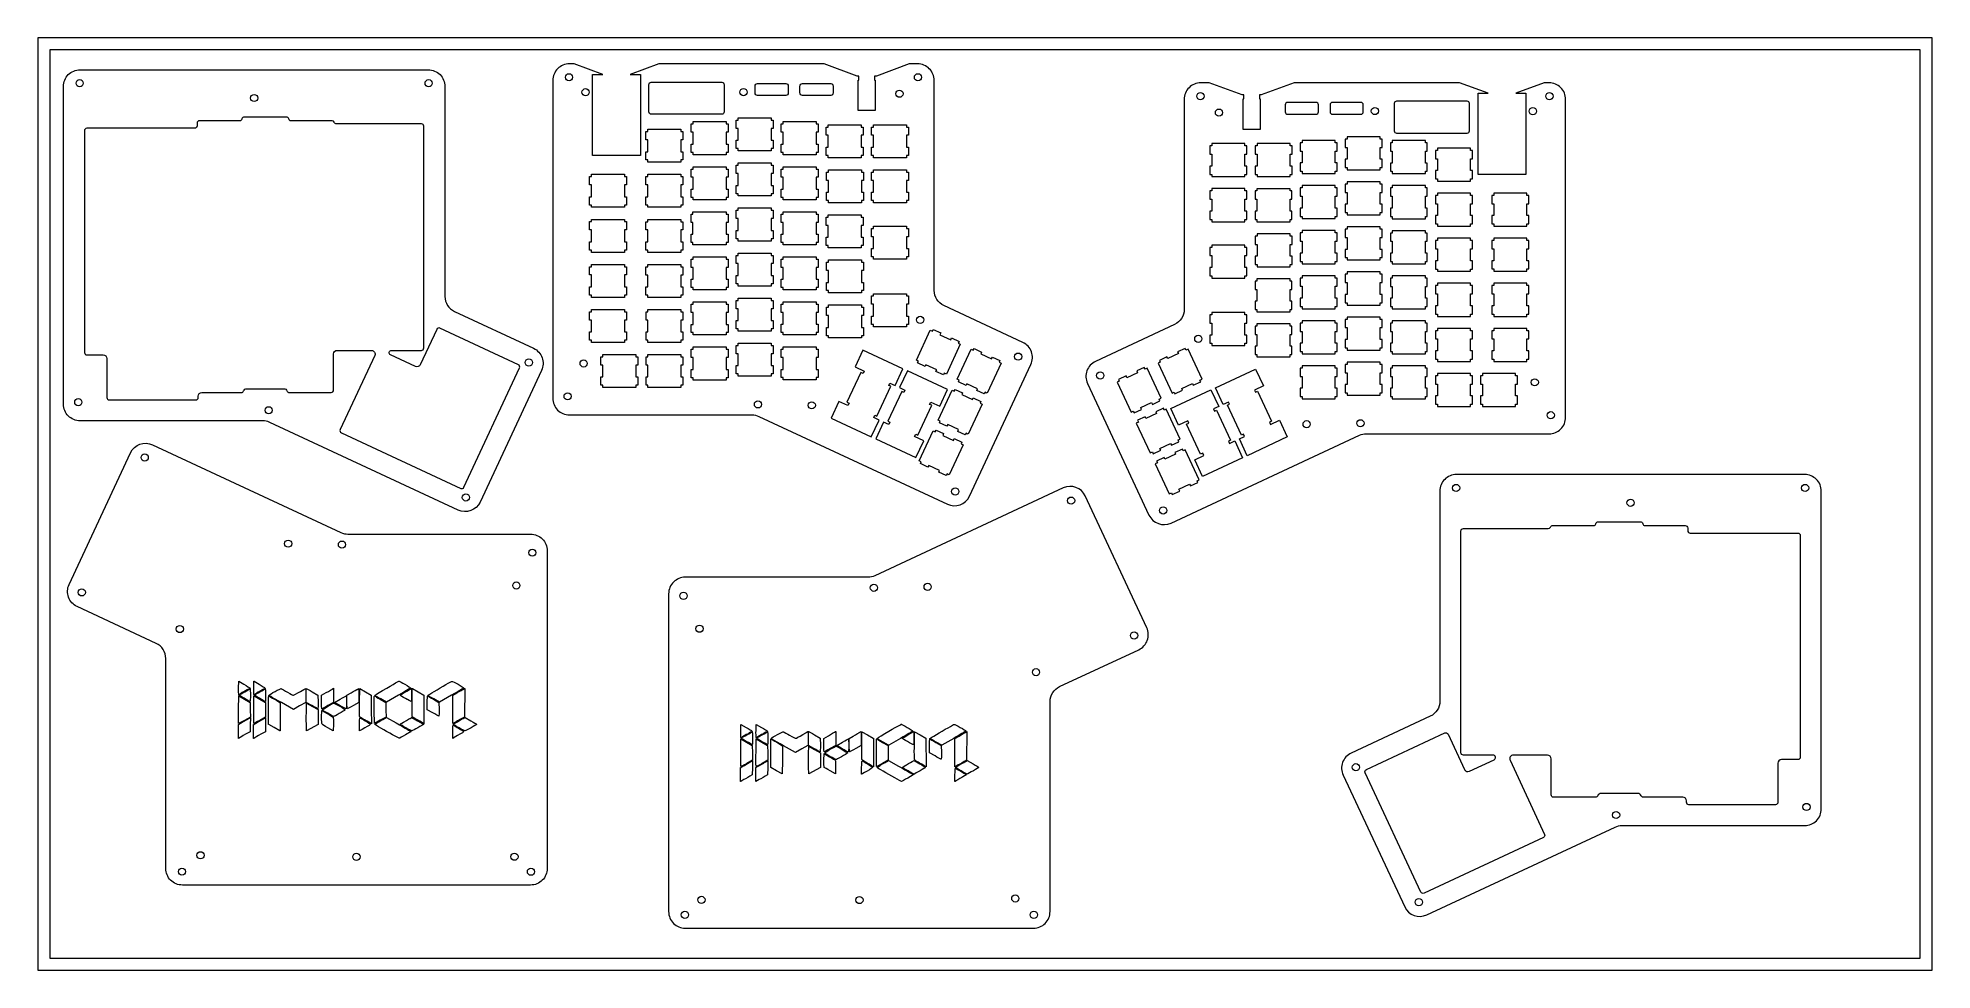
# Model space of a CAD drawing. Header units: millimetres. Extents: x -5 to 795, y -5 to 389.
import ezdxf

# ---------------------------------------------------------------- set-up
doc = ezdxf.new("R2010")
doc.units = ezdxf.units.MM
doc.header["$MEASUREMENT"] = 0
doc.layers.get('0').update_dxf_attribs({"lineweight": 0, "true_color": 0xf6921e})
doc.layers.add('Cutting lines', color=5, linetype='Continuous', lineweight=0)
doc.layers.add('Line engraving', color=1, linetype='Continuous', lineweight=0)

msp = doc.modelspace()

# ---------------------------------------------------------------- linework, layer by layer
at = {"lineweight": 0}
for points in [[(-5, -5), (795, -5), (795, 389), (-5, 389)], [(0, 0), (790, 0), (790, 384), (0, 384)]]:
    msp.add_lwpolyline(points, close=True, dxfattribs=at)
at = {"layer": 'Cutting lines', "lineweight": 0}
for points in [[(379.11, 191.91, 0.414191), (388.41, 195.3), (414.38, 250.98, 0.414222), (410.99, 260.28), (377.58, 275.86, -0.291482), (373.54, 282.2), (373.54, 370.99, 0.414214), (366.54, 377.99), (363, 377.99), (349.12, 372.88), (348.32, 372.88), (348.32, 371.18), (348.62, 371.18), (348.62, 358.28), (341.47, 358.28), (341.47, 371.18), (341.77, 371.18), (341.77, 372.88), (340.97, 372.88), (327.09, 377.99), (257.21, 377.99), (245.17, 373.56), (249.45, 373.56), (249.45, 339.26), (229.27, 339.26), (229.27, 373.56), (233.55, 373.56), (221.51, 377.99), (219.45, 377.99, 0.414214), (212.45, 370.99), (212.45, 236.66, 0.414214), (219.45, 229.66), (296.59, 229.66, -0.109498), (299.54, 229.01)], [(207.72, 248.48), (181.76, 192.8, -0.414191), (172.46, 189.42), (92.89, 226.51, 0.109498), (89.93, 227.17), (12.8, 227.17, -0.414214), (5.8, 234.17), (5.8, 368.5, -0.414214), (12.8, 375.5), (14.85, 375.5), (50.56, 375.5), (120.43, 375.5), (156.34, 375.5), (159.88, 375.5, -0.414214), (166.88, 368.5), (166.88, 279.71, 0.291482), (170.93, 273.36), (204.34, 257.79, -0.414222)], [(254.07, 370.23), (283.84, 370.23, -0.414214), (284.84, 369.23), (284.84, 357.71, -0.414214), (283.84, 356.71), (254.07, 356.71, -0.414214), (253.07, 357.71), (253.07, 369.23, -0.414214)], [(298.92, 369.68), (310.92, 369.68, -0.414214), (311.92, 368.68), (311.92, 365.68, -0.414214), (310.92, 364.68), (298.92, 364.68, -0.414214), (297.92, 365.68), (297.92, 368.68, -0.414214)], [(317.86, 369.68), (329.86, 369.68, -0.414214), (330.86, 368.68), (330.86, 365.68, -0.414214), (329.86, 364.68), (317.86, 364.68, -0.414214), (316.86, 365.68), (316.86, 368.68, -0.414214)], [(475.09, 267.87), (441.68, 252.29, 0.414222), (438.29, 242.99), (464.26, 187.31, 0.414191), (473.56, 183.92), (553.13, 221.02, -0.109498), (556.08, 221.67), (633.22, 221.67, 0.414214), (640.22, 228.67), (640.22, 363, 0.414214), (633.22, 370), (631.16, 370), (619.12, 365.57), (623.4, 365.57), (623.4, 331.27), (603.22, 331.27), (603.22, 365.57), (607.5, 365.57), (595.46, 370), (525.58, 370), (511.7, 364.89), (510.9, 364.89), (510.9, 363.19), (511.2, 363.19), (511.2, 350.29), (504.05, 350.29), (504.05, 363.19), (504.35, 363.19), (504.35, 364.89), (503.55, 364.89), (489.67, 370), (486.13, 370, 0.414214), (479.13, 363), (479.13, 274.21, -0.291482)], [(534.81, 361.69), (522.81, 361.69, 0.414214), (521.81, 360.69), (521.81, 357.69, 0.414214), (522.81, 356.69), (534.81, 356.69, 0.414214), (535.81, 357.69), (535.81, 360.69, 0.414214)], [(553.75, 361.69), (541.75, 361.69, 0.414214), (540.75, 360.69), (540.75, 357.69, 0.414214), (541.75, 356.69), (553.75, 356.69, 0.414214), (554.75, 357.69), (554.75, 360.69, 0.414214)], [(598.61, 362.24), (568.83, 362.24, 0.414214), (567.83, 361.24), (567.83, 349.72, 0.414214), (568.83, 348.72), (598.61, 348.72, 0.414214), (599.61, 349.72), (599.61, 361.24, 0.414214)], [(34.13, 213.65, -0.414191), (43.43, 217.03), (123, 179.94, 0.109498), (125.96, 179.28), (203.09, 179.28, -0.414214), (210.09, 172.28), (210.09, 37.95, -0.414214), (203.09, 30.95), (201.03, 30.95), (165.33, 30.95), (95.46, 30.95), (59.55, 30.95), (56.01, 30.95, -0.414214), (49.01, 37.95), (49.01, 126.74, 0.291482), (44.96, 133.08), (11.55, 148.66, -0.414222), (8.17, 157.96)], [(549.66, 86.73, 0.414222), (546.27, 77.43), (572.24, 21.75, 0.414191), (581.54, 18.36), (661.11, 55.46, -0.109498), (664.07, 56.11), (741.2, 56.11, 0.414214), (748.2, 63.11), (748.2, 197.44, 0.414214), (741.2, 204.44), (739.14, 204.44), (703.44, 204.44), (633.56, 204.44), (597.65, 204.44), (594.11, 204.44, 0.414214), (587.11, 197.44), (587.11, 108.66, -0.291482), (583.07, 102.31)], [(426.53, 114.85), (459.94, 130.43, 0.414222), (463.32, 139.73), (437.36, 195.41, 0.414191), (428.06, 198.8), (348.49, 161.7, -0.109498), (345.53, 161.05), (268.4, 161.05, 0.414214), (261.4, 154.05), (261.4, 19.72, 0.414214), (268.4, 12.72), (270.45, 12.72), (306.16, 12.72), (376.03, 12.72), (411.94, 12.72), (415.48, 12.72, 0.414214), (422.48, 19.72), (422.48, 108.51, -0.291482)]]:
    msp.add_lwpolyline(points, format="xyb", close=True, dxfattribs=at)
at = {"layer": 'Cutting lines'}
for points in [[(156.96, 352.67), (122, 352.67), (121.08, 352.67, -0.308559), (120.15, 353.31, 0.308559), (119.22, 353.94), (118.52, 353.94), (101.94, 353.94, -0.354597), (100.96, 354.73, 0.354597), (99.98, 355.53), (98.96, 355.53), (82.16, 355.53, 0.354597), (81.18, 354.73, -0.354597), (80.2, 353.94), (76.21, 353.94), (63.22, 353.94, 0.414214), (62.22, 352.94), (62.22, 351.77, -0.414214), (61.22, 350.77), (42.8, 350.77), (22.62, 350.77), (15.67, 350.77, 0.414216), (14.67, 349.77), (14.67, 348.36), (14.69, 330.73), (14.69, 256.02, 0.414214), (15.69, 255.02), (22.6, 255.02, -0.414214), (24.12, 253.49), (24.12, 236.98, 0.414214), (25.14, 235.97), (61.71, 235.97, 0.414214), (62.73, 236.98), (62.73, 237.62, -0.414214), (64.25, 239.14), (80.95, 239.14, 0.305615), (81.89, 239.78, -0.305615), (83.3, 240.73), (98.8, 240.73, -0.305615), (100.21, 239.78, 0.305615), (101.15, 239.14), (118.86, 239.14, 0.414214), (119.88, 240.16), (119.88, 255.4, -0.414214), (121.4, 256.92), (135.89, 256.92, -0.548619), (137.27, 254.76), (122.67, 223.44, 0.414214), (123.16, 222.09), (173.57, 198.59, 0.414214), (174.92, 199.08), (198.43, 249.49, 0.414214), (197.94, 250.84), (164.79, 266.3, 0.414214), (163.44, 265.81), (156.46, 250.84, -0.414214), (154.44, 250.11), (143.98, 254.99, -0.802585), (144.41, 256.92), (156.96, 256.92, 0.414214), (157.98, 257.94), (157.98, 332.62), (157.98, 350.83), (157.98, 351.67, 0.414212), (156.98, 352.67)], [(597.03, 181.62), (632, 181.62), (632.91, 181.62, 0.308559), (633.84, 182.25, -0.308559), (634.77, 182.89), (635.48, 182.89), (652.05, 182.89, 0.354597), (653.03, 183.68, -0.354597), (654.01, 184.48), (655.04, 184.48), (671.83, 184.48, -0.354597), (672.81, 183.68, 0.354597), (673.79, 182.89), (677.79, 182.89), (690.77, 182.89, -0.414214), (691.77, 181.89), (691.77, 180.71, 0.414214), (692.77, 179.71), (711.2, 179.71), (731.38, 179.71), (738.33, 179.71, -0.414216), (739.33, 178.71), (739.33, 177.31), (739.31, 159.67), (739.31, 84.97, -0.414214), (738.31, 83.97), (731.4, 83.97, 0.414214), (729.87, 82.44), (729.87, 65.93, -0.414214), (728.86, 64.92), (692.28, 64.92, -0.414214), (691.26, 65.93), (691.26, 66.57, 0.414214), (689.74, 68.09), (673.05, 68.09, -0.305615), (672.1, 68.73, 0.305615), (670.69, 69.68), (655.2, 69.68, 0.305615), (653.78, 68.73, -0.305615), (652.84, 68.09), (635.13, 68.09, -0.414214), (634.11, 69.11), (634.11, 84.35, 0.414214), (632.59, 85.87), (618.11, 85.87, 0.548619), (616.73, 83.7), (631.33, 52.39, -0.414214), (630.84, 51.04), (580.42, 27.53, -0.414214), (579.07, 28.02), (555.56, 78.44, -0.414214), (556.06, 79.79), (589.2, 95.25, -0.414214), (590.55, 94.76), (597.53, 79.79, 0.414214), (599.56, 79.05), (610.02, 83.93, 0.802585), (609.59, 85.87), (597.03, 85.87, -0.414214), (596.01, 86.89), (596.01, 161.56), (596.02, 179.78), (596.02, 180.62, -0.414212), (597.02, 181.62)]]:
    msp.add_lwpolyline(points, format="xyb", close=True, dxfattribs=at)
for points in [[(285.65, 353.59), (285.65, 352.61), (286.46, 352.61), (286.46, 349.11), (285.65, 349.11), (285.65, 344.1), (286.46, 344.1), (286.46, 340.6), (285.65, 340.6), (285.65, 339.62), (271.68, 339.62), (271.68, 340.6), (270.87, 340.6), (270.87, 344.1), (271.68, 344.1), (271.68, 349.11), (270.87, 349.11), (270.87, 352.61), (271.68, 352.61), (271.68, 353.59)], [(304.69, 355.19), (304.69, 354.21), (305.5, 354.21), (305.5, 350.71), (304.69, 350.71), (304.69, 345.7), (305.5, 345.7), (305.5, 342.2), (304.69, 342.2), (304.69, 341.22), (290.72, 341.22), (290.72, 342.2), (289.91, 342.2), (289.91, 345.7), (290.72, 345.7), (290.72, 350.71), (289.91, 350.71), (289.91, 354.21), (290.72, 354.21), (290.72, 355.19)], [(323.73, 353.6), (323.73, 352.62), (324.54, 352.62), (324.54, 349.12), (323.73, 349.12), (323.73, 344.11), (324.54, 344.11), (324.54, 340.61), (323.73, 340.61), (323.73, 339.63), (309.76, 339.63), (309.76, 340.61), (308.95, 340.61), (308.95, 344.11), (309.76, 344.11), (309.76, 349.12), (308.95, 349.12), (308.95, 352.62), (309.76, 352.62), (309.76, 353.6)], [(342.77, 352.3), (342.77, 351.32), (343.58, 351.32), (343.58, 347.82), (342.77, 347.82), (342.77, 342.81), (343.58, 342.81), (343.58, 339.31), (342.77, 339.31), (342.77, 338.33), (328.8, 338.33), (328.8, 339.31), (327.98, 339.31), (327.98, 342.81), (328.8, 342.81), (328.8, 347.82), (327.98, 347.82), (327.98, 351.32), (328.8, 351.32), (328.8, 352.3)], [(361.86, 352.3), (361.86, 351.32), (362.67, 351.32), (362.67, 347.82), (361.86, 347.82), (361.86, 342.81), (362.67, 342.81), (362.67, 339.31), (361.86, 339.31), (361.86, 338.33), (347.89, 338.33), (347.89, 339.31), (347.08, 339.31), (347.08, 342.81), (347.89, 342.81), (347.89, 347.82), (347.08, 347.82), (347.08, 351.32), (347.89, 351.32), (347.89, 352.3)], [(266.6, 350.38), (266.6, 349.4), (267.41, 349.4), (267.41, 345.9), (266.6, 345.9), (266.6, 340.89), (267.41, 340.89), (267.41, 337.39), (266.6, 337.39), (266.6, 336.41), (252.63, 336.41), (252.63, 337.39), (251.82, 337.39), (251.82, 340.89), (252.63, 340.89), (252.63, 345.9), (251.82, 345.9), (251.82, 349.4), (252.63, 349.4), (252.63, 350.38)], [(490.81, 344.31), (490.81, 343.33), (490, 343.33), (490, 339.83), (490.81, 339.83), (490.81, 334.82), (490, 334.82), (490, 331.32), (490.81, 331.32), (490.81, 330.34), (504.78, 330.34), (504.78, 331.32), (505.6, 331.32), (505.6, 334.82), (504.78, 334.82), (504.78, 339.83), (505.6, 339.83), (505.6, 343.33), (504.78, 343.33), (504.78, 344.31)], [(509.9, 344.31), (509.9, 343.33), (509.09, 343.33), (509.09, 339.83), (509.9, 339.83), (509.9, 334.82), (509.09, 334.82), (509.09, 331.32), (509.9, 331.32), (509.9, 330.34), (523.87, 330.34), (523.87, 331.32), (524.69, 331.32), (524.69, 334.82), (523.87, 334.82), (523.87, 339.83), (524.69, 339.83), (524.69, 343.33), (523.87, 343.33), (523.87, 344.31)], [(528.94, 345.61), (528.94, 344.63), (528.13, 344.63), (528.13, 341.13), (528.94, 341.13), (528.94, 336.12), (528.13, 336.12), (528.13, 332.62), (528.94, 332.62), (528.94, 331.64), (542.91, 331.64), (542.91, 332.62), (543.73, 332.62), (543.73, 336.12), (542.91, 336.12), (542.91, 341.13), (543.73, 341.13), (543.73, 344.63), (542.91, 344.63), (542.91, 345.61)], [(547.98, 347.2), (547.98, 346.22), (547.17, 346.22), (547.17, 342.72), (547.98, 342.72), (547.98, 337.71), (547.17, 337.71), (547.17, 334.21), (547.98, 334.21), (547.98, 333.23), (561.95, 333.23), (561.95, 334.21), (562.77, 334.21), (562.77, 337.71), (561.95, 337.71), (561.95, 342.72), (562.77, 342.72), (562.77, 346.22), (561.95, 346.22), (561.95, 347.2)], [(567.02, 345.6), (567.02, 344.62), (566.21, 344.62), (566.21, 341.12), (567.02, 341.12), (567.02, 336.11), (566.21, 336.11), (566.21, 332.61), (567.02, 332.61), (567.02, 331.63), (580.99, 331.63), (580.99, 332.61), (581.81, 332.61), (581.81, 336.11), (580.99, 336.11), (580.99, 341.12), (581.81, 341.12), (581.81, 344.62), (580.99, 344.62), (580.99, 345.6)], [(304.69, 336.14), (304.69, 335.16), (305.5, 335.16), (305.5, 331.66), (304.69, 331.66), (304.69, 326.65), (305.5, 326.65), (305.5, 323.15), (304.69, 323.15), (304.69, 322.17), (290.72, 322.17), (290.72, 323.15), (289.91, 323.15), (289.91, 326.65), (290.72, 326.65), (290.72, 331.66), (289.91, 331.66), (289.91, 335.16), (290.72, 335.16), (290.72, 336.14)], [(586.07, 342.39), (586.07, 341.41), (585.26, 341.41), (585.26, 337.91), (586.07, 337.91), (586.07, 332.9), (585.26, 332.9), (585.26, 329.4), (586.07, 329.4), (586.07, 328.42), (600.04, 328.42), (600.04, 329.4), (600.86, 329.4), (600.86, 332.9), (600.04, 332.9), (600.04, 337.91), (600.86, 337.91), (600.86, 341.41), (600.04, 341.41), (600.04, 342.39)], [(242.79, 331.35), (242.79, 330.37), (243.6, 330.37), (243.6, 326.87), (242.79, 326.87), (242.79, 321.86), (243.6, 321.86), (243.6, 318.36), (242.79, 318.36), (242.79, 317.38), (228.82, 317.38), (228.82, 318.36), (228.01, 318.36), (228.01, 321.86), (228.82, 321.86), (228.82, 326.87), (228.01, 326.87), (228.01, 330.37), (228.82, 330.37), (228.82, 331.35)], [(266.6, 331.35), (266.6, 330.37), (267.41, 330.37), (267.41, 326.87), (266.6, 326.87), (266.6, 321.86), (267.41, 321.86), (267.41, 318.36), (266.6, 318.36), (266.6, 317.38), (252.63, 317.38), (252.63, 318.36), (251.81, 318.36), (251.81, 321.86), (252.63, 321.86), (252.63, 326.87), (251.81, 326.87), (251.81, 330.37), (252.63, 330.37), (252.63, 331.35)], [(285.65, 334.54), (285.65, 333.56), (286.46, 333.56), (286.46, 330.06), (285.65, 330.06), (285.65, 325.05), (286.46, 325.05), (286.46, 321.55), (285.65, 321.55), (285.65, 320.57), (271.68, 320.57), (271.68, 321.55), (270.86, 321.55), (270.86, 325.05), (271.68, 325.05), (271.68, 330.06), (270.86, 330.06), (270.86, 333.56), (271.68, 333.56), (271.68, 334.54)], [(323.73, 334.55), (323.73, 333.57), (324.55, 333.57), (324.55, 330.07), (323.73, 330.07), (323.73, 325.06), (324.55, 325.06), (324.55, 321.56), (323.73, 321.56), (323.73, 320.58), (309.76, 320.58), (309.76, 321.56), (308.95, 321.56), (308.95, 325.06), (309.76, 325.06), (309.76, 330.07), (308.95, 330.07), (308.95, 333.57), (309.76, 333.57), (309.76, 334.55)], [(342.81, 333.25), (342.81, 332.27), (343.62, 332.27), (343.62, 328.77), (342.81, 328.77), (342.81, 323.76), (343.62, 323.76), (343.62, 320.26), (342.81, 320.26), (342.81, 319.28), (328.84, 319.28), (328.84, 320.26), (328.03, 320.26), (328.03, 323.76), (328.84, 323.76), (328.84, 328.77), (328.03, 328.77), (328.03, 332.27), (328.84, 332.27), (328.84, 333.25)], [(361.86, 333.26), (361.86, 332.28), (362.67, 332.28), (362.67, 328.78), (361.86, 328.78), (361.86, 323.77), (362.67, 323.77), (362.67, 320.27), (361.86, 320.27), (361.86, 319.29), (347.89, 319.29), (347.89, 320.27), (347.08, 320.27), (347.08, 323.77), (347.89, 323.77), (347.89, 328.78), (347.08, 328.78), (347.08, 332.28), (347.89, 332.28), (347.89, 333.26)], [(547.98, 328.15), (547.98, 327.17), (547.17, 327.17), (547.17, 323.67), (547.98, 323.67), (547.98, 318.66), (547.17, 318.66), (547.17, 315.16), (547.98, 315.16), (547.98, 314.18), (561.95, 314.18), (561.95, 315.16), (562.76, 315.16), (562.76, 318.66), (561.95, 318.66), (561.95, 323.67), (562.76, 323.67), (562.76, 327.17), (561.95, 327.17), (561.95, 328.15)], [(490.81, 325.27), (490.81, 324.29), (490, 324.29), (490, 320.79), (490.81, 320.79), (490.81, 315.78), (490, 315.78), (490, 312.28), (490.81, 312.28), (490.81, 311.3), (504.78, 311.3), (504.78, 312.28), (505.6, 312.28), (505.6, 315.78), (504.78, 315.78), (504.78, 320.79), (505.6, 320.79), (505.6, 324.29), (504.78, 324.29), (504.78, 325.27)], [(509.86, 325.26), (509.86, 324.28), (509.05, 324.28), (509.05, 320.78), (509.86, 320.78), (509.86, 315.77), (509.05, 315.77), (509.05, 312.27), (509.86, 312.27), (509.86, 311.29), (523.83, 311.29), (523.83, 312.27), (524.65, 312.27), (524.65, 315.77), (523.83, 315.77), (523.83, 320.78), (524.65, 320.78), (524.65, 324.28), (523.83, 324.28), (523.83, 325.26)], [(528.94, 326.56), (528.94, 325.58), (528.13, 325.58), (528.13, 322.08), (528.94, 322.08), (528.94, 317.07), (528.13, 317.07), (528.13, 313.57), (528.94, 313.57), (528.94, 312.59), (542.91, 312.59), (542.91, 313.57), (543.72, 313.57), (543.72, 317.07), (542.91, 317.07), (542.91, 322.08), (543.72, 322.08), (543.72, 325.58), (542.91, 325.58), (542.91, 326.56)], [(567.03, 326.55), (567.03, 325.57), (566.21, 325.57), (566.21, 322.07), (567.03, 322.07), (567.03, 317.06), (566.21, 317.06), (566.21, 313.56), (567.03, 313.56), (567.03, 312.58), (581, 312.58), (581, 313.56), (581.81, 313.56), (581.81, 317.06), (581, 317.06), (581, 322.07), (581.81, 322.07), (581.81, 325.57), (581, 325.57), (581, 326.55)], [(586.08, 323.36), (586.08, 322.38), (585.26, 322.38), (585.26, 318.88), (586.08, 318.88), (586.08, 313.87), (585.26, 313.87), (585.26, 310.37), (586.08, 310.37), (586.08, 309.39), (600.05, 309.39), (600.05, 310.37), (600.86, 310.37), (600.86, 313.87), (600.05, 313.87), (600.05, 318.88), (600.86, 318.88), (600.86, 322.38), (600.05, 322.38), (600.05, 323.36)], [(609.88, 323.36), (609.88, 322.38), (609.07, 322.38), (609.07, 318.88), (609.88, 318.88), (609.88, 313.87), (609.07, 313.87), (609.07, 310.37), (609.88, 310.37), (609.88, 309.39), (623.85, 309.39), (623.85, 310.37), (624.66, 310.37), (624.66, 313.87), (623.85, 313.87), (623.85, 318.88), (624.66, 318.88), (624.66, 322.38), (623.85, 322.38), (623.85, 323.36)], [(242.79, 312.3), (242.79, 311.32), (243.61, 311.32), (243.61, 307.82), (242.79, 307.82), (242.79, 302.81), (243.61, 302.81), (243.61, 299.31), (242.79, 299.31), (242.79, 298.33), (228.82, 298.33), (228.82, 299.31), (228.01, 299.31), (228.01, 302.81), (228.82, 302.81), (228.82, 307.82), (228.01, 307.82), (228.01, 311.32), (228.82, 311.32), (228.82, 312.3)], [(266.59, 312.29), (266.59, 311.31), (267.41, 311.31), (267.41, 307.81), (266.59, 307.81), (266.59, 302.8), (267.41, 302.8), (267.41, 299.3), (266.59, 299.3), (266.59, 298.32), (252.62, 298.32), (252.62, 299.3), (251.81, 299.3), (251.81, 302.8), (252.62, 302.8), (252.62, 307.81), (251.81, 307.81), (251.81, 311.31), (252.62, 311.31), (252.62, 312.29)], [(285.64, 315.49), (285.64, 314.51), (286.46, 314.51), (286.46, 311.01), (285.64, 311.01), (285.64, 306), (286.46, 306), (286.46, 302.5), (285.64, 302.5), (285.64, 301.52), (271.67, 301.52), (271.67, 302.5), (270.86, 302.5), (270.86, 306), (271.67, 306), (271.67, 311.01), (270.86, 311.01), (270.86, 314.51), (271.67, 314.51), (271.67, 315.49)], [(304.69, 317.1), (304.69, 316.12), (305.5, 316.12), (305.5, 312.62), (304.69, 312.62), (304.69, 307.61), (305.5, 307.61), (305.5, 304.11), (304.69, 304.11), (304.69, 303.13), (290.72, 303.13), (290.72, 304.11), (289.9, 304.11), (289.9, 307.61), (290.72, 307.61), (290.72, 312.62), (289.9, 312.62), (289.9, 316.12), (290.72, 316.12), (290.72, 317.1)], [(323.73, 315.51), (323.73, 314.53), (324.55, 314.53), (324.55, 311.03), (323.73, 311.03), (323.73, 306.02), (324.55, 306.02), (324.55, 302.52), (323.73, 302.52), (323.73, 301.54), (309.76, 301.54), (309.76, 302.52), (308.95, 302.52), (308.95, 306.02), (309.76, 306.02), (309.76, 311.03), (308.95, 311.03), (308.95, 314.53), (309.76, 314.53), (309.76, 315.51)], [(342.77, 314.2), (342.77, 313.22), (343.58, 313.22), (343.58, 309.72), (342.77, 309.72), (342.77, 304.71), (343.58, 304.71), (343.58, 301.21), (342.77, 301.21), (342.77, 300.23), (328.8, 300.23), (328.8, 301.21), (327.98, 301.21), (327.98, 304.71), (328.8, 304.71), (328.8, 309.72), (327.98, 309.72), (327.98, 313.22), (328.8, 313.22), (328.8, 314.2)], [(361.86, 309.44), (361.86, 308.46), (362.67, 308.46), (362.67, 304.96), (361.86, 304.96), (361.86, 299.95), (362.67, 299.95), (362.67, 296.45), (361.86, 296.45), (361.86, 295.47), (347.89, 295.47), (347.89, 296.45), (347.08, 296.45), (347.08, 299.95), (347.89, 299.95), (347.89, 304.96), (347.08, 304.96), (347.08, 308.46), (347.89, 308.46), (347.89, 309.44)], [(509.9, 306.21), (509.9, 305.23), (509.09, 305.23), (509.09, 301.73), (509.9, 301.73), (509.9, 296.72), (509.09, 296.72), (509.09, 293.22), (509.9, 293.22), (509.9, 292.24), (523.87, 292.24), (523.87, 293.22), (524.69, 293.22), (524.69, 296.72), (523.87, 296.72), (523.87, 301.73), (524.69, 301.73), (524.69, 305.23), (523.87, 305.23), (523.87, 306.21)], [(528.94, 307.52), (528.94, 306.54), (528.13, 306.54), (528.13, 303.04), (528.94, 303.04), (528.94, 298.03), (528.13, 298.03), (528.13, 294.53), (528.94, 294.53), (528.94, 293.55), (542.91, 293.55), (542.91, 294.53), (543.72, 294.53), (543.72, 298.03), (542.91, 298.03), (542.91, 303.04), (543.72, 303.04), (543.72, 306.54), (542.91, 306.54), (542.91, 307.52)], [(547.98, 309.11), (547.98, 308.13), (547.17, 308.13), (547.17, 304.63), (547.98, 304.63), (547.98, 299.62), (547.17, 299.62), (547.17, 296.12), (547.98, 296.12), (547.98, 295.14), (561.95, 295.14), (561.95, 296.12), (562.77, 296.12), (562.77, 299.62), (561.95, 299.62), (561.95, 304.63), (562.77, 304.63), (562.77, 308.13), (561.95, 308.13), (561.95, 309.11)], [(567.03, 307.5), (567.03, 306.52), (566.22, 306.52), (566.22, 303.02), (567.03, 303.02), (567.03, 298.01), (566.22, 298.01), (566.22, 294.51), (567.03, 294.51), (567.03, 293.53), (581, 293.53), (581, 294.51), (581.81, 294.51), (581.81, 298.01), (581, 298.01), (581, 303.02), (581.81, 303.02), (581.81, 306.52), (581, 306.52), (581, 307.5)], [(586.08, 304.3), (586.08, 303.32), (585.26, 303.32), (585.26, 299.82), (586.08, 299.82), (586.08, 294.81), (585.26, 294.81), (585.26, 291.31), (586.08, 291.31), (586.08, 290.33), (600.05, 290.33), (600.05, 291.31), (600.86, 291.31), (600.86, 294.81), (600.05, 294.81), (600.05, 299.82), (600.86, 299.82), (600.86, 303.32), (600.05, 303.32), (600.05, 304.3)], [(609.88, 304.31), (609.88, 303.33), (609.07, 303.33), (609.07, 299.83), (609.88, 299.83), (609.88, 294.82), (609.07, 294.82), (609.07, 291.32), (609.88, 291.32), (609.88, 290.34), (623.85, 290.34), (623.85, 291.32), (624.66, 291.32), (624.66, 294.82), (623.85, 294.82), (623.85, 299.83), (624.66, 299.83), (624.66, 303.33), (623.85, 303.33), (623.85, 304.31)], [(285.66, 296.45), (285.66, 295.47), (286.47, 295.47), (286.47, 291.97), (285.66, 291.97), (285.66, 286.96), (286.47, 286.96), (286.47, 283.46), (285.66, 283.46), (285.66, 282.48), (271.69, 282.48), (271.69, 283.46), (270.88, 283.46), (270.88, 286.96), (271.69, 286.96), (271.69, 291.97), (270.88, 291.97), (270.88, 295.47), (271.69, 295.47), (271.69, 296.45)], [(304.71, 298.05), (304.71, 297.07), (305.52, 297.07), (305.52, 293.57), (304.71, 293.57), (304.71, 288.56), (305.52, 288.56), (305.52, 285.06), (304.71, 285.06), (304.71, 284.08), (290.74, 284.08), (290.74, 285.06), (289.93, 285.06), (289.93, 288.56), (290.74, 288.56), (290.74, 293.57), (289.93, 293.57), (289.93, 297.07), (290.74, 297.07), (290.74, 298.05)], [(323.76, 296.47), (323.76, 295.49), (324.57, 295.49), (324.57, 291.99), (323.76, 291.99), (323.76, 286.98), (324.57, 286.98), (324.57, 283.48), (323.76, 283.48), (323.76, 282.5), (309.79, 282.5), (309.79, 283.48), (308.98, 283.48), (308.98, 286.98), (309.79, 286.98), (309.79, 291.99), (308.98, 291.99), (308.98, 295.49), (309.79, 295.49), (309.79, 296.47)], [(490.81, 301.45), (490.81, 300.47), (490, 300.47), (490, 296.97), (490.81, 296.97), (490.81, 291.96), (490, 291.96), (490, 288.46), (490.81, 288.46), (490.81, 287.48), (504.78, 287.48), (504.78, 288.46), (505.6, 288.46), (505.6, 291.96), (504.78, 291.96), (504.78, 296.97), (505.6, 296.97), (505.6, 300.47), (504.78, 300.47), (504.78, 301.45)], [(242.8, 293.26), (242.8, 292.28), (243.62, 292.28), (243.62, 288.78), (242.8, 288.78), (242.8, 283.77), (243.62, 283.77), (243.62, 280.27), (242.8, 280.27), (242.8, 279.29), (228.83, 279.29), (228.83, 280.27), (228.02, 280.27), (228.02, 283.77), (228.83, 283.77), (228.83, 288.78), (228.02, 288.78), (228.02, 292.28), (228.83, 292.28), (228.83, 293.26)], [(266.6, 293.25), (266.6, 292.27), (267.41, 292.27), (267.41, 288.77), (266.6, 288.77), (266.6, 283.77), (267.41, 283.77), (267.41, 280.26), (266.6, 280.26), (266.6, 279.28), (252.63, 279.28), (252.63, 280.26), (251.82, 280.26), (251.82, 283.77), (252.63, 283.77), (252.63, 288.77), (251.82, 288.77), (251.82, 292.27), (252.63, 292.27), (252.63, 293.25)], [(342.81, 295.16), (342.81, 294.18), (343.62, 294.18), (343.62, 290.67), (342.81, 290.67), (342.81, 285.67), (343.62, 285.67), (343.62, 282.17), (342.81, 282.17), (342.81, 281.19), (328.84, 281.19), (328.84, 282.17), (328.03, 282.17), (328.03, 285.67), (328.84, 285.67), (328.84, 290.67), (328.03, 290.67), (328.03, 294.18), (328.84, 294.18), (328.84, 295.16)], [(528.91, 288.48), (528.91, 287.5), (528.1, 287.5), (528.1, 284), (528.91, 284), (528.91, 278.99), (528.1, 278.99), (528.1, 275.49), (528.91, 275.49), (528.91, 274.51), (542.88, 274.51), (542.88, 275.49), (543.7, 275.49), (543.7, 278.99), (542.88, 278.99), (542.88, 284), (543.7, 284), (543.7, 287.5), (542.88, 287.5), (542.88, 288.48)], [(547.96, 290.06), (547.96, 289.08), (547.15, 289.08), (547.15, 285.58), (547.96, 285.58), (547.96, 280.57), (547.15, 280.57), (547.15, 277.07), (547.96, 277.07), (547.96, 276.09), (561.93, 276.09), (561.93, 277.07), (562.75, 277.07), (562.75, 280.57), (561.93, 280.57), (561.93, 285.58), (562.75, 285.58), (562.75, 289.08), (561.93, 289.08), (561.93, 290.06)], [(567.01, 288.46), (567.01, 287.48), (566.2, 287.48), (566.2, 283.98), (567.01, 283.98), (567.01, 278.97), (566.2, 278.97), (566.2, 275.47), (567.01, 275.47), (567.01, 274.49), (580.98, 274.49), (580.98, 275.47), (581.8, 275.47), (581.8, 278.97), (580.98, 278.97), (580.98, 283.98), (581.8, 283.98), (581.8, 287.48), (580.98, 287.48), (580.98, 288.46)], [(361.86, 280.89), (361.86, 279.91), (362.67, 279.91), (362.67, 276.41), (361.86, 276.41), (361.86, 271.4), (362.67, 271.4), (362.67, 267.9), (361.86, 267.9), (361.86, 266.92), (347.89, 266.92), (347.89, 267.9), (347.08, 267.9), (347.08, 271.4), (347.89, 271.4), (347.89, 276.41), (347.08, 276.41), (347.08, 279.91), (347.89, 279.91), (347.89, 280.89)], [(509.86, 287.17), (509.86, 286.19), (509.05, 286.19), (509.05, 282.68), (509.86, 282.68), (509.86, 277.68), (509.05, 277.68), (509.05, 274.18), (509.86, 274.18), (509.86, 273.2), (523.83, 273.2), (523.83, 274.18), (524.65, 274.18), (524.65, 277.68), (523.83, 277.68), (523.83, 282.68), (524.65, 282.68), (524.65, 286.19), (523.83, 286.19), (523.83, 287.17)], [(586.07, 285.26), (586.07, 284.28), (585.26, 284.28), (585.26, 280.78), (586.07, 280.78), (586.07, 275.78), (585.26, 275.78), (585.26, 272.27), (586.07, 272.27), (586.07, 271.29), (600.04, 271.29), (600.04, 272.27), (600.85, 272.27), (600.85, 275.78), (600.04, 275.78), (600.04, 280.78), (600.85, 280.78), (600.85, 284.28), (600.04, 284.28), (600.04, 285.26)], [(609.87, 285.27), (609.87, 284.29), (609.06, 284.29), (609.06, 280.79), (609.87, 280.79), (609.87, 275.78), (609.06, 275.78), (609.06, 272.28), (609.87, 272.28), (609.87, 271.3), (623.84, 271.3), (623.84, 272.28), (624.65, 272.28), (624.65, 275.78), (623.84, 275.78), (623.84, 280.79), (624.65, 280.79), (624.65, 284.29), (623.84, 284.29), (623.84, 285.27)], [(242.8, 274.22), (242.8, 273.24), (243.61, 273.24), (243.61, 269.74), (242.8, 269.74), (242.8, 264.73), (243.61, 264.73), (243.61, 261.23), (242.8, 261.23), (242.8, 260.25), (228.83, 260.25), (228.83, 261.23), (228.02, 261.23), (228.02, 264.73), (228.83, 264.73), (228.83, 269.74), (228.02, 269.74), (228.02, 273.24), (228.83, 273.24), (228.83, 274.22)], [(266.61, 274.22), (266.61, 273.24), (267.42, 273.24), (267.42, 269.74), (266.61, 269.74), (266.61, 264.73), (267.42, 264.73), (267.42, 261.23), (266.61, 261.23), (266.61, 260.25), (252.64, 260.25), (252.64, 261.23), (251.83, 261.23), (251.83, 264.73), (252.64, 264.73), (252.64, 269.74), (251.83, 269.74), (251.83, 273.24), (252.64, 273.24), (252.64, 274.22)], [(285.66, 277.4), (285.66, 276.42), (286.47, 276.42), (286.47, 272.92), (285.66, 272.92), (285.66, 267.91), (286.47, 267.91), (286.47, 264.41), (285.66, 264.41), (285.66, 263.43), (271.69, 263.43), (271.69, 264.41), (270.88, 264.41), (270.88, 267.91), (271.69, 267.91), (271.69, 272.92), (270.88, 272.92), (270.88, 276.42), (271.69, 276.42), (271.69, 277.4)], [(304.71, 279.01), (304.71, 278.03), (305.52, 278.03), (305.52, 274.53), (304.71, 274.53), (304.71, 269.52), (305.52, 269.52), (305.52, 266.02), (304.71, 266.02), (304.71, 265.04), (290.74, 265.04), (290.74, 266.02), (289.93, 266.02), (289.93, 269.52), (290.74, 269.52), (290.74, 274.53), (289.93, 274.53), (289.93, 278.03), (290.74, 278.03), (290.74, 279.01)], [(323.76, 277.43), (323.76, 276.45), (324.57, 276.45), (324.57, 272.95), (323.76, 272.95), (323.76, 267.94), (324.57, 267.94), (324.57, 264.44), (323.76, 264.44), (323.76, 263.46), (309.79, 263.46), (309.79, 264.44), (308.98, 264.44), (308.98, 267.94), (309.79, 267.94), (309.79, 272.95), (308.98, 272.95), (308.98, 276.45), (309.79, 276.45), (309.79, 277.43)], [(342.81, 276.13), (342.81, 275.15), (343.62, 275.15), (343.62, 271.65), (342.81, 271.65), (342.81, 266.64), (343.62, 266.64), (343.62, 263.14), (342.81, 263.14), (342.81, 262.16), (328.84, 262.16), (328.84, 263.14), (328.03, 263.14), (328.03, 266.64), (328.84, 266.64), (328.84, 271.65), (328.03, 271.65), (328.03, 275.15), (328.84, 275.15), (328.84, 276.13)], [(490.81, 272.9), (490.81, 271.92), (490, 271.92), (490, 268.42), (490.81, 268.42), (490.81, 263.41), (490, 263.41), (490, 259.91), (490.81, 259.91), (490.81, 258.93), (504.78, 258.93), (504.78, 259.91), (505.6, 259.91), (505.6, 263.41), (504.78, 263.41), (504.78, 268.42), (505.6, 268.42), (505.6, 271.92), (504.78, 271.92), (504.78, 272.9)], [(371.91, 265.44), (372.8, 265.02), (373.14, 265.76), (376.31, 264.28), (375.97, 263.54), (380.51, 261.43), (380.85, 262.17), (384.03, 260.68), (383.68, 259.95), (384.57, 259.53), (378.67, 246.87), (377.78, 247.29), (377.43, 246.55), (374.26, 248.03), (374.6, 248.77), (370.07, 250.88), (369.72, 250.15), (366.55, 251.63), (366.89, 252.36), (366, 252.78)], [(509.86, 268.14), (509.86, 267.16), (509.05, 267.16), (509.05, 263.66), (509.86, 263.66), (509.86, 258.65), (509.05, 258.65), (509.05, 255.15), (509.86, 255.15), (509.86, 254.17), (523.83, 254.17), (523.83, 255.15), (524.65, 255.15), (524.65, 258.65), (523.83, 258.65), (523.83, 263.66), (524.65, 263.66), (524.65, 267.16), (523.83, 267.16), (523.83, 268.14)], [(528.91, 269.44), (528.91, 268.46), (528.1, 268.46), (528.1, 264.96), (528.91, 264.96), (528.91, 259.95), (528.1, 259.95), (528.1, 256.45), (528.91, 256.45), (528.91, 255.47), (542.88, 255.47), (542.88, 256.45), (543.7, 256.45), (543.7, 259.95), (542.88, 259.95), (542.88, 264.96), (543.7, 264.96), (543.7, 268.46), (542.88, 268.46), (542.88, 269.44)], [(547.96, 271.02), (547.96, 270.04), (547.15, 270.04), (547.15, 266.54), (547.96, 266.54), (547.96, 261.53), (547.15, 261.53), (547.15, 258.03), (547.96, 258.03), (547.96, 257.05), (561.93, 257.05), (561.93, 258.03), (562.75, 258.03), (562.75, 261.53), (561.93, 261.53), (561.93, 266.54), (562.75, 266.54), (562.75, 270.04), (561.93, 270.04), (561.93, 271.02)], [(567.01, 269.41), (567.01, 268.43), (566.2, 268.43), (566.2, 264.93), (567.01, 264.93), (567.01, 259.92), (566.2, 259.92), (566.2, 256.42), (567.01, 256.42), (567.01, 255.44), (580.98, 255.44), (580.98, 256.42), (581.8, 256.42), (581.8, 259.92), (580.98, 259.92), (580.98, 264.93), (581.8, 264.93), (581.8, 268.43), (580.98, 268.43), (580.98, 269.41)], [(586.06, 266.23), (586.06, 265.25), (585.25, 265.25), (585.25, 261.75), (586.06, 261.75), (586.06, 256.74), (585.25, 256.74), (585.25, 253.24), (586.06, 253.24), (586.06, 252.26), (600.03, 252.26), (600.03, 253.24), (600.85, 253.24), (600.85, 256.74), (600.03, 256.74), (600.03, 261.75), (600.85, 261.75), (600.85, 265.25), (600.03, 265.25), (600.03, 266.23)], [(609.87, 266.23), (609.87, 265.25), (609.06, 265.25), (609.06, 261.75), (609.87, 261.75), (609.87, 256.74), (609.06, 256.74), (609.06, 253.24), (609.87, 253.24), (609.87, 252.26), (623.84, 252.26), (623.84, 253.24), (624.66, 253.24), (624.66, 256.74), (623.84, 256.74), (623.84, 261.75), (624.66, 261.75), (624.66, 265.25), (623.84, 265.25), (623.84, 266.23)], [(285.66, 258.37), (285.66, 257.39), (286.47, 257.39), (286.47, 253.89), (285.66, 253.89), (285.66, 248.88), (286.47, 248.88), (286.47, 245.38), (285.66, 245.38), (285.66, 244.4), (271.69, 244.4), (271.69, 245.38), (270.88, 245.38), (270.88, 248.88), (271.69, 248.88), (271.69, 253.89), (270.88, 253.89), (270.88, 257.39), (271.69, 257.39), (271.69, 258.37)], [(304.71, 259.97), (304.71, 258.99), (305.52, 258.99), (305.52, 255.49), (304.71, 255.49), (304.71, 250.48), (305.52, 250.48), (305.52, 246.98), (304.71, 246.98), (304.71, 246), (290.74, 246), (290.74, 246.98), (289.93, 246.98), (289.93, 250.48), (290.74, 250.48), (290.74, 255.49), (289.93, 255.49), (289.93, 258.99), (290.74, 258.99), (290.74, 259.97)], [(323.76, 258.39), (323.76, 257.41), (324.57, 257.41), (324.57, 253.91), (323.76, 253.91), (323.76, 248.9), (324.57, 248.9), (324.57, 245.4), (323.76, 245.4), (323.76, 244.42), (309.79, 244.42), (309.79, 245.4), (308.98, 245.4), (308.98, 248.9), (309.79, 248.9), (309.79, 253.91), (308.98, 253.91), (308.98, 257.41), (309.79, 257.41), (309.79, 258.39)], [(389.17, 257.39), (390.06, 256.97), (390.4, 257.71), (393.57, 256.23), (393.23, 255.49), (397.77, 253.38), (398.11, 254.12), (401.29, 252.63), (400.94, 251.9), (401.83, 251.48), (395.93, 238.82), (395.04, 239.24), (394.69, 238.5), (391.52, 239.98), (391.86, 240.72), (387.33, 242.83), (386.98, 242.1), (383.81, 243.58), (384.15, 244.31), (383.26, 244.73)], [(480.76, 257.45), (479.87, 257.03), (479.53, 257.77), (476.36, 256.29), (476.7, 255.55), (472.16, 253.44), (471.82, 254.18), (468.65, 252.69), (468.99, 251.96), (468.1, 251.54), (474, 238.88), (474.89, 239.3), (475.24, 238.56), (478.41, 240.04), (478.07, 240.78), (482.61, 242.89), (482.95, 242.16), (486.12, 243.64), (485.78, 244.37), (486.67, 244.79)], [(247.56, 255.17), (247.56, 254.19), (248.37, 254.19), (248.37, 250.69), (247.56, 250.69), (247.56, 245.68), (248.37, 245.68), (248.37, 242.18), (247.56, 242.18), (247.56, 241.2), (233.59, 241.2), (233.59, 242.18), (232.78, 242.18), (232.78, 245.68), (233.59, 245.68), (233.59, 250.69), (232.78, 250.69), (232.78, 254.19), (233.59, 254.19), (233.59, 255.17)], [(266.61, 255.17), (266.61, 254.19), (267.42, 254.19), (267.42, 250.69), (266.61, 250.69), (266.61, 245.68), (267.42, 245.68), (267.42, 242.18), (266.61, 242.18), (266.61, 241.2), (252.64, 241.2), (252.64, 242.18), (251.83, 242.18), (251.83, 245.68), (252.64, 245.68), (252.64, 250.69), (251.83, 250.69), (251.83, 254.19), (252.64, 254.19), (252.64, 255.17)], [(463.5, 249.4), (462.61, 248.98), (462.27, 249.72), (459.1, 248.24), (459.44, 247.5), (454.9, 245.39), (454.56, 246.13), (451.39, 244.64), (451.73, 243.91), (450.84, 243.49), (456.74, 230.83), (457.63, 231.25), (457.98, 230.51), (461.15, 231.99), (460.81, 232.73), (465.35, 234.84), (465.69, 234.11), (468.86, 235.59), (468.52, 236.32), (469.41, 236.74)], [(528.91, 250.4), (528.91, 249.42), (528.1, 249.42), (528.1, 245.92), (528.91, 245.92), (528.91, 240.91), (528.1, 240.91), (528.1, 237.41), (528.91, 237.41), (528.91, 236.43), (542.88, 236.43), (542.88, 237.41), (543.7, 237.41), (543.7, 240.91), (542.88, 240.91), (542.88, 245.92), (543.7, 245.92), (543.7, 249.42), (542.88, 249.42), (542.88, 250.4)], [(547.96, 251.98), (547.96, 251), (547.15, 251), (547.15, 247.5), (547.96, 247.5), (547.96, 242.49), (547.15, 242.49), (547.15, 238.99), (547.96, 238.99), (547.96, 238.01), (561.93, 238.01), (561.93, 238.99), (562.75, 238.99), (562.75, 242.49), (561.93, 242.49), (561.93, 247.5), (562.75, 247.5), (562.75, 251), (561.93, 251), (561.93, 251.98)], [(567.01, 250.38), (567.01, 249.4), (566.2, 249.4), (566.2, 245.9), (567.01, 245.9), (567.01, 240.89), (566.2, 240.89), (566.2, 237.39), (567.01, 237.39), (567.01, 236.41), (580.98, 236.41), (580.98, 237.39), (581.8, 237.39), (581.8, 240.89), (580.98, 240.89), (580.98, 245.9), (581.8, 245.9), (581.8, 249.4), (580.98, 249.4), (580.98, 250.38)], [(381.12, 240.12), (382.01, 239.71), (382.35, 240.44), (385.52, 238.96), (385.18, 238.23), (389.72, 236.11), (390.06, 236.85), (393.23, 235.37), (392.89, 234.63), (393.78, 234.22), (387.88, 221.56), (386.99, 221.97), (386.64, 221.24), (383.47, 222.71), (383.81, 223.45), (379.28, 225.57), (378.93, 224.83), (375.76, 226.31), (376.1, 227.05), (375.21, 227.46)], [(586.06, 247.18), (586.06, 246.2), (585.25, 246.2), (585.25, 242.7), (586.06, 242.7), (586.06, 237.69), (585.25, 237.69), (585.25, 234.19), (586.06, 234.19), (586.06, 233.21), (600.03, 233.21), (600.03, 234.19), (600.85, 234.19), (600.85, 237.69), (600.03, 237.69), (600.03, 242.7), (600.85, 242.7), (600.85, 246.2), (600.03, 246.2), (600.03, 247.18)], [(605.11, 247.18), (605.11, 246.2), (604.3, 246.2), (604.3, 242.7), (605.11, 242.7), (605.11, 237.69), (604.3, 237.69), (604.3, 234.19), (605.11, 234.19), (605.11, 233.21), (619.08, 233.21), (619.08, 234.19), (619.9, 234.19), (619.9, 237.69), (619.08, 237.69), (619.08, 242.7), (619.9, 242.7), (619.9, 246.2), (619.08, 246.2), (619.08, 247.18)], [(471.55, 232.13), (470.66, 231.72), (470.32, 232.45), (467.15, 230.97), (467.49, 230.24), (462.95, 228.12), (462.61, 228.86), (459.44, 227.38), (459.78, 226.64), (458.89, 226.23), (464.8, 213.57), (465.68, 213.98), (466.03, 213.25), (469.2, 214.72), (468.86, 215.46), (473.4, 217.58), (473.74, 216.84), (476.91, 218.32), (476.57, 219.06), (477.46, 219.47)], [(373.09, 222.89), (373.98, 222.48), (374.33, 223.21), (377.5, 221.73), (377.15, 221), (381.69, 218.88), (382.04, 219.62), (385.21, 218.14), (384.87, 217.4), (385.76, 216.99), (379.85, 204.32), (378.96, 204.74), (378.62, 204), (375.45, 205.48), (375.79, 206.22), (371.25, 208.33), (370.91, 207.6), (367.73, 209.08), (368.08, 209.82), (367.19, 210.23)], [(479.58, 214.9), (478.69, 214.49), (478.35, 215.22), (475.17, 213.74), (475.52, 213.01), (470.98, 210.89), (470.63, 211.63), (467.46, 210.15), (467.8, 209.41), (466.92, 209), (472.82, 196.33), (473.71, 196.75), (474.05, 196.01), (477.23, 197.49), (476.88, 198.23), (481.42, 200.34), (481.76, 199.61), (484.94, 201.09), (484.59, 201.83), (485.48, 202.24)]]:
    msp.add_lwpolyline(points, close=True, dxfattribs=at)
at = {"layer": 'Cutting lines', "lineweight": 0}
for points in [[(343.39, 257.02), (340.1, 249.95), (343.92, 248.16), (343.48, 247.21), (342.59, 247.63), (336.69, 234.97), (337.58, 234.56), (337.13, 233.6), (333.3, 235.38), (330.01, 228.31), (346.96, 220.41), (350.25, 227.47), (348.01, 228.52), (348.46, 229.48), (349.35, 229.06), (355.25, 241.73), (354.36, 242.14), (354.81, 243.09), (357.05, 242.05), (360.34, 249.11), (343.39, 257.02)], [(352.15, 226.62), (348.86, 219.56), (365.8, 211.65), (369.1, 218.72), (365.28, 220.5), (365.73, 221.46), (366.62, 221.04), (372.51, 233.71), (371.63, 234.12), (372.08, 235.07), (375.89, 233.29), (379.19, 240.36), (362.24, 248.26), (358.95, 241.19), (361.19, 240.15), (360.74, 239.19), (359.86, 239.61), (353.95, 226.95), (354.84, 226.53), (354.4, 225.58), (352.15, 226.62)], [(509.28, 249.03), (512.57, 241.96), (508.75, 240.17), (509.19, 239.22), (510.08, 239.64), (515.98, 226.98), (515.1, 226.57), (515.54, 225.61), (519.37, 227.39), (522.66, 220.32), (505.71, 212.42), (502.42, 219.48), (504.66, 220.53), (504.21, 221.49), (503.32, 221.07), (497.42, 233.74), (498.31, 234.15), (497.86, 235.1), (495.62, 234.06), (492.33, 241.12), (509.28, 249.03)], [(500.52, 218.63), (503.81, 211.57), (486.87, 203.66), (483.57, 210.73), (487.39, 212.51), (486.95, 213.47), (486.06, 213.05), (480.16, 225.72), (481.04, 226.13), (480.6, 227.08), (476.78, 225.3), (473.48, 232.37), (490.43, 240.27), (493.72, 233.2), (491.48, 232.16), (491.93, 231.2), (492.81, 231.62), (498.72, 218.96), (497.83, 218.54), (498.27, 217.59), (500.52, 218.63)]]:
    msp.add_lwpolyline(points, dxfattribs=at)
for centre in [(12.65, 369.84), (160.03, 369.83), (219.31, 372.34), (366.69, 372.33), (86.36, 363.58), (226.3, 366.02), (293.02, 366.07), (358.86, 365.4), (485.98, 364.34), (633.37, 364.35), (493.81, 357.41), (559.66, 358.08), (626.37, 358.03), (367.6, 269.8), (485.07, 261.81), (202.36, 251.8), (225.48, 251.41), (409.01, 254.29), (443.66, 246.3), (627.19, 243.42), (12.06, 235.02), (92.47, 231.61), (218.72, 237.51), (299.12, 234.11), (321.83, 233.7), (530.84, 225.71), (553.55, 226.12), (633.95, 229.52), (40.12, 211.67), (593.97, 198.78), (741.35, 198.79), (175.77, 194.78), (382.43, 197.28), (431.37, 193.43), (667.64, 192.53), (470.25, 189.29), (100.72, 175.24), (123.42, 174.84), (203.83, 171.43), (13.53, 154.65), (197.06, 157.54), (267.66, 153.19), (348.07, 156.6), (370.77, 157.01), (54.95, 139.15), (274.43, 139.3), (457.96, 136.42), (416.54, 120.91), (551.64, 80.74), (741.93, 63.97), (661.53, 60.56), (63.69, 43.54), (129.53, 42.87), (196.25, 42.93), (55.86, 36.62), (203.24, 36.6), (275.24, 24.69), (341.96, 24.63), (407.8, 25.31), (578.23, 23.73), (268.25, 18.37), (415.63, 18.38)]:
    msp.add_circle(centre, 1.52, dxfattribs=at)
at = {"layer": 'Line engraving', "linetype": 'Continuous'}
for p, q in [((79.72, 113.69), (79.73, 114.32)), ((79.74, 112.5), (79.72, 113.69)), ((79.72, 113.69), (79.72, 113.69)), ((79.72, 113.69), (79.72, 113.69)), ((79.73, 114.32), (79.8, 117.04)), ((79.73, 114.32), (79.73, 114.32)), ((79.73, 114.32), (79.73, 114.32)), ((79.81, 111.68), (79.74, 112.5)), ((79.74, 112.5), (79.74, 112.5)), ((79.74, 112.5), (79.74, 112.5)), ((79.8, 117.05), (79.81, 117.06)), ((79.8, 117.04), (79.8, 117.05)), ((79.8, 117.05), (79.8, 117.05)), ((79.8, 117.05), (79.8, 117.05)), ((79.8, 117.05), (79.8, 117.05)), ((79.8, 117.05), (79.8, 117.05)), ((79.81, 117.06), (79.81, 117.06)), ((79.81, 117.06), (79.81, 117.06)), ((79.81, 117.06), (79.81, 117.06)), ((79.81, 117.06), (79.81, 117.06)), ((79.81, 117.06), (79.81, 117.06)), ((79.81, 117.06), (79.81, 117.06)), ((79.81, 117.06), (79.81, 117.06)), ((79.81, 117.06), (79.81, 117.06)), ((79.81, 117.06), (79.82, 117.06)), ((79.82, 117.06), (79.82, 117.06)), ((79.82, 117.06), (79.82, 117.06)), ((79.82, 117.06), (79.82, 117.06)), ((79.82, 117.06), (79.82, 117.06)), ((79.82, 117.06), (79.82, 117.06)), ((79.82, 117.06), (79.83, 117.06)), ((79.83, 117.06), (79.83, 117.06)), ((79.83, 117.06), (81.98, 115.82)), ((81.21, 112.27), (80.53, 111.84)), ((80.8, 111.81), (81.53, 112.19)), ((82.09, 112.79), (81.21, 112.27)), ((81.53, 112.19), (82.35, 112.64)), ((81.98, 115.82), (81.98, 115.82)), ((81.98, 115.82), (81.98, 115.82)), ((81.98, 115.82), (82.91, 115.28)), ((82.24, 112.87), (82.09, 112.79)), ((83.22, 113.43), (82.24, 112.87)), ((82.24, 112.87), (82.24, 112.87)), ((82.35, 112.64), (83.16, 113.1)), ((82.91, 115.28), (82.91, 115.28)), ((82.91, 115.28), (82.91, 115.28)), ((82.91, 115.28), (83.7, 114.79)), ((83.16, 113.1), (83.86, 113.51)), ((83.88, 113.78), (83.22, 113.43)), ((83.7, 114.79), (83.7, 114.79)), ((83.7, 114.79), (83.7, 114.79)), ((83.7, 114.79), (84.25, 114.44)), ((83.86, 113.51), (84.32, 113.81)), ((84.26, 113.95), (83.88, 113.78)), ((84.25, 114.44), (84.25, 114.44)), ((84.25, 114.44), (84.25, 114.44)), ((84.25, 114.44), (84.43, 114.3)), ((84.42, 113.98), (84.26, 113.95)), ((84.32, 113.81), (84.45, 113.93)), ((84.45, 113.93), (84.42, 113.98)), ((84.43, 114.3), (84.43, 114.3)), ((84.43, 114.3), (84.43, 114.3)), ((84.43, 114.3), (84.43, 114.3)), ((84.43, 114.3), (84.43, 114.3)), ((84.43, 114.3), (84.43, 114.3)), ((84.43, 114.3), (84.44, 114.3)), ((84.44, 114.3), (84.59, 113.94)), ((84.59, 113.94), (84.59, 113.94)), ((84.59, 113.94), (84.59, 113.93)), ((84.59, 113.93), (84.59, 113.93)), ((84.59, 113.93), (84.59, 113.93)), ((84.59, 113.93), (84.59, 113.93)), ((84.59, 113.93), (84.68, 113.16)), ((84.68, 113.16), (84.68, 113.16)), ((84.68, 113.16), (84.68, 113.16)), ((84.68, 113.16), (84.73, 111.96)), ((86.17, 113.69), (86.18, 114.32)), ((86.19, 112.5), (86.17, 113.69)), ((86.17, 113.69), (86.17, 113.69)), ((86.17, 113.69), (86.17, 113.69)), ((86.18, 114.32), (86.25, 117.04)), ((86.18, 114.32), (86.18, 114.32)), ((86.18, 114.32), (86.18, 114.32)), ((86.25, 111.68), (86.19, 112.5)), ((86.19, 112.5), (86.19, 112.5)), ((86.19, 112.5), (86.19, 112.5)), ((86.25, 117.05), (86.25, 117.06)), ((86.25, 117.06), (86.25, 117.06)), ((86.25, 117.06), (86.25, 117.06)), ((86.25, 117.06), (86.25, 117.06)), ((86.25, 117.06), (86.26, 117.06)), ((86.25, 117.04), (86.25, 117.05)), ((86.25, 117.05), (86.25, 117.05)), ((86.25, 117.05), (86.25, 117.05)), ((86.25, 117.05), (86.25, 117.05)), ((86.25, 117.05), (86.25, 117.05)), ((86.26, 117.06), (86.26, 117.06)), ((86.26, 117.06), (86.26, 117.06)), ((86.26, 117.06), (86.26, 117.06)), ((86.26, 117.06), (86.26, 117.06)), ((86.26, 117.06), (86.27, 117.06)), ((86.27, 117.06), (86.27, 117.06)), ((86.27, 117.06), (86.27, 117.06)), ((86.27, 117.06), (86.27, 117.06)), ((86.27, 117.06), (86.27, 117.06)), ((86.27, 117.06), (86.27, 117.06)), ((86.27, 117.06), (86.28, 117.06)), ((86.28, 117.06), (86.28, 117.06)), ((86.28, 117.06), (88.43, 115.82)), ((87.66, 112.27), (86.98, 111.84)), ((87.24, 111.81), (87.98, 112.19)), ((88.54, 112.79), (87.66, 112.27)), ((87.98, 112.19), (88.8, 112.64)), ((88.43, 115.82), (88.43, 115.82)), ((88.43, 115.82), (88.43, 115.82)), ((88.43, 115.82), (89.36, 115.28)), ((88.69, 112.87), (88.54, 112.79)), ((89.67, 113.43), (88.69, 112.87)), ((88.69, 112.87), (88.69, 112.87)), ((88.8, 112.64), (89.61, 113.1)), ((89.36, 115.28), (89.36, 115.28)), ((89.36, 115.28), (89.36, 115.28)), ((89.36, 115.28), (90.15, 114.79)), ((89.61, 113.1), (90.31, 113.51)), ((90.32, 113.78), (89.67, 113.43)), ((90.15, 114.79), (90.15, 114.79)), ((90.15, 114.79), (90.15, 114.79)), ((90.15, 114.79), (90.7, 114.44)), ((90.31, 113.51), (90.77, 113.81)), ((90.71, 113.95), (90.32, 113.78)), ((90.7, 114.44), (90.7, 114.44)), ((90.7, 114.44), (90.7, 114.44)), ((90.7, 114.44), (90.88, 114.3)), ((90.87, 113.98), (90.71, 113.95)), ((90.77, 113.81), (90.9, 113.93)), ((90.9, 113.93), (90.87, 113.98)), ((90.88, 114.3), (90.88, 114.3)), ((90.88, 114.3), (90.88, 114.3)), ((90.88, 114.3), (90.88, 114.3)), ((90.88, 114.3), (90.88, 114.3)), ((90.88, 114.3), (90.88, 114.3)), ((90.88, 114.3), (90.89, 114.3)), ((90.89, 114.3), (91.04, 113.94)), ((91.04, 113.94), (91.04, 113.94)), ((91.04, 113.94), (91.04, 113.93)), ((91.04, 113.93), (91.04, 113.93)), ((91.04, 113.93), (91.04, 113.93)), ((91.04, 113.93), (91.04, 113.93)), ((91.04, 113.93), (91.13, 113.16)), ((91.13, 113.16), (91.13, 113.16)), ((91.13, 113.16), (91.13, 113.16)), ((91.13, 113.16), (91.18, 111.96)), ((93.46, 111.77), (94.28, 112.27)), ((94.28, 112.27), (95.2, 112.78)), ((94.28, 112.27), (94.28, 112.27)), ((94.28, 112.27), (94.28, 112.27)), ((95.2, 112.78), (96.1, 113.27)), ((95.2, 112.78), (95.2, 112.78)), ((95.2, 112.78), (95.2, 112.78)), ((96.1, 113.27), (96.9, 113.66)), ((96.1, 113.27), (96.1, 113.27)), ((96.1, 113.27), (96.1, 113.27)), ((96.9, 113.66), (97.48, 113.91)), ((96.9, 113.66), (96.9, 113.66)), ((96.9, 113.66), (96.9, 113.66)), ((97.48, 113.91), (97.48, 113.91)), ((97.48, 113.91), (97.49, 113.91)), ((97.49, 113.91), (97.75, 113.96)), ((97.75, 113.96), (97.75, 113.96)), ((97.75, 113.96), (97.75, 113.96)), ((97.75, 113.96), (97.75, 113.96)), ((97.75, 113.96), (97.76, 113.96)), ((97.76, 113.96), (97.76, 113.96)), ((97.76, 113.96), (97.76, 113.96)), ((97.76, 113.96), (98.1, 113.79)), ((98.1, 113.79), (98.1, 113.79)), ((98.1, 113.79), (98.1, 113.79)), ((98.1, 113.79), (98.75, 113.43)), ((98.75, 113.43), (98.75, 113.43)), ((98.75, 113.43), (98.75, 113.43)), ((98.75, 113.43), (99.61, 112.95)), ((99.61, 112.95), (99.61, 112.95)), ((99.61, 112.95), (99.61, 112.95)), ((99.61, 112.95), (100.39, 112.5)), ((100.39, 112.5), (101.34, 111.97)), ((103.87, 111.64), (104.81, 112.15)), ((104.81, 112.15), (105.96, 112.81)), ((105.96, 112.81), (107.26, 113.58)), ((107.26, 113.58), (107.34, 113.62)), ((107.34, 113.62), (108.11, 114.09)), ((107.34, 113.62), (107.34, 113.62)), ((108.11, 114.09), (108.11, 114.09)), ((108.11, 114.09), (108.11, 114.09)), ((108.11, 114.09), (108.11, 114.09)), ((108.11, 114.09), (108.12, 114.09)), ((108.12, 114.09), (108.12, 114.09)), ((108.12, 114.09), (108.12, 114.09)), ((108.12, 114.09), (108.12, 114.09)), ((108.12, 114.09), (108.13, 114.09)), ((108.13, 114.09), (108.13, 114.09)), ((108.13, 114.09), (108.13, 114.09)), ((108.13, 114.09), (108.13, 114.09)), ((108.13, 114.09), (108.13, 114.09)), ((108.13, 114.09), (108.13, 114.09)), ((108.13, 114.09), (108.14, 114.09)), ((108.14, 114.09), (108.14, 114.09)), ((108.14, 114.09), (108.14, 114.08)), ((108.14, 114.08), (108.14, 114.08)), ((108.14, 114.08), (108.14, 114.08)), ((108.14, 114.08), (108.14, 114.08)), ((108.14, 114.08), (108.14, 114.08)), ((108.14, 114.08), (108.14, 114.08)), ((108.14, 114.08), (108.14, 114.08)), ((108.14, 114.08), (108.14, 114.07)), ((108.14, 114.07), (108.14, 114.07)), ((108.14, 114.07), (108.14, 114.07)), ((108.14, 114.07), (108.14, 114.07)), ((108.14, 114.07), (108.14, 108.18)), ((108.35, 112.22), (108.36, 113.14)), ((108.35, 111.1), (108.35, 112.22)), ((108.35, 112.22), (108.35, 112.22)), ((108.35, 112.22), (108.35, 112.22)), ((108.36, 113.14), (108.38, 113.77)), ((108.36, 113.14), (108.36, 113.14)), ((108.36, 113.14), (108.36, 113.14)), ((108.38, 113.77), (108.4, 114.02)), ((108.38, 113.77), (108.38, 113.77)), ((108.38, 113.77), (108.38, 113.77)), ((108.4, 114.02), (108.4, 114.03)), ((108.4, 114.03), (108.4, 114.03)), ((108.4, 114.03), (108.4, 114.03)), ((108.4, 114.03), (108.4, 114.03)), ((108.4, 114.03), (108.41, 114.03)), ((108.4, 114.02), (108.4, 114.02)), ((108.41, 114.03), (108.41, 114.04)), ((108.41, 114.04), (108.41, 114.04)), ((108.41, 114.04), (108.41, 114.04)), ((108.41, 114.04), (108.41, 114.04)), ((108.41, 114.04), (108.42, 114.04)), ((108.41, 114.03), (108.41, 114.03)), ((108.41, 114.03), (108.41, 114.03)), ((108.42, 114.04), (108.42, 114.04)), ((108.42, 114.04), (108.42, 114.04)), ((108.42, 114.04), (108.42, 114.04)), ((108.42, 114.04), (108.42, 114.04)), ((108.42, 114.04), (108.43, 114.04)), ((108.43, 114.04), (108.43, 114.04)), ((108.43, 114.04), (108.43, 114.04)), ((108.43, 114.04), (108.43, 114.04)), ((108.43, 114.04), (108.65, 113.92)), ((108.65, 113.92), (108.65, 113.92)), ((108.65, 113.92), (108.65, 113.92)), ((108.65, 113.92), (109.19, 113.61)), ((109.19, 113.61), (109.19, 113.61)), ((109.19, 113.61), (109.19, 113.61)), ((109.19, 113.61), (109.98, 113.15)), ((109.98, 113.15), (109.98, 113.15)), ((109.98, 113.15), (109.98, 113.15)), ((109.98, 113.15), (110.88, 112.63)), ((110.88, 112.63), (110.88, 112.63)), ((110.88, 112.63), (110.88, 112.63)), ((110.88, 112.63), (113.27, 111.23)), ((114.8, 111.14), (116.77, 112.27)), ((116.77, 112.27), (117.7, 112.81)), ((116.77, 112.27), (116.77, 112.27)), ((117.7, 112.81), (118.52, 113.29)), ((117.7, 112.81), (117.7, 112.81)), ((118.52, 113.29), (119.11, 113.65)), ((118.52, 113.29), (118.52, 113.29)), ((119.11, 113.65), (119.28, 113.75)), ((119.28, 113.75), (119.81, 114.1)), ((119.81, 114.1), (119.81, 114.1)), ((119.81, 114.1), (119.81, 114.1)), ((119.81, 114.1), (119.82, 114.1)), ((119.82, 114.1), (119.82, 114.11)), ((119.82, 114.11), (119.82, 114.11)), ((119.82, 114.11), (119.82, 114.11)), ((119.82, 114.11), (119.83, 114.11)), ((119.83, 114.11), (119.83, 114.11)), ((119.83, 114.11), (119.83, 114.11)), ((119.83, 114.11), (119.83, 114.11)), ((119.83, 114.11), (119.83, 114.1)), ((119.83, 114.1), (119.84, 114.1)), ((119.84, 114.1), (119.84, 114.1)), ((119.84, 114.1), (119.84, 114.1)), ((119.84, 114.1), (119.84, 114.1)), ((119.84, 114.1), (119.84, 114.1)), ((119.84, 114.1), (119.84, 114.1)), ((119.84, 114.1), (119.84, 114.1)), ((119.84, 114.1), (119.84, 114.1)), ((119.84, 114.1), (119.84, 114.09)), ((119.84, 114.09), (119.84, 114.09)), ((119.84, 114.09), (119.85, 114.09)), ((119.85, 114.09), (119.85, 114.09)), ((119.85, 114.09), (119.85, 114.09)), ((119.85, 114.09), (119.85, 114.09)), ((119.85, 114.09), (119.85, 114.09)), ((119.85, 114.09), (119.85, 108.18)), ((125.55, 111.16), (127.28, 112.16)), ((127.28, 112.16), (128.2, 112.69)), ((127.28, 112.16), (127.28, 112.16)), ((128.2, 112.69), (129.06, 113.19)), ((128.2, 112.69), (128.2, 112.69)), ((129.06, 113.19), (129.7, 113.57)), ((129.06, 113.19), (129.06, 113.19)), ((129.7, 113.57), (129.79, 113.62)), ((129.7, 113.57), (129.7, 113.57)), ((129.79, 113.62), (130.56, 114.09)), ((129.79, 113.62), (129.79, 113.62)), ((130.56, 114.09), (130.56, 114.09)), ((130.56, 114.09), (130.56, 114.09)), ((130.56, 114.09), (130.57, 114.09)), ((130.57, 114.09), (130.57, 114.09)), ((130.57, 114.09), (130.57, 114.09)), ((130.57, 114.09), (130.57, 114.09)), ((130.57, 114.09), (130.57, 114.09)), ((130.57, 114.09), (130.58, 114.09)), ((130.58, 114.09), (130.58, 114.09)), ((130.58, 114.09), (130.58, 114.09)), ((130.58, 114.09), (130.58, 114.09)), ((130.58, 114.09), (130.58, 114.09)), ((130.58, 114.09), (130.58, 114.09)), ((130.58, 114.09), (130.58, 114.09)), ((130.58, 114.09), (130.59, 114.09)), ((130.59, 114.09), (130.59, 114.08)), ((130.59, 114.08), (130.59, 114.08)), ((130.59, 114.08), (130.59, 114.08)), ((130.59, 114.08), (130.59, 114.08)), ((130.59, 114.08), (130.59, 114.08)), ((130.59, 114.08), (130.59, 114.08)), ((130.59, 114.08), (130.6, 114.08)), ((130.6, 114.08), (130.6, 114.07)), ((130.6, 114.07), (130.6, 114.07)), ((130.6, 114.07), (130.6, 114.07)), ((130.6, 114.07), (130.6, 114.07)), ((130.6, 114.07), (130.6, 108.18)), ((130.85, 108.22), (130.91, 113.98)), ((130.91, 113.98), (130.91, 113.99)), ((130.91, 113.99), (130.91, 113.99)), ((130.91, 113.99), (130.91, 113.99)), ((130.91, 113.99), (130.91, 113.99)), ((130.91, 113.99), (130.92, 113.99)), ((130.91, 113.98), (130.91, 113.98)), ((130.92, 113.99), (130.92, 114)), ((130.92, 114), (130.92, 114)), ((130.92, 114), (130.92, 114)), ((130.92, 114), (130.93, 114)), ((130.92, 113.99), (130.92, 113.99)), ((130.92, 113.99), (130.92, 113.99)), ((130.92, 113.99), (130.92, 113.99)), ((130.93, 114), (130.93, 114)), ((130.93, 114), (130.93, 114)), ((130.93, 114), (130.93, 114)), ((130.93, 114), (130.93, 114)), ((130.93, 114), (130.93, 114)), ((130.93, 114), (130.93, 114)), ((130.93, 114), (130.93, 114)), ((130.93, 114), (130.94, 114)), ((130.94, 114), (130.94, 114)), ((130.94, 114), (133.33, 112.62)), ((133.33, 112.62), (135.72, 111.23)), ((138.03, 111.61), (139.1, 112.3)), ((139.1, 112.3), (140.58, 113.2)), ((139.1, 112.3), (139.1, 112.3)), ((139.1, 112.3), (139.1, 112.3)), ((140.58, 113.2), (142.34, 114.23)), ((140.58, 113.2), (140.58, 113.2)), ((140.58, 113.2), (140.58, 113.2)), ((142.34, 114.23), (143.75, 115.03)), ((142.34, 114.23), (142.34, 114.23)), ((142.34, 114.23), (142.34, 114.23)), ((143.75, 115.03), (145.02, 115.76)), ((143.75, 115.03), (143.75, 115.03)), ((143.75, 115.03), (143.75, 115.03)), ((145.02, 115.76), (146.09, 116.36)), ((145.02, 115.76), (145.02, 115.76)), ((145.02, 115.76), (145.02, 115.76)), ((146.09, 116.36), (146.9, 116.81)), ((146.09, 116.36), (146.09, 116.36)), ((146.09, 116.36), (146.09, 116.36)), ((146.9, 116.81), (147.41, 117.09)), ((146.9, 116.81), (146.9, 116.81)), ((146.9, 116.81), (146.9, 116.81)), ((147.41, 117.09), (147.54, 117.15)), ((147.41, 117.09), (147.41, 117.09)), ((147.41, 117.09), (147.41, 117.09)), ((147.54, 117.15), (147.55, 117.15)), ((147.55, 117.15), (147.55, 117.15)), ((147.55, 117.15), (147.55, 117.15)), ((147.55, 117.15), (147.55, 117.15)), ((147.55, 117.15), (147.55, 117.15)), ((147.55, 117.15), (147.56, 117.15)), ((147.56, 117.15), (147.56, 117.15)), ((147.56, 117.15), (147.56, 117.15)), ((147.56, 117.15), (147.56, 117.15)), ((147.56, 117.15), (147.56, 117.15)), ((147.56, 117.15), (147.8, 117.04)), ((147.8, 117.04), (147.8, 117.04)), ((147.8, 117.04), (147.8, 117.04)), ((147.8, 117.04), (148.36, 116.74)), ((149.59, 112.51), (148.3, 111.75)), ((148.36, 116.74), (148.36, 116.74)), ((148.36, 116.74), (148.36, 116.74)), ((148.36, 116.74), (149.16, 116.29)), ((148.71, 111.7), (149.46, 112.15)), ((149.16, 116.29), (149.16, 116.29)), ((149.16, 116.29), (149.16, 116.29)), ((149.16, 116.29), (149.99, 115.82)), ((149.46, 112.15), (149.85, 112.37)), ((149.46, 112.15), (149.46, 112.15)), ((149.46, 112.15), (149.46, 112.15)), ((150.7, 113.18), (149.59, 112.51)), ((149.59, 112.51), (149.59, 112.51)), ((149.59, 112.51), (149.59, 112.51)), ((149.85, 112.37), (150.75, 112.89)), ((149.85, 112.37), (149.85, 112.37)), ((149.85, 112.37), (149.85, 112.37)), ((149.99, 115.82), (149.99, 115.82)), ((149.99, 115.82), (149.99, 115.82)), ((149.99, 115.82), (150.92, 115.27)), ((151.56, 113.71), (150.7, 113.18)), ((150.7, 113.18), (150.7, 113.18)), ((150.7, 113.18), (150.7, 113.18)), ((150.75, 112.89), (151.55, 113.35)), ((150.75, 112.89), (150.75, 112.89)), ((150.92, 115.27), (150.92, 115.27)), ((150.92, 115.27), (150.92, 115.27)), ((150.92, 115.27), (151.68, 114.8)), ((151.55, 113.35), (152.12, 113.69)), ((151.55, 113.35), (151.55, 113.35)), ((152.12, 114.08), (151.56, 113.71)), ((151.56, 113.71), (151.56, 113.71)), ((151.56, 113.71), (151.56, 113.71)), ((151.68, 114.8), (151.68, 114.8)), ((151.68, 114.8), (151.68, 114.8)), ((151.68, 114.8), (152.17, 114.45)), ((152.13, 114.09), (152.12, 114.08)), ((152.12, 114.08), (152.12, 114.08)), ((152.12, 113.69), (152.24, 113.76)), ((152.32, 114.26), (152.13, 114.09)), ((152.17, 114.45), (152.17, 114.45)), ((152.17, 114.45), (152.17, 114.45)), ((152.17, 114.45), (152.32, 114.29)), ((152.24, 113.76), (152.77, 114.1)), ((152.32, 114.29), (152.32, 114.28)), ((152.32, 114.28), (152.33, 114.28)), ((152.33, 114.26), (152.32, 114.26)), ((152.32, 114.26), (152.32, 114.26)), ((152.32, 114.26), (152.32, 114.26)), ((152.32, 114.26), (152.32, 114.26)), ((152.33, 114.28), (152.33, 114.28)), ((152.33, 114.28), (152.33, 114.28)), ((152.33, 114.28), (152.33, 114.28)), ((152.33, 114.28), (152.33, 114.28)), ((152.33, 114.28), (152.33, 114.27)), ((152.33, 114.27), (152.33, 114.27)), ((152.33, 114.27), (152.33, 114.27)), ((152.33, 114.27), (152.33, 114.27)), ((152.33, 114.27), (152.33, 114.27)), ((152.33, 114.27), (152.33, 114.27)), ((152.33, 114.27), (152.33, 114.26)), ((152.33, 114.26), (152.33, 114.26)), ((152.77, 114.1), (152.78, 114.1)), ((152.78, 114.1), (152.78, 114.11)), ((152.78, 114.11), (152.78, 114.11)), ((152.78, 114.11), (152.78, 114.11)), ((152.78, 114.11), (152.79, 114.11)), ((152.78, 114.1), (152.78, 114.1)), ((152.78, 114.1), (152.78, 114.1)), ((152.79, 114.11), (152.79, 114.11)), ((152.79, 114.11), (152.79, 114.11)), ((152.79, 114.11), (152.79, 114.11)), ((152.79, 114.11), (152.79, 114.1)), ((152.79, 114.1), (152.79, 114.1)), ((152.79, 114.1), (152.8, 114.1)), ((152.8, 114.1), (152.8, 114.1)), ((152.8, 114.1), (152.8, 114.1)), ((152.8, 114.1), (152.8, 114.1)), ((152.8, 114.1), (152.8, 114.1)), ((152.8, 114.1), (152.8, 114.1)), ((152.8, 114.1), (152.8, 114.1)), ((152.8, 114.1), (152.81, 114.09)), ((152.81, 114.09), (152.81, 114.09)), ((152.81, 114.09), (152.81, 114.09)), ((152.81, 114.09), (152.81, 114.09)), ((152.81, 114.09), (152.81, 114.09)), ((152.81, 114.09), (152.81, 114.09)), ((152.81, 114.09), (152.81, 114.09)), ((152.81, 114.09), (152.81, 111.31)), ((153.06, 108.22), (153.12, 113.98)), ((153.12, 113.98), (153.12, 113.99)), ((153.12, 113.99), (153.12, 113.99)), ((153.12, 113.99), (153.12, 113.99)), ((153.12, 113.99), (153.13, 113.99)), ((153.12, 113.98), (153.12, 113.98)), ((153.13, 113.99), (153.13, 114)), ((153.13, 114), (153.13, 114)), ((153.13, 114), (153.13, 114)), ((153.13, 114), (153.14, 114)), ((153.13, 113.99), (153.13, 113.99)), ((153.13, 113.99), (153.13, 113.99)), ((153.13, 113.99), (153.13, 113.99)), ((153.13, 113.99), (153.13, 113.99)), ((153.14, 114), (153.14, 114)), ((153.14, 114), (153.14, 114)), ((153.14, 114), (153.14, 114)), ((153.14, 114), (153.15, 114)), ((153.15, 114), (153.15, 114)), ((153.15, 114), (153.15, 114)), ((153.15, 114), (153.15, 114)), ((153.15, 114), (153.15, 114)), ((153.15, 114), (153.15, 114)), ((153.15, 114), (155.54, 112.62)), ((155.54, 112.62), (157.93, 111.23)), ((160.47, 111.63), (161.33, 112.16)), ((161.33, 112.16), (162.39, 112.8)), ((161.33, 112.16), (161.33, 112.16)), ((161.33, 112.16), (161.33, 112.16)), ((162.39, 112.8), (163.58, 113.51)), ((162.39, 112.8), (162.39, 112.8)), ((162.39, 112.8), (162.39, 112.8)), ((163.58, 113.51), (164.84, 114.25)), ((163.58, 113.51), (163.58, 113.51)), ((163.58, 113.51), (163.58, 113.51)), ((164.84, 114.25), (166.1, 114.98)), ((164.84, 114.25), (164.84, 114.25)), ((164.84, 114.25), (164.84, 114.25)), ((166.1, 114.98), (167.27, 115.66)), ((166.1, 114.98), (166.1, 114.98)), ((166.1, 114.98), (166.1, 114.98)), ((167.27, 115.66), (168.31, 116.25)), ((167.27, 115.66), (167.27, 115.66)), ((167.27, 115.66), (167.27, 115.66)), ((168.31, 116.25), (169.12, 116.7)), ((168.31, 116.25), (168.31, 116.25)), ((168.31, 116.25), (168.31, 116.25)), ((169.12, 116.7), (169.65, 116.98)), ((169.12, 116.7), (169.12, 116.7)), ((169.12, 116.7), (169.12, 116.7)), ((169.65, 116.98), (169.78, 117.04)), ((169.65, 116.98), (169.65, 116.98)), ((169.65, 116.98), (169.65, 116.98)), ((169.78, 117.04), (169.79, 117.04)), ((169.79, 117.04), (169.79, 117.04)), ((169.79, 117.04), (169.79, 117.04)), ((169.79, 117.04), (169.79, 117.04)), ((169.79, 117.04), (169.8, 117.04)), ((169.8, 117.04), (169.8, 117.04)), ((169.8, 117.04), (170.12, 116.97)), ((170.12, 116.97), (170.12, 116.97)), ((170.12, 116.97), (170.12, 116.97)), ((170.12, 116.97), (170.76, 116.7)), ((170.21, 111.16), (171.94, 112.16)), ((172.04, 112.51), (170.74, 111.75)), ((170.76, 116.7), (170.76, 116.7)), ((170.76, 116.7), (170.76, 116.7)), ((170.76, 116.7), (171.61, 116.28)), ((171.61, 116.28), (171.61, 116.28)), ((171.61, 116.28), (171.61, 116.28)), ((171.61, 116.28), (172.44, 115.82)), ((171.94, 112.16), (172.86, 112.69)), ((171.94, 112.16), (171.94, 112.16)), ((173.15, 113.18), (172.04, 112.51)), ((172.04, 112.51), (172.04, 112.51)), ((172.04, 112.51), (172.04, 112.51)), ((172.44, 115.82), (172.44, 115.82)), ((172.44, 115.82), (172.44, 115.82)), ((172.44, 115.82), (173.37, 115.28)), ((172.86, 112.69), (173.73, 113.2)), ((174.02, 113.71), (173.15, 113.18)), ((173.15, 113.18), (173.15, 113.18)), ((173.15, 113.18), (173.15, 113.18)), ((173.37, 115.28), (173.37, 115.27)), ((173.37, 115.27), (173.37, 115.27)), ((173.37, 115.27), (174.13, 114.8)), ((173.73, 113.2), (174.37, 113.57)), ((173.73, 113.2), (173.73, 113.2)), ((174.57, 114.08), (174.02, 113.71)), ((174.02, 113.71), (174.02, 113.71)), ((174.02, 113.71), (174.02, 113.71)), ((174.13, 114.8), (174.13, 114.8)), ((174.13, 114.8), (174.13, 114.8)), ((174.13, 114.8), (174.62, 114.45)), ((174.37, 113.58), (174.46, 113.62)), ((174.37, 113.57), (174.37, 113.58)), ((174.46, 113.62), (175.23, 114.09)), ((174.46, 113.62), (174.46, 113.62)), ((174.77, 114.26), (174.57, 114.09)), ((174.57, 114.09), (174.57, 114.08)), ((174.57, 114.08), (174.57, 114.08)), ((174.62, 114.45), (174.62, 114.45)), ((174.62, 114.45), (174.62, 114.45)), ((174.62, 114.45), (174.78, 114.29)), ((174.78, 114.26), (174.77, 114.26)), ((174.78, 114.29), (174.78, 114.28)), ((174.78, 114.28), (174.78, 114.28)), ((174.78, 114.28), (174.78, 114.28)), ((174.78, 114.28), (174.78, 114.28)), ((174.78, 114.28), (174.78, 114.28)), ((174.78, 114.28), (174.78, 114.28)), ((174.78, 114.28), (174.78, 114.27)), ((174.78, 114.27), (174.78, 114.27)), ((174.78, 114.27), (174.78, 114.27)), ((174.78, 114.27), (174.78, 114.27)), ((174.78, 114.27), (174.78, 114.27)), ((174.78, 114.27), (174.78, 114.27)), ((174.78, 114.27), (174.78, 114.26)), ((174.78, 114.26), (174.78, 114.26)), ((174.78, 114.26), (174.78, 114.26)), ((174.78, 114.26), (174.78, 114.26)), ((174.78, 114.26), (174.78, 114.26)), ((175.27, 114.07), (175.14, 102)), ((175.23, 114.09), (175.23, 114.09)), ((175.23, 114.09), (175.23, 114.09)), ((175.23, 114.09), (175.24, 114.09)), ((175.24, 114.09), (175.24, 114.09)), ((175.24, 114.09), (175.24, 114.09)), ((175.24, 114.09), (175.24, 114.09)), ((175.24, 114.09), (175.25, 114.09)), ((175.25, 114.09), (175.25, 114.09)), ((175.25, 114.09), (175.25, 114.09)), ((175.25, 114.09), (175.25, 114.09)), ((175.25, 114.09), (175.26, 114.09)), ((175.26, 114.09), (175.26, 114.09)), ((175.26, 114.09), (175.26, 114.09)), ((175.26, 114.09), (175.26, 114.09)), ((175.26, 114.09), (175.26, 114.09)), ((175.26, 114.09), (175.26, 114.09)), ((175.26, 114.09), (175.26, 114.09)), ((175.26, 114.09), (175.26, 114.09)), ((175.26, 114.09), (175.26, 114.08)), ((175.26, 114.08), (175.27, 114.08)), ((175.27, 114.08), (175.27, 114.08)), ((175.27, 114.08), (175.27, 114.08)), ((175.27, 114.08), (175.27, 114.08)), ((175.27, 114.08), (175.27, 114.07)), ((175.27, 114.07), (175.27, 114.07)), ((175.27, 114.07), (175.27, 114.07)), ((79.72, 104.01), (79.73, 105.14)), ((79.72, 102.52), (79.72, 104.01)), ((79.72, 104.01), (79.72, 104.01)), ((79.72, 104.01), (79.72, 104.01)), ((79.73, 105.14), (79.8, 110.9)), ((79.73, 105.14), (79.73, 105.14)), ((79.73, 105.14), (79.73, 105.14)), ((79.8, 110.9), (79.8, 110.91)), ((79.8, 110.91), (79.8, 110.91)), ((79.8, 110.91), (79.8, 110.91)), ((79.8, 110.91), (79.8, 110.91)), ((79.8, 110.91), (79.81, 110.91)), ((79.8, 110.9), (79.8, 110.9)), ((79.81, 111.67), (79.81, 111.68)), ((79.92, 111.27), (79.81, 111.67)), ((79.81, 111.67), (79.81, 111.67)), ((79.81, 110.91), (79.81, 110.92)), ((79.81, 110.92), (79.81, 110.92)), ((79.81, 110.92), (79.81, 110.92)), ((79.81, 110.92), (79.81, 110.92)), ((79.81, 110.92), (79.81, 110.92)), ((79.81, 110.92), (79.81, 110.92)), ((79.81, 110.92), (79.82, 110.92)), ((79.81, 110.91), (79.81, 110.91)), ((79.81, 110.91), (79.81, 110.91)), ((79.82, 110.92), (79.82, 110.92)), ((79.82, 110.92), (79.82, 110.92)), ((79.82, 110.92), (79.82, 110.92)), ((79.82, 110.92), (79.82, 110.92)), ((79.82, 110.92), (79.82, 110.92)), ((79.82, 110.92), (79.83, 110.92)), ((79.83, 110.92), (79.83, 110.92)), ((79.83, 110.92), (84.61, 108.17)), ((79.93, 111.27), (79.92, 111.27)), ((79.92, 111.27), (79.92, 111.27)), ((79.92, 111.27), (79.92, 111.27)), ((79.93, 111.26), (79.93, 111.27)), ((80.05, 111.15), (79.93, 111.26)), ((79.93, 111.26), (79.93, 111.26)), ((79.93, 111.26), (79.93, 111.26)), ((80.06, 111.15), (80.05, 111.15)), ((80.53, 110.83), (80.06, 111.15)), ((80.06, 111.15), (80.06, 111.15)), ((80.13, 111.55), (80.09, 111.5)), ((80.09, 111.5), (80.26, 111.55)), ((80.53, 111.84), (80.13, 111.55)), ((80.26, 111.55), (80.8, 111.81)), ((81.24, 110.39), (80.53, 110.83)), ((80.53, 110.83), (80.53, 110.83)), ((80.53, 110.83), (80.53, 110.83)), ((82.08, 109.88), (81.24, 110.39)), ((81.24, 110.39), (81.24, 110.39)), ((81.24, 110.39), (81.24, 110.39)), ((82.94, 109.38), (82.08, 109.88)), ((82.08, 109.88), (82.08, 109.88)), ((82.08, 109.88), (82.08, 109.88)), ((83.72, 108.94), (82.94, 109.38)), ((82.94, 109.38), (82.94, 109.38)), ((82.94, 109.38), (82.94, 109.38)), ((84.3, 108.63), (83.72, 108.94)), ((83.72, 108.94), (83.72, 108.94)), ((83.72, 108.94), (83.72, 108.94)), ((84.59, 108.52), (84.3, 108.63)), ((84.3, 108.63), (84.3, 108.63)), ((84.3, 108.63), (84.3, 108.63)), ((84.6, 108.52), (84.59, 108.52)), ((84.59, 108.52), (84.59, 108.52)), ((84.59, 108.52), (84.59, 108.52)), ((84.59, 108.52), (84.59, 108.52)), ((84.59, 108.52), (84.59, 108.52)), ((84.6, 108.52), (84.6, 108.52)), ((84.61, 108.52), (84.6, 108.52)), ((84.6, 108.52), (84.6, 108.52)), ((84.6, 108.52), (84.6, 108.52)), ((84.6, 108.52), (84.6, 108.52)), ((84.6, 108.52), (84.6, 108.52)), ((84.6, 108.52), (84.6, 108.52)), ((84.6, 108.52), (84.6, 108.52)), ((84.62, 108.53), (84.61, 108.53)), ((84.61, 108.53), (84.61, 108.53)), ((84.61, 108.53), (84.61, 108.53)), ((84.61, 108.53), (84.61, 108.52)), ((84.61, 108.52), (84.61, 108.52)), ((84.61, 108.52), (84.61, 108.52)), ((84.61, 108.52), (84.61, 108.52)), ((84.61, 108.52), (84.61, 108.52)), ((84.61, 108.17), (84.61, 108.17)), ((84.61, 108.17), (84.61, 108.17)), ((84.61, 108.17), (84.61, 108.17)), ((84.61, 108.17), (84.61, 108.17)), ((84.61, 108.17), (84.61, 108.17)), ((84.61, 108.17), (84.62, 108.16)), ((84.66, 108.73), (84.62, 108.53)), ((84.62, 108.16), (84.62, 108.16)), ((84.62, 108.16), (84.62, 108.16)), ((84.62, 108.16), (84.62, 108.16)), ((84.62, 108.16), (84.62, 108.16)), ((84.62, 108.16), (84.68, 105.06)), ((84.7, 109.31), (84.66, 108.73)), ((84.66, 108.73), (84.66, 108.73)), ((84.66, 108.73), (84.66, 108.73)), ((84.68, 105.06), (84.74, 101.97)), ((84.73, 110.19), (84.7, 109.31)), ((84.7, 109.31), (84.7, 109.31)), ((84.7, 109.31), (84.7, 109.31)), ((84.73, 111.96), (84.73, 111.96)), ((84.73, 111.96), (84.73, 111.96)), ((84.73, 111.96), (84.73, 111.27)), ((84.73, 111.27), (84.73, 111.27)), ((84.73, 111.27), (84.73, 111.27)), ((84.73, 111.27), (84.73, 110.19)), ((84.73, 110.19), (84.73, 110.19)), ((84.73, 110.19), (84.73, 110.19)), ((86.17, 104.01), (86.18, 105.14)), ((86.17, 102.52), (86.17, 104.01)), ((86.17, 104.01), (86.17, 104.01)), ((86.17, 104.01), (86.17, 104.01)), ((86.18, 105.14), (86.25, 110.9)), ((86.18, 105.14), (86.18, 105.14)), ((86.18, 105.14), (86.18, 105.14)), ((86.25, 111.67), (86.25, 111.68)), ((86.37, 111.27), (86.25, 111.67)), ((86.25, 111.67), (86.25, 111.67)), ((86.25, 110.91), (86.25, 110.92)), ((86.25, 110.92), (86.26, 110.92)), ((86.25, 110.9), (86.25, 110.91)), ((86.25, 110.91), (86.25, 110.91)), ((86.25, 110.91), (86.25, 110.91)), ((86.25, 110.91), (86.25, 110.91)), ((86.25, 110.91), (86.25, 110.91)), ((86.25, 110.91), (86.25, 110.91)), ((86.25, 110.91), (86.25, 110.91)), ((86.25, 110.9), (86.25, 110.9)), ((86.26, 110.92), (86.26, 110.92)), ((86.26, 110.92), (86.26, 110.92)), ((86.26, 110.92), (86.26, 110.92)), ((86.26, 110.92), (86.26, 110.92)), ((86.26, 110.92), (86.27, 110.92)), ((86.27, 110.92), (86.27, 110.92)), ((86.27, 110.92), (86.27, 110.92)), ((86.27, 110.92), (86.27, 110.92)), ((86.27, 110.92), (86.27, 110.92)), ((86.27, 110.92), (86.27, 110.92)), ((86.27, 110.92), (86.28, 110.92)), ((86.28, 110.92), (86.28, 110.92)), ((86.28, 110.92), (91.06, 108.17)), ((86.38, 111.27), (86.37, 111.27)), ((86.37, 111.27), (86.37, 111.27)), ((86.37, 111.27), (86.37, 111.27)), ((86.38, 111.26), (86.38, 111.27)), ((86.5, 111.15), (86.38, 111.26)), ((86.38, 111.26), (86.38, 111.26)), ((86.38, 111.26), (86.38, 111.26)), ((86.51, 111.15), (86.5, 111.15)), ((86.98, 110.83), (86.51, 111.15)), ((86.51, 111.15), (86.51, 111.15)), ((86.58, 111.55), (86.54, 111.5)), ((86.54, 111.5), (86.71, 111.55)), ((86.98, 111.84), (86.58, 111.55)), ((86.71, 111.55), (87.24, 111.81)), ((87.69, 110.39), (86.98, 110.83)), ((86.98, 110.83), (86.98, 110.83)), ((86.98, 110.83), (86.98, 110.83)), ((88.53, 109.88), (87.69, 110.39)), ((87.69, 110.39), (87.69, 110.39)), ((87.69, 110.39), (87.69, 110.39)), ((89.39, 109.38), (88.53, 109.88)), ((88.53, 109.88), (88.53, 109.88)), ((88.53, 109.88), (88.53, 109.88)), ((90.16, 108.94), (89.39, 109.38)), ((89.39, 109.38), (89.39, 109.38)), ((89.39, 109.38), (89.39, 109.38)), ((90.75, 108.63), (90.16, 108.94)), ((90.16, 108.94), (90.16, 108.94)), ((90.16, 108.94), (90.16, 108.94)), ((91.04, 108.52), (90.75, 108.63)), ((90.75, 108.63), (90.75, 108.63)), ((90.75, 108.63), (90.75, 108.63)), ((91.04, 108.52), (91.04, 108.52)), ((91.04, 108.52), (91.04, 108.52)), ((91.04, 108.52), (91.04, 108.52)), ((91.04, 108.52), (91.04, 108.52)), ((91.04, 108.52), (91.04, 108.52)), ((91.04, 108.52), (91.04, 108.52)), ((91.05, 108.52), (91.04, 108.52)), ((91.04, 108.52), (91.04, 108.52)), ((91.04, 108.52), (91.04, 108.52)), ((91.06, 108.52), (91.05, 108.52)), ((91.05, 108.52), (91.05, 108.52)), ((91.05, 108.52), (91.05, 108.52)), ((91.05, 108.52), (91.05, 108.52)), ((91.07, 108.53), (91.06, 108.53)), ((91.06, 108.53), (91.06, 108.53)), ((91.06, 108.53), (91.06, 108.53)), ((91.06, 108.53), (91.06, 108.52)), ((91.06, 108.52), (91.06, 108.52)), ((91.06, 108.52), (91.06, 108.52)), ((91.06, 108.52), (91.06, 108.52)), ((91.06, 108.52), (91.06, 108.52)), ((91.06, 108.17), (91.06, 108.17)), ((91.06, 108.17), (91.06, 108.17)), ((91.06, 108.17), (91.06, 108.17)), ((91.06, 108.17), (91.06, 108.17)), ((91.06, 108.17), (91.06, 108.17)), ((91.06, 108.17), (91.07, 108.16)), ((91.11, 108.73), (91.07, 108.53)), ((91.07, 108.16), (91.07, 108.16)), ((91.07, 108.16), (91.07, 108.16)), ((91.07, 108.16), (91.07, 108.16)), ((91.07, 108.16), (91.07, 108.16)), ((91.07, 108.16), (91.13, 105.06)), ((91.15, 109.31), (91.11, 108.73)), ((91.11, 108.73), (91.11, 108.73)), ((91.11, 108.73), (91.11, 108.73)), ((91.13, 105.06), (91.19, 101.97)), ((91.18, 110.19), (91.15, 109.31)), ((91.15, 109.31), (91.15, 109.31)), ((91.15, 109.31), (91.15, 109.31)), ((91.18, 111.96), (91.18, 111.96)), ((91.18, 111.96), (91.18, 111.96)), ((91.18, 111.96), (91.18, 111.27)), ((91.18, 111.27), (91.18, 111.27)), ((91.18, 111.27), (91.18, 111.27)), ((91.18, 111.27), (91.18, 110.19)), ((91.18, 110.19), (91.18, 110.19)), ((91.18, 110.19), (91.18, 110.19)), ((92.39, 107.99), (92.41, 109.26)), ((92.39, 106.49), (92.39, 107.99)), ((92.39, 107.99), (92.39, 107.99)), ((92.39, 107.99), (92.39, 107.99)), ((92.4, 104.85), (92.39, 106.49)), ((92.39, 106.49), (92.39, 106.49)), ((92.39, 106.49), (92.39, 106.49)), ((92.46, 98.89), (92.4, 104.85)), ((92.4, 104.85), (92.4, 104.85)), ((92.4, 104.85), (92.4, 104.85)), ((92.41, 109.26), (92.44, 110.24)), ((92.41, 109.26), (92.41, 109.26)), ((92.41, 109.26), (92.41, 109.26)), ((92.44, 110.24), (92.48, 110.87)), ((92.44, 110.24), (92.44, 110.24)), ((92.44, 110.24), (92.44, 110.24)), ((92.48, 110.87), (92.52, 111.07)), ((92.48, 110.87), (92.48, 110.87)), ((92.48, 110.87), (92.48, 110.87)), ((92.52, 111.07), (92.53, 111.08)), ((92.52, 111.07), (92.52, 111.07)), ((92.52, 111.07), (92.52, 111.07)), ((92.52, 111.07), (92.52, 111.07)), ((92.52, 111.07), (92.52, 111.07)), ((92.53, 111.08), (92.84, 111.36)), ((92.53, 111.08), (92.53, 111.08)), ((92.83, 110.82), (92.79, 110.83)), ((92.79, 110.83), (92.87, 110.74)), ((93.32, 110.58), (92.83, 110.82)), ((92.84, 111.36), (92.84, 111.36)), ((92.84, 111.36), (92.85, 111.36)), ((92.85, 111.36), (93.46, 111.77)), ((92.87, 110.74), (93.36, 110.41)), ((94.12, 110.15), (93.32, 110.58)), ((93.36, 110.41), (94.11, 109.96)), ((93.46, 111.77), (93.46, 111.77)), ((93.46, 111.77), (93.46, 111.77)), ((94.11, 109.96), (94.91, 109.49)), ((95.18, 109.57), (94.12, 110.15)), ((94.91, 109.49), (94.91, 109.49)), ((94.91, 109.49), (94.91, 109.49)), ((94.91, 109.49), (95.85, 108.95)), ((96.44, 108.87), (95.18, 109.57)), ((95.18, 109.57), (95.18, 109.57)), ((95.85, 108.95), (95.85, 108.95)), ((95.85, 108.95), (95.85, 108.95)), ((95.85, 108.95), (96.62, 108.47)), ((97.84, 108.07), (96.44, 108.87)), ((96.44, 108.87), (96.44, 108.87)), ((96.62, 108.47), (96.62, 108.47)), ((96.62, 108.47), (96.62, 108.47)), ((96.62, 108.47), (97.13, 108.11)), ((97.13, 108.11), (97.13, 108.11)), ((97.13, 108.11), (97.13, 108.11)), ((97.13, 108.11), (97.3, 107.95)), ((97.3, 107.95), (97.3, 107.95)), ((97.3, 107.95), (97.3, 107.95)), ((97.3, 107.95), (97.31, 107.95)), ((97.31, 107.95), (97.31, 107.94)), ((97.31, 107.94), (97.31, 107.94)), ((97.31, 107.94), (97.31, 107.94)), ((97.31, 107.94), (97.31, 107.94)), ((97.31, 107.94), (97.31, 107.94)), ((97.31, 107.94), (97.31, 107.94)), ((97.31, 107.94), (97.31, 107.94)), ((97.31, 107.94), (97.33, 107.64)), ((97.33, 107.64), (97.33, 107.64)), ((97.33, 107.64), (97.33, 107.64)), ((97.33, 107.64), (97.35, 106.93)), ((97.35, 106.93), (97.35, 106.93)), ((97.35, 106.93), (97.35, 106.93)), ((97.35, 106.93), (97.36, 105.88)), ((97.36, 104.56), (97.35, 103.04)), ((97.36, 105.88), (97.36, 105.88)), ((97.36, 105.88), (97.36, 105.88)), ((97.36, 105.88), (97.36, 104.56)), ((97.36, 104.56), (97.36, 104.56)), ((97.36, 104.56), (97.36, 104.56)), ((102.89, 105.19), (97.84, 108.07)), ((97.84, 108.07), (97.84, 108.07)), ((101.34, 111.97), (102.13, 111.54)), ((102.13, 111.54), (102.69, 111.26)), ((102.69, 111.26), (102.9, 111.19)), ((102.9, 105.18), (102.89, 105.19)), ((102.89, 105.19), (102.89, 105.19)), ((102.9, 111.19), (103.21, 111.3)), ((102.91, 105.19), (102.9, 105.18)), ((102.9, 105.18), (102.9, 105.18)), ((102.9, 105.18), (102.9, 105.18)), ((102.9, 105.18), (102.9, 105.18)), ((102.9, 105.18), (102.9, 105.18)), ((102.9, 105.18), (102.9, 105.18)), ((102.9, 105.18), (102.9, 105.18)), ((105.52, 106.67), (102.91, 105.19)), ((102.91, 105.19), (102.91, 105.19)), ((103.21, 111.3), (103.87, 111.64)), ((108.13, 108.16), (105.52, 106.67)), ((108.14, 108.16), (108.13, 108.16)), ((108.13, 108.16), (108.13, 108.16)), ((108.13, 108.16), (108.13, 108.16)), ((108.13, 108.16), (108.13, 108.16)), ((108.14, 108.18), (108.14, 108.18)), ((108.14, 108.18), (108.14, 108.18)), ((108.14, 108.18), (108.14, 108.17)), ((108.14, 108.17), (108.14, 108.17)), ((108.14, 108.17), (108.14, 108.17)), ((108.14, 108.17), (108.14, 108.17)), ((108.14, 108.17), (108.14, 108.17)), ((108.14, 108.17), (108.14, 108.16)), ((108.14, 108.16), (108.14, 108.16)), ((108.14, 108.16), (108.14, 108.16)), ((108.35, 108.18), (108.35, 111.1)), ((108.35, 111.1), (108.35, 111.1)), ((108.35, 111.1), (108.35, 111.1)), ((108.35, 108.17), (108.35, 108.18)), ((108.35, 108.18), (108.35, 108.18)), ((108.35, 108.18), (108.35, 108.18)), ((108.36, 108.17), (108.35, 108.17)), ((108.35, 108.17), (108.35, 108.17)), ((108.35, 108.17), (108.35, 108.17)), ((108.35, 108.17), (108.35, 108.17)), ((108.36, 108.16), (108.36, 108.17)), ((110.67, 106.85), (108.36, 108.16)), ((108.36, 108.16), (108.36, 108.16)), ((108.36, 108.16), (108.36, 108.16)), ((108.36, 108.16), (108.36, 108.16)), ((108.36, 108.16), (108.36, 108.16)), ((108.36, 108.16), (108.36, 108.16)), ((108.36, 108.16), (108.36, 108.16)), ((108.38, 103.85), (108.39, 104.81)), ((108.39, 104.81), (108.46, 107.8)), ((108.39, 104.81), (108.39, 104.81)), ((108.39, 104.81), (108.39, 104.81)), ((108.46, 107.8), (108.46, 107.81)), ((108.46, 107.81), (108.46, 107.81)), ((108.46, 107.81), (108.46, 107.81)), ((108.46, 107.81), (108.46, 107.81)), ((108.46, 107.81), (108.47, 107.81)), ((108.46, 107.8), (108.46, 107.8)), ((108.47, 107.81), (108.47, 107.82)), ((108.47, 107.82), (108.47, 107.82)), ((108.47, 107.82), (108.47, 107.82)), ((108.47, 107.82), (108.47, 107.82)), ((108.47, 107.82), (108.47, 107.82)), ((108.47, 107.82), (108.48, 107.82)), ((108.47, 107.81), (108.47, 107.81)), ((108.47, 107.81), (108.47, 107.81)), ((108.48, 107.82), (108.48, 107.82)), ((108.48, 107.82), (108.48, 107.82)), ((108.48, 107.82), (108.48, 107.82)), ((108.48, 107.82), (108.48, 107.82)), ((108.48, 107.82), (108.49, 107.82)), ((108.49, 107.82), (108.49, 107.82)), ((108.49, 107.82), (108.49, 107.82)), ((108.49, 107.82), (108.49, 107.82)), ((108.49, 107.82), (110.94, 106.46)), ((111.47, 106.39), (110.67, 106.85)), ((110.67, 106.85), (110.67, 106.85)), ((110.67, 106.85), (110.67, 106.85)), ((110.94, 106.46), (113.38, 105.09)), ((112.3, 105.93), (111.47, 106.39)), ((111.47, 106.39), (111.47, 106.39)), ((111.47, 106.39), (111.47, 106.39)), ((112.9, 105.6), (112.3, 105.93)), ((112.3, 105.93), (112.3, 105.93)), ((112.3, 105.93), (112.3, 105.93)), ((113.18, 105.45), (112.9, 105.6)), ((112.9, 105.6), (112.9, 105.6)), ((112.9, 105.6), (112.9, 105.6)), ((113.19, 105.45), (113.18, 105.45)), ((113.18, 105.45), (113.18, 105.45)), ((113.19, 105.45), (113.19, 105.45)), ((113.19, 105.45), (113.19, 105.45)), ((113.2, 105.45), (113.19, 105.45)), ((113.19, 105.45), (113.19, 105.45)), ((113.21, 105.45), (113.2, 105.45)), ((113.2, 105.45), (113.2, 105.45)), ((113.2, 105.45), (113.2, 105.45)), ((113.2, 105.45), (113.2, 105.45)), ((113.2, 105.45), (113.2, 105.45)), ((113.2, 105.45), (113.2, 105.45)), ((113.22, 105.46), (113.21, 105.46)), ((113.21, 105.46), (113.21, 105.45)), ((113.21, 105.45), (113.21, 105.45)), ((113.21, 105.45), (113.21, 105.45)), ((113.21, 105.45), (113.21, 105.45)), ((113.21, 105.45), (113.21, 105.45)), ((113.21, 105.45), (113.21, 105.45)), ((113.28, 105.68), (113.22, 105.46)), ((113.22, 105.46), (113.22, 105.46)), ((113.22, 105.46), (113.22, 105.46)), ((113.27, 111.23), (113.27, 111.23)), ((113.27, 111.23), (113.27, 111.23)), ((113.27, 111.23), (113.27, 111.23)), ((113.27, 111.23), (113.27, 111.23)), ((113.27, 111.23), (113.28, 111.23)), ((113.28, 111.23), (113.28, 111.22)), ((113.28, 111.22), (113.28, 111.22)), ((113.28, 111.22), (113.28, 111.22)), ((113.28, 111.22), (113.28, 111.22)), ((113.28, 111.22), (113.28, 111.22)), ((113.28, 111.22), (113.34, 108.3)), ((113.29, 105.69), (113.28, 105.68)), ((113.34, 106.29), (113.29, 105.69)), ((113.29, 105.69), (113.29, 105.69)), ((113.34, 108.3), (113.34, 108.3)), ((113.34, 108.3), (113.34, 108.3)), ((113.34, 108.3), (113.36, 107.19)), ((113.36, 107.19), (113.34, 106.29)), ((113.34, 106.29), (113.34, 106.29)), ((113.34, 106.29), (113.34, 106.29)), ((113.36, 107.19), (113.36, 107.19)), ((113.36, 107.19), (113.36, 107.19)), ((113.38, 105.09), (113.38, 105.09)), ((113.38, 105.09), (113.38, 105.09)), ((113.38, 105.09), (113.38, 105.09)), ((113.38, 105.09), (113.38, 105.09)), ((113.38, 105.09), (113.38, 105.09)), ((113.38, 105.09), (113.39, 105.09)), ((113.39, 105.09), (113.39, 105.08)), ((113.39, 105.08), (113.39, 105.08)), ((113.39, 105.08), (113.39, 105.08)), ((113.39, 105.08), (113.39, 105.08)), ((113.39, 105.08), (113.39, 105.08)), ((113.39, 105.08), (113.39, 105.07)), ((113.39, 105.07), (113.39, 105.07)), ((113.39, 105.07), (113.39, 105.07)), ((113.39, 105.07), (113.39, 98.86)), ((114.79, 111.13), (114.8, 111.14)), ((114.79, 111.12), (114.79, 111.13)), ((114.79, 111.13), (114.79, 111.13)), ((114.79, 111.13), (114.79, 111.13)), ((114.79, 111.13), (114.79, 111.13)), ((114.79, 111.13), (114.79, 111.13)), ((114.79, 111.12), (114.79, 111.12)), ((114.79, 108.26), (114.79, 111.12)), ((114.79, 111.12), (114.79, 111.12)), ((114.79, 108.21), (114.79, 108.26)), ((114.8, 107.12), (114.79, 108.21)), ((114.79, 108.21), (114.79, 108.21)), ((114.79, 108.21), (114.79, 108.21)), ((114.8, 111.14), (114.8, 111.14)), ((114.8, 111.14), (114.8, 111.14)), ((114.8, 111.14), (114.8, 111.14)), ((114.8, 111.14), (114.8, 111.14)), ((114.8, 111.14), (114.8, 111.14)), ((114.8, 111.14), (114.8, 111.14)), ((114.85, 106.24), (114.8, 107.12)), ((114.8, 107.12), (114.8, 107.12)), ((114.8, 107.12), (114.8, 107.12)), ((114.84, 101.91), (114.91, 104.68)), ((114.91, 105.66), (114.85, 106.24)), ((114.85, 106.24), (114.85, 106.24)), ((114.85, 106.24), (114.85, 106.24)), ((114.98, 105.46), (114.91, 105.66)), ((114.91, 105.66), (114.91, 105.66)), ((114.91, 105.66), (114.91, 105.66)), ((114.91, 104.69), (114.91, 104.7)), ((114.91, 104.7), (114.91, 104.7)), ((114.91, 104.7), (114.91, 104.7)), ((114.91, 104.7), (114.92, 104.7)), ((114.91, 104.68), (114.91, 104.69)), ((114.91, 104.69), (114.91, 104.69)), ((114.91, 104.69), (114.91, 104.69)), ((114.91, 104.69), (114.91, 104.69)), ((114.91, 104.69), (114.91, 104.69)), ((114.92, 104.7), (114.92, 104.7)), ((114.92, 104.7), (114.92, 104.7)), ((114.92, 104.7), (114.92, 104.7)), ((114.92, 104.7), (114.92, 104.7)), ((114.92, 104.7), (114.93, 104.7)), ((114.93, 104.7), (114.93, 104.7)), ((114.93, 104.7), (114.93, 104.7)), ((114.93, 104.7), (114.93, 104.7)), ((114.93, 104.7), (114.94, 104.7)), ((114.94, 104.7), (114.94, 104.7)), ((114.94, 104.7), (114.94, 104.7)), ((114.94, 104.7), (114.94, 104.7)), ((114.94, 104.7), (114.94, 104.7)), ((114.94, 104.7), (117.17, 103.43)), ((114.99, 105.46), (114.98, 105.46)), ((114.99, 105.45), (114.99, 105.46)), ((114.99, 105.46), (114.99, 105.46)), ((114.99, 105.46), (114.99, 105.46)), ((114.99, 105.46), (114.99, 105.46)), ((114.99, 105.46), (114.99, 105.46)), ((115, 105.45), (114.99, 105.45)), ((114.99, 105.45), (114.99, 105.45)), ((114.99, 105.45), (114.99, 105.45)), ((114.99, 105.45), (114.99, 105.45)), ((115.01, 105.45), (115, 105.45)), ((115, 105.45), (115, 105.45)), ((115, 105.45), (115, 105.45)), ((115, 105.45), (115, 105.45)), ((115.22, 105.56), (115.01, 105.45)), ((115.01, 105.45), (115.01, 105.45)), ((115.01, 105.45), (115.01, 105.45)), ((115.01, 105.45), (115.01, 105.45)), ((115.01, 105.45), (115.01, 105.45)), ((115.19, 104.94), (115.19, 104.95)), ((115.19, 104.95), (115.19, 104.95)), ((115.19, 104.95), (115.19, 104.95)), ((115.19, 104.95), (115.2, 104.95)), ((115.19, 104.93), (115.19, 104.94)), ((115.19, 104.94), (115.19, 104.94)), ((115.19, 104.94), (115.19, 104.94)), ((115.19, 104.94), (115.19, 104.94)), ((115.19, 104.94), (115.19, 104.94)), ((115.2, 104.93), (115.19, 104.93)), ((115.19, 104.93), (115.19, 104.93)), ((115.19, 104.93), (115.19, 104.93)), ((115.19, 104.93), (115.19, 104.93)), ((115.2, 104.95), (115.32, 105.12)), ((115.2, 104.95), (115.2, 104.95)), ((115.2, 104.92), (115.2, 104.93)), ((115.2, 104.93), (115.2, 104.93)), ((115.2, 104.93), (115.2, 104.93)), ((115.33, 104.82), (115.2, 104.92)), ((115.2, 104.92), (115.2, 104.92)), ((115.77, 105.86), (115.22, 105.56)), ((115.22, 105.56), (115.22, 105.56)), ((115.22, 105.56), (115.22, 105.56)), ((115.32, 105.12), (115.33, 105.12)), ((115.33, 105.12), (115.78, 105.46)), ((115.33, 105.12), (115.33, 105.12)), ((115.34, 104.82), (115.33, 104.82)), ((115.83, 104.5), (115.34, 104.82)), ((115.34, 104.82), (115.34, 104.82)), ((116.57, 106.31), (115.77, 105.86)), ((115.77, 105.86), (115.77, 105.86)), ((115.77, 105.86), (115.77, 105.86)), ((115.78, 105.46), (116.46, 105.91)), ((115.78, 105.46), (115.78, 105.46)), ((115.78, 105.46), (115.78, 105.46)), ((116.56, 104.06), (115.83, 104.5)), ((115.83, 104.5), (115.83, 104.5)), ((115.83, 104.5), (115.83, 104.5)), ((116.46, 105.91), (117.28, 106.42)), ((116.46, 105.91), (116.46, 105.91)), ((116.46, 105.91), (116.46, 105.91)), ((117.41, 103.57), (116.56, 104.06)), ((116.56, 104.06), (116.56, 104.06)), ((116.56, 104.06), (116.56, 104.06)), ((117.52, 106.85), (116.57, 106.31)), ((116.57, 106.31), (116.57, 106.31)), ((116.57, 106.31), (116.57, 106.31)), ((117.28, 106.42), (118.13, 106.92)), ((117.28, 106.42), (117.28, 106.42)), ((117.28, 106.42), (117.28, 106.42)), ((119.84, 108.16), (117.52, 106.85)), ((117.52, 106.85), (117.52, 106.85)), ((117.52, 106.85), (117.52, 106.85)), ((118.13, 106.92), (118.92, 107.36)), ((118.13, 106.92), (118.13, 106.92)), ((118.13, 106.92), (118.13, 106.92)), ((118.92, 107.36), (119.55, 107.69)), ((118.92, 107.36), (118.92, 107.36)), ((118.92, 107.36), (118.92, 107.36)), ((119.55, 107.69), (119.56, 107.69)), ((119.56, 107.69), (119.94, 107.83)), ((119.56, 107.69), (119.56, 107.69)), ((119.85, 108.17), (119.84, 108.17)), ((119.84, 108.17), (119.84, 108.17)), ((119.84, 108.17), (119.84, 108.17)), ((119.84, 108.17), (119.84, 108.17)), ((119.84, 108.17), (119.84, 108.16)), ((119.84, 108.16), (119.84, 108.16)), ((119.84, 108.16), (119.84, 108.16)), ((119.84, 108.16), (119.84, 108.16)), ((119.84, 108.16), (119.84, 108.16)), ((119.84, 108.16), (119.84, 108.16)), ((119.84, 108.16), (119.84, 108.16)), ((119.85, 108.18), (119.85, 108.18)), ((119.85, 108.18), (119.85, 108.18)), ((119.85, 108.18), (119.85, 108.17)), ((119.94, 107.83), (119.95, 107.84)), ((119.94, 107.83), (119.94, 107.83)), ((119.95, 107.84), (119.98, 107.84)), ((119.98, 107.84), (119.98, 107.84)), ((119.98, 107.84), (119.98, 107.84)), ((119.98, 107.84), (119.98, 107.84)), ((119.98, 107.84), (119.99, 107.84)), ((119.99, 107.84), (119.99, 107.84)), ((119.99, 107.84), (119.99, 107.84)), ((119.99, 107.84), (120.27, 107.72)), ((120.25, 108.11), (120.25, 108.12)), ((120.25, 108.12), (120.25, 108.12)), ((120.25, 108.12), (120.25, 108.12)), ((120.25, 108.12), (120.25, 108.12)), ((120.25, 108.12), (120.25, 108.12)), ((120.25, 108.12), (120.26, 108.12)), ((120.25, 108.1), (120.25, 108.11)), ((120.25, 108.11), (120.25, 108.11)), ((120.25, 108.11), (120.25, 108.11)), ((120.25, 108.11), (120.25, 108.11)), ((120.25, 108.11), (120.25, 108.11)), ((120.25, 108.11), (120.25, 108.11)), ((120.25, 108.11), (120.25, 108.11)), ((120.25, 108.09), (120.25, 108.1)), ((120.25, 108.1), (120.25, 108.1)), ((120.25, 108.1), (120.25, 108.1)), ((120.25, 108.1), (120.25, 108.1)), ((120.25, 108.1), (120.25, 108.1)), ((120.26, 108.09), (120.25, 108.09)), ((120.25, 108.09), (120.25, 108.09)), ((120.25, 108.09), (120.25, 108.09)), ((120.25, 108.09), (120.25, 108.09)), ((120.26, 108.12), (122.68, 109.53)), ((120.26, 108.12), (120.26, 108.12)), ((120.26, 108.12), (120.26, 108.12)), ((122.62, 106.75), (120.26, 108.09)), ((120.26, 108.09), (120.26, 108.09)), ((120.26, 108.09), (120.26, 108.09)), ((120.27, 107.72), (120.27, 107.72)), ((120.27, 107.72), (120.27, 107.72)), ((120.27, 107.72), (120.87, 107.42)), ((120.87, 107.42), (120.87, 107.42)), ((120.87, 107.42), (120.87, 107.42)), ((120.87, 107.42), (121.7, 106.97)), ((121.7, 106.97), (121.7, 106.97)), ((121.7, 106.97), (121.7, 106.97)), ((121.7, 106.97), (122.53, 106.51)), ((122.53, 106.51), (122.53, 106.51)), ((122.53, 106.51), (122.53, 106.51)), ((122.53, 106.51), (123.44, 105.96)), ((123.48, 106.27), (122.62, 106.75)), ((122.62, 106.75), (122.62, 106.75)), ((122.62, 106.75), (122.62, 106.75)), ((122.68, 109.53), (123.64, 110.09)), ((122.68, 109.53), (122.68, 109.53)), ((122.68, 109.53), (122.68, 109.53)), ((123.91, 104.38), (123.14, 103.92)), ((123.44, 105.96), (123.44, 105.96)), ((123.44, 105.96), (123.44, 105.96)), ((123.44, 105.96), (124.17, 105.49)), ((124.3, 105.83), (123.48, 106.27)), ((123.48, 106.27), (123.48, 106.27)), ((123.48, 106.27), (123.48, 106.27)), ((123.64, 110.09), (124.43, 110.54)), ((123.64, 110.09), (123.64, 110.09)), ((123.64, 110.09), (123.64, 110.09)), ((124.49, 104.74), (123.91, 104.38)), ((123.91, 104.38), (123.91, 104.38)), ((123.91, 104.38), (123.91, 104.38)), ((124.17, 105.49), (124.17, 105.49)), ((124.17, 105.49), (124.17, 105.49)), ((124.17, 105.49), (124.63, 105.14)), ((124.88, 105.52), (124.3, 105.83)), ((124.3, 105.83), (124.3, 105.83)), ((124.3, 105.83), (124.3, 105.83)), ((124.43, 110.54), (124.99, 110.84)), ((124.43, 110.54), (124.43, 110.54)), ((124.43, 110.54), (124.43, 110.54)), ((124.74, 104.95), (124.49, 104.75)), ((124.49, 104.75), (124.49, 104.74)), ((124.49, 104.74), (124.49, 104.74)), ((124.63, 105.14), (124.63, 105.14)), ((124.63, 105.14), (124.63, 105.14)), ((124.63, 105.14), (124.75, 104.98)), ((124.75, 104.95), (124.74, 104.95)), ((124.74, 104.95), (124.74, 104.95)), ((124.74, 104.95), (124.74, 104.95)), ((124.75, 104.98), (124.75, 104.98)), ((124.75, 104.98), (124.75, 104.98)), ((124.75, 104.98), (124.75, 104.97)), ((124.75, 104.97), (124.75, 104.97)), ((124.75, 104.97), (124.75, 104.97)), ((124.75, 104.97), (124.75, 104.97)), ((124.75, 104.97), (124.75, 104.97)), ((124.75, 104.97), (124.75, 104.96)), ((124.75, 104.96), (124.75, 104.96)), ((124.75, 104.96), (124.75, 104.96)), ((124.75, 104.96), (124.75, 104.96)), ((124.75, 104.96), (124.75, 104.96)), ((124.75, 104.96), (124.75, 104.96)), ((124.75, 104.96), (124.75, 104.95)), ((124.75, 104.95), (124.75, 104.95)), ((124.89, 105.52), (124.88, 105.52)), ((124.88, 105.52), (124.88, 105.52)), ((125.15, 105.41), (124.89, 105.52)), ((124.99, 110.84), (125.21, 110.94)), ((124.99, 110.84), (124.99, 110.84)), ((124.99, 110.84), (124.99, 110.84)), ((125.15, 105.41), (125.15, 105.41)), ((125.15, 105.41), (125.15, 105.41)), ((125.15, 105.41), (125.15, 105.41)), ((125.16, 105.41), (125.15, 105.41)), ((125.15, 105.41), (125.15, 105.41)), ((125.17, 105.41), (125.16, 105.41)), ((125.16, 105.41), (125.16, 105.41)), ((125.16, 105.41), (125.16, 105.41)), ((125.16, 105.41), (125.16, 105.41)), ((125.16, 105.41), (125.16, 105.41)), ((125.18, 105.42), (125.17, 105.42)), ((125.17, 105.42), (125.17, 105.42)), ((125.17, 105.42), (125.17, 105.42)), ((125.17, 105.42), (125.17, 105.42)), ((125.17, 105.42), (125.17, 105.41)), ((125.17, 105.41), (125.17, 105.41)), ((125.17, 105.41), (125.17, 105.41)), ((125.23, 105.62), (125.18, 105.43)), ((125.18, 105.43), (125.18, 105.42)), ((125.21, 110.94), (125.21, 110.95)), ((125.21, 110.95), (125.22, 110.95)), ((125.21, 110.94), (125.21, 110.94)), ((125.21, 110.94), (125.21, 110.94)), ((125.22, 110.95), (125.22, 110.95)), ((125.22, 110.95), (125.22, 110.95)), ((125.22, 110.95), (125.22, 110.95)), ((125.22, 110.95), (125.23, 110.95)), ((125.23, 110.95), (125.23, 110.94)), ((125.23, 110.94), (125.23, 110.94)), ((125.23, 110.94), (125.23, 110.94)), ((125.23, 110.94), (125.23, 110.94)), ((125.23, 110.94), (125.23, 110.94)), ((125.23, 110.94), (125.23, 110.94)), ((125.23, 110.94), (125.23, 110.94)), ((125.23, 110.94), (125.23, 110.94)), ((125.23, 110.94), (125.23, 110.94)), ((125.23, 110.94), (125.24, 110.94)), ((125.24, 105.63), (125.23, 105.62)), ((125.24, 110.94), (125.24, 110.93)), ((125.24, 110.93), (125.24, 110.93)), ((125.24, 110.93), (125.24, 110.93)), ((125.24, 110.93), (125.24, 110.93)), ((125.24, 110.93), (125.28, 110.71)), ((125.29, 106.21), (125.24, 105.63)), ((125.24, 105.63), (125.24, 105.63)), ((125.28, 110.71), (125.28, 110.7)), ((125.28, 110.7), (125.28, 110.7)), ((125.28, 110.7), (125.31, 110.1)), ((125.33, 107.1), (125.29, 106.21)), ((125.29, 106.21), (125.29, 106.21)), ((125.29, 106.21), (125.29, 106.21)), ((125.31, 110.1), (125.31, 110.1)), ((125.31, 110.1), (125.31, 110.1)), ((125.31, 110.1), (125.33, 109.2)), ((125.33, 109.2), (125.33, 109.2)), ((125.33, 109.2), (125.33, 109.2)), ((125.33, 109.2), (125.34, 108.18)), ((125.34, 108.18), (125.33, 107.1)), ((125.33, 107.1), (125.33, 107.1)), ((125.33, 107.1), (125.33, 107.1)), ((125.34, 108.18), (125.34, 108.18)), ((125.34, 108.18), (125.34, 108.18)), ((125.54, 111.15), (125.54, 111.16)), ((125.54, 111.16), (125.54, 111.16)), ((125.54, 111.16), (125.54, 111.16)), ((125.54, 111.16), (125.55, 111.16)), ((125.54, 111.15), (125.54, 111.15)), ((125.54, 111.15), (125.54, 111.15)), ((125.54, 111.15), (125.54, 111.15)), ((125.54, 111.15), (125.54, 111.15)), ((125.54, 111.14), (125.54, 111.15)), ((125.54, 108.27), (125.54, 111.14)), ((125.54, 108.22), (125.54, 108.27)), ((125.55, 107.12), (125.54, 108.22)), ((125.54, 108.22), (125.54, 108.22)), ((125.54, 108.22), (125.54, 108.22)), ((125.55, 111.16), (125.55, 111.16)), ((125.59, 106.24), (125.55, 107.12)), ((125.55, 107.12), (125.55, 107.12)), ((125.55, 107.12), (125.55, 107.12)), ((125.65, 105.66), (125.59, 106.24)), ((125.59, 106.24), (125.59, 106.24)), ((125.59, 106.24), (125.59, 106.24)), ((125.66, 105.66), (125.65, 105.66)), ((125.73, 105.46), (125.66, 105.66)), ((125.66, 105.66), (125.66, 105.66)), ((125.74, 105.46), (125.73, 105.46)), ((125.73, 105.46), (125.73, 105.46)), ((125.73, 105.46), (125.73, 105.46)), ((125.73, 105.46), (125.73, 105.46)), ((125.73, 105.46), (125.73, 105.46)), ((125.74, 105.45), (125.74, 105.46)), ((125.75, 105.45), (125.74, 105.45)), ((125.74, 105.45), (125.74, 105.45)), ((125.74, 105.45), (125.74, 105.45)), ((125.74, 105.45), (125.74, 105.45)), ((125.76, 105.45), (125.75, 105.45)), ((125.75, 105.45), (125.75, 105.45)), ((125.75, 105.45), (125.75, 105.45)), ((125.75, 105.45), (125.75, 105.45)), ((125.97, 105.56), (125.76, 105.45)), ((125.76, 105.45), (125.76, 105.45)), ((125.76, 105.45), (125.76, 105.45)), ((125.76, 105.45), (125.76, 105.45)), ((125.76, 105.45), (125.76, 105.45)), ((126.52, 105.86), (125.97, 105.56)), ((125.97, 105.56), (125.97, 105.56)), ((125.97, 105.56), (125.97, 105.56)), ((127.32, 106.31), (126.52, 105.86)), ((126.52, 105.86), (126.52, 105.86)), ((126.52, 105.86), (126.52, 105.86)), ((128.27, 106.85), (127.32, 106.31)), ((127.32, 106.31), (127.32, 106.31)), ((127.32, 106.31), (127.32, 106.31)), ((130.58, 108.16), (128.27, 106.85)), ((128.27, 106.85), (128.27, 106.85)), ((128.27, 106.85), (128.27, 106.85)), ((130.59, 108.16), (130.58, 108.16)), ((130.58, 108.16), (130.58, 108.16)), ((130.58, 108.16), (130.58, 108.16)), ((130.6, 108.17), (130.59, 108.17)), ((130.59, 108.17), (130.59, 108.17)), ((130.59, 108.17), (130.59, 108.17)), ((130.59, 108.17), (130.59, 108.17)), ((130.59, 108.17), (130.59, 108.16)), ((130.59, 108.16), (130.59, 108.16)), ((130.59, 108.16), (130.59, 108.16)), ((130.59, 108.16), (130.59, 108.16)), ((130.6, 108.18), (130.6, 108.18)), ((130.6, 108.18), (130.6, 108.18)), ((130.6, 108.18), (130.6, 108.17)), ((130.83, 105.58), (130.84, 107.11)), ((130.83, 104.26), (130.83, 105.58)), ((130.83, 105.58), (130.83, 105.58)), ((130.83, 105.58), (130.83, 105.58)), ((130.84, 103.21), (130.83, 104.26)), ((130.83, 104.26), (130.83, 104.26)), ((130.83, 104.26), (130.83, 104.26)), ((130.84, 107.11), (130.85, 108.22)), ((130.84, 107.11), (130.84, 107.11)), ((130.84, 107.11), (130.84, 107.11)), ((130.85, 108.22), (130.85, 108.22)), ((130.85, 108.22), (130.85, 108.22)), ((135.72, 111.23), (135.72, 111.23)), ((135.72, 111.23), (135.72, 111.23)), ((135.72, 111.23), (135.72, 111.23)), ((135.72, 111.23), (135.72, 111.23)), ((135.72, 111.23), (135.73, 111.23)), ((135.73, 111.23), (135.73, 111.22)), ((135.73, 111.22), (135.73, 111.22)), ((135.73, 111.22), (135.73, 111.22)), ((135.73, 111.22), (135.73, 111.22)), ((135.73, 111.22), (135.73, 111.22)), ((135.73, 111.22), (135.79, 105.19)), ((135.79, 105.19), (135.79, 105.19)), ((135.79, 105.19), (135.86, 99.17)), ((137.04, 109.1), (137.06, 110.06)), ((137.04, 107.85), (137.04, 109.1)), ((137.04, 109.1), (137.04, 109.1)), ((137.04, 109.1), (137.04, 109.1)), ((137.04, 106.39), (137.04, 107.85)), ((137.04, 107.85), (137.04, 107.85)), ((137.04, 107.85), (137.04, 107.85)), ((137.05, 104.78), (137.04, 106.39)), ((137.04, 106.39), (137.04, 106.39)), ((137.04, 106.39), (137.04, 106.39)), ((137.12, 99.24), (137.05, 104.78)), ((137.05, 104.78), (137.05, 104.78)), ((137.05, 104.78), (137.05, 104.78)), ((137.06, 110.06), (137.09, 110.66)), ((137.06, 110.06), (137.06, 110.06)), ((137.06, 110.06), (137.06, 110.06)), ((137.09, 110.66), (137.11, 110.81)), ((137.09, 110.66), (137.09, 110.66)), ((137.09, 110.66), (137.09, 110.66)), ((137.11, 110.82), (137.36, 111.11)), ((137.11, 110.81), (137.11, 110.82)), ((137.11, 110.82), (137.11, 110.82)), ((137.11, 110.82), (137.11, 110.82)), ((137.11, 110.81), (137.11, 110.81)), ((137.11, 110.81), (137.11, 110.81)), ((137.11, 110.81), (137.11, 110.81)), ((137.36, 111.11), (137.37, 111.11)), ((137.37, 111.12), (138.03, 111.61)), ((137.37, 111.11), (137.37, 111.12)), ((137.57, 110.8), (137.45, 110.83)), ((137.45, 110.83), (137.54, 110.74)), ((137.54, 110.74), (138.03, 110.41)), ((138.1, 110.54), (137.57, 110.8)), ((138.03, 111.61), (138.03, 111.61)), ((138.03, 111.61), (138.03, 111.61)), ((138.03, 110.41), (138.78, 109.95)), ((138.88, 110.13), (138.1, 110.54)), ((138.78, 109.95), (139.61, 109.47)), ((139.82, 109.61), (138.88, 110.13)), ((139.61, 109.47), (141.93, 108.14)), ((142.19, 108.27), (139.82, 109.61)), ((139.82, 109.61), (139.82, 109.61)), ((141.93, 108.14), (141.93, 108.14)), ((141.93, 108.14), (141.94, 108.13)), ((141.94, 108.13), (141.94, 108.13)), ((141.94, 108.13), (141.94, 108.13)), ((141.94, 108.13), (141.94, 108.13)), ((141.94, 108.13), (141.94, 108.13)), ((141.94, 108.13), (141.94, 108.13)), ((141.94, 108.13), (141.94, 108.13)), ((141.94, 108.13), (141.94, 108.12)), ((141.94, 108.12), (141.94, 108.12)), ((141.94, 108.12), (142, 105.04)), ((142, 105.04), (142.06, 101.97)), ((142.2, 108.27), (142.19, 108.27)), ((142.21, 108.27), (142.2, 108.27)), ((142.2, 108.27), (142.2, 108.27)), ((142.2, 108.27), (142.2, 108.27)), ((142.2, 108.27), (142.2, 108.27)), ((142.22, 108.27), (142.21, 108.27)), ((142.21, 108.27), (142.21, 108.27)), ((142.21, 108.27), (142.21, 108.27)), ((142.21, 108.27), (142.21, 108.27)), ((142.21, 108.27), (142.21, 108.27)), ((147.27, 111.16), (142.22, 108.27)), ((148.3, 111.75), (147.27, 111.16)), ((147.27, 111.16), (147.27, 111.16)), ((147.27, 111.16), (147.27, 111.16)), ((148, 111.19), (148.19, 111.36)), ((148, 111.18), (148, 111.19)), ((148, 111.19), (148, 111.19)), ((148, 111.19), (148, 111.19)), ((148, 111.19), (148, 111.19)), ((148, 111.19), (148, 111.19)), ((148, 111.17), (148, 111.18)), ((148, 111.18), (148, 111.18)), ((148, 111.18), (148, 111.18)), ((148, 111.18), (148, 111.18)), ((148, 111.18), (148, 111.18)), ((148, 111.16), (148, 111.17)), ((148, 111.17), (148, 111.17)), ((148, 111.17), (148, 111.17)), ((148, 111.17), (148, 111.17)), ((148, 111.17), (148, 111.17)), ((148, 111.17), (148, 111.17)), ((148.16, 111.03), (148, 111.16)), ((148, 111.16), (148, 111.16)), ((148, 111.16), (148, 111.16)), ((148.17, 111.03), (148.16, 111.03)), ((148.17, 111.02), (148.17, 111.03)), ((148.65, 110.71), (148.17, 111.02)), ((148.19, 111.36), (148.71, 111.7)), ((148.19, 111.36), (148.19, 111.36)), ((148.19, 111.36), (148.19, 111.36)), ((148.3, 111.75), (148.3, 111.75)), ((148.3, 111.75), (148.3, 111.75)), ((149.36, 110.29), (148.65, 110.71)), ((148.65, 110.71), (148.65, 110.71)), ((148.65, 110.71), (148.65, 110.71)), ((148.71, 111.7), (148.71, 111.7)), ((148.71, 111.7), (148.71, 111.7)), ((150.19, 109.81), (149.36, 110.29)), ((149.36, 110.29), (149.36, 110.29)), ((149.36, 110.29), (149.36, 110.29)), ((151.03, 109.33), (150.19, 109.81)), ((150.19, 109.81), (150.19, 109.81)), ((150.19, 109.81), (150.19, 109.81)), ((151.04, 109.33), (151.03, 109.33)), ((151.8, 108.92), (151.04, 109.33)), ((151.04, 109.33), (151.04, 109.33)), ((152.36, 108.63), (151.8, 108.92)), ((151.8, 108.92), (151.8, 108.92)), ((151.8, 108.92), (151.8, 108.92)), ((152.64, 108.52), (152.36, 108.63)), ((152.36, 108.63), (152.36, 108.63)), ((152.36, 108.63), (152.36, 108.63)), ((152.64, 108.52), (152.64, 108.52)), ((152.64, 108.52), (152.64, 108.52)), ((152.64, 108.52), (152.64, 108.52)), ((152.65, 108.52), (152.64, 108.52)), ((152.64, 108.52), (152.64, 108.52)), ((152.66, 108.52), (152.65, 108.52)), ((152.65, 108.52), (152.65, 108.52)), ((152.65, 108.52), (152.65, 108.52)), ((152.65, 108.52), (152.65, 108.52)), ((152.65, 108.52), (152.65, 108.52)), ((152.67, 108.53), (152.66, 108.53)), ((152.66, 108.53), (152.66, 108.53)), ((152.66, 108.53), (152.66, 108.52)), ((152.66, 108.52), (152.66, 108.52)), ((152.66, 108.52), (152.66, 108.52)), ((152.66, 108.52), (152.66, 108.52)), ((152.66, 108.52), (152.66, 108.52)), ((152.66, 108.52), (152.66, 108.52)), ((152.72, 108.74), (152.67, 108.53)), ((152.76, 109.33), (152.72, 108.74)), ((152.72, 108.74), (152.72, 108.74)), ((152.72, 108.74), (152.72, 108.74)), ((152.79, 110.22), (152.76, 109.34)), ((152.76, 109.34), (152.76, 109.34)), ((152.76, 109.34), (152.76, 109.33)), ((152.81, 111.31), (152.79, 110.22)), ((152.79, 110.22), (152.79, 110.22)), ((152.79, 110.22), (152.79, 110.22)), ((152.81, 111.31), (152.81, 111.31)), ((152.81, 111.31), (152.81, 111.31)), ((153.04, 105.58), (153.05, 107.11)), ((153.04, 104.26), (153.04, 105.58)), ((153.04, 105.58), (153.04, 105.58)), ((153.04, 105.58), (153.04, 105.58)), ((153.05, 103.21), (153.04, 104.26)), ((153.04, 104.26), (153.04, 104.26)), ((153.04, 104.26), (153.04, 104.26)), ((153.05, 107.11), (153.06, 108.22)), ((153.05, 107.11), (153.05, 107.11)), ((153.05, 107.11), (153.05, 107.11)), ((153.06, 108.22), (153.06, 108.22)), ((153.06, 108.22), (153.06, 108.22)), ((157.93, 111.23), (157.94, 111.23)), ((157.94, 111.23), (157.94, 111.23)), ((157.94, 111.23), (157.94, 111.23)), ((157.94, 111.23), (157.94, 111.23)), ((157.94, 111.23), (157.94, 111.23)), ((157.94, 111.23), (157.94, 111.22)), ((157.94, 111.22), (157.94, 111.22)), ((157.94, 111.22), (157.94, 111.22)), ((157.94, 111.22), (157.94, 111.22)), ((157.94, 111.22), (157.94, 111.22)), ((157.94, 111.22), (158.07, 99.17)), ((159.45, 107.94), (159.47, 109.08)), ((159.45, 105.07), (159.45, 107.94)), ((159.45, 107.94), (159.45, 107.94)), ((159.45, 107.94), (159.45, 107.94)), ((159.45, 105.06), (159.45, 105.07)), ((159.45, 105.07), (159.45, 105.07)), ((159.45, 105.07), (159.45, 105.07)), ((159.45, 105.07), (159.45, 105.07)), ((159.45, 105.07), (159.45, 105.07)), ((159.45, 105.07), (159.45, 105.07)), ((159.45, 105.07), (159.45, 105.07)), ((159.46, 105.06), (159.45, 105.06)), ((161.78, 103.74), (159.46, 105.06)), ((159.46, 105.06), (159.46, 105.06)), ((159.46, 105.06), (159.46, 105.06)), ((159.46, 105.06), (159.46, 105.06)), ((159.46, 105.06), (159.46, 105.06)), ((159.46, 105.06), (159.46, 105.06)), ((159.46, 105.06), (159.46, 105.06)), ((159.47, 109.08), (159.51, 110.05)), ((159.47, 109.08), (159.47, 109.08)), ((159.47, 109.08), (159.47, 109.08)), ((159.51, 110.05), (159.57, 110.75)), ((159.51, 110.05), (159.51, 110.05)), ((159.51, 110.05), (159.51, 110.05)), ((159.57, 110.75), (159.64, 111.07)), ((159.57, 110.75), (159.57, 110.75)), ((159.57, 110.75), (159.57, 110.75)), ((159.64, 111.08), (159.65, 111.09)), ((159.64, 111.07), (159.64, 111.08)), ((159.64, 111.08), (159.64, 111.08)), ((159.64, 111.08), (159.64, 111.08)), ((159.64, 111.08), (159.64, 111.08)), ((159.64, 111.08), (159.64, 111.08)), ((159.64, 111.08), (159.64, 111.08)), ((159.64, 111.07), (159.64, 111.07)), ((159.65, 111.09), (159.88, 111.26)), ((159.65, 111.09), (159.65, 111.09)), ((159.65, 111.09), (159.65, 111.09)), ((159.88, 111.26), (160.47, 111.63)), ((159.88, 111.26), (159.88, 111.26)), ((159.88, 111.26), (159.88, 111.26)), ((160.01, 110.8), (159.9, 110.83)), ((159.9, 110.83), (159.99, 110.74)), ((159.99, 110.74), (160.48, 110.41)), ((160.55, 110.54), (160.01, 110.8)), ((160.47, 111.63), (160.47, 111.63)), ((160.47, 111.63), (160.47, 111.63)), ((160.48, 110.41), (161.23, 109.95)), ((161.33, 110.13), (160.55, 110.54)), ((161.23, 109.95), (162.06, 109.47)), ((162.28, 109.61), (161.33, 110.13)), ((162.06, 109.47), (164.38, 108.14)), ((164.65, 108.27), (162.28, 109.61)), ((164.38, 108.14), (164.38, 108.14)), ((164.38, 108.14), (164.38, 108.13)), ((164.38, 108.13), (164.38, 108.13)), ((164.38, 108.13), (164.39, 108.13)), ((164.39, 108.13), (164.39, 108.13)), ((164.39, 108.13), (164.39, 108.13)), ((164.39, 108.13), (164.39, 108.13)), ((164.39, 108.13), (164.39, 108.13)), ((164.39, 108.13), (164.39, 108.12)), ((164.39, 108.12), (164.39, 108.12)), ((164.39, 108.12), (164.46, 105.2)), ((164.47, 104.09), (164.45, 103.19)), ((164.46, 105.2), (164.46, 105.2)), ((164.46, 105.2), (164.46, 105.2)), ((164.46, 105.2), (164.47, 104.09)), ((164.47, 104.09), (164.47, 104.09)), ((164.47, 104.09), (164.47, 104.09)), ((164.66, 108.27), (164.65, 108.27)), ((164.65, 108.27), (164.65, 108.27)), ((164.67, 108.27), (164.66, 108.27)), ((164.66, 108.27), (164.66, 108.27)), ((164.66, 108.27), (164.66, 108.27)), ((164.66, 108.27), (164.66, 108.27)), ((164.66, 108.27), (164.66, 108.27)), ((164.66, 108.27), (164.66, 108.27)), ((164.66, 108.27), (164.66, 108.27)), ((164.66, 108.27), (164.66, 108.27)), ((169.72, 111.16), (164.67, 108.27)), ((170.74, 111.75), (169.72, 111.16)), ((169.72, 111.16), (169.72, 111.16)), ((169.72, 111.16), (169.72, 111.16)), ((170.2, 111.15), (170.21, 111.16)), ((170.2, 111.15), (170.2, 111.15)), ((170.2, 111.15), (170.2, 111.15)), ((170.2, 111.15), (170.2, 111.15)), ((170.2, 111.15), (170.2, 111.15)), ((170.2, 111.14), (170.2, 111.15)), ((170.2, 99.19), (170.2, 111.14)), ((170.21, 111.16), (170.21, 111.16)), ((170.21, 111.16), (170.21, 111.16)), ((170.21, 111.16), (170.21, 111.16)), ((170.21, 111.16), (170.21, 111.16)), ((170.74, 111.75), (170.74, 111.75)), ((170.74, 111.75), (170.74, 111.75)), ((79.68, 98.86), (79.68, 98.87)), ((79.68, 98.87), (79.68, 98.87)), ((79.68, 98.87), (79.68, 98.87)), ((79.68, 98.87), (79.68, 98.87)), ((79.68, 98.87), (79.69, 98.87)), ((79.68, 95.92), (79.68, 98.86)), ((79.68, 98.86), (79.68, 98.86)), ((79.68, 98.86), (79.68, 98.86)), ((79.69, 98.87), (79.69, 98.88)), ((79.69, 98.88), (79.69, 98.88)), ((79.69, 98.88), (79.69, 98.88)), ((79.69, 98.88), (79.69, 98.88)), ((79.69, 98.88), (79.7, 98.88)), ((79.7, 98.88), (80.59, 99.37)), ((79.7, 98.88), (79.7, 98.88)), ((79.7, 98.88), (79.7, 98.88)), ((79.72, 101.23), (79.72, 102.52)), ((79.72, 102.52), (79.72, 102.52)), ((79.72, 102.52), (79.72, 102.52)), ((79.72, 100.22), (79.72, 101.23)), ((79.72, 101.23), (79.72, 101.23)), ((79.72, 101.23), (79.72, 101.23)), ((79.74, 99.55), (79.72, 100.22)), ((79.72, 100.22), (79.72, 100.22)), ((79.72, 100.22), (79.72, 100.22)), ((79.76, 99.3), (79.74, 99.55)), ((79.74, 99.55), (79.74, 99.55)), ((79.74, 99.55), (79.74, 99.55)), ((79.76, 99.29), (79.76, 99.3)), ((79.76, 99.3), (79.76, 99.3)), ((79.76, 99.3), (79.76, 99.3)), ((79.77, 99.29), (79.76, 99.29)), ((79.76, 99.29), (79.76, 99.29)), ((79.76, 99.29), (79.76, 99.29)), ((79.76, 99.29), (79.76, 99.29)), ((79.76, 99.29), (79.76, 99.29)), ((79.77, 99.28), (79.77, 99.29)), ((79.77, 99.29), (79.77, 99.29)), ((79.78, 99.28), (79.77, 99.28)), ((79.77, 99.28), (79.77, 99.28)), ((79.77, 99.28), (79.77, 99.28)), ((79.77, 99.28), (79.77, 99.28)), ((79.77, 99.28), (79.77, 99.28)), ((79.78, 99.28), (79.78, 99.28)), ((79.78, 99.28), (79.78, 99.28)), ((79.79, 99.28), (79.78, 99.28)), ((79.78, 99.28), (79.78, 99.28)), ((79.78, 99.28), (79.78, 99.28)), ((79.78, 99.28), (79.78, 99.28)), ((79.78, 99.28), (79.78, 99.28)), ((80, 99.35), (79.79, 99.28)), ((80.55, 99.62), (80, 99.35)), ((80, 99.35), (80, 99.35)), ((80, 99.35), (80, 99.35)), ((81.35, 100.04), (80.55, 99.62)), ((80.55, 99.62), (80.55, 99.62)), ((80.55, 99.62), (80.55, 99.62)), ((80.59, 99.37), (81.25, 99.74)), ((80.59, 99.37), (80.59, 99.37)), ((81.25, 99.74), (82.14, 100.23)), ((82.31, 100.57), (81.35, 100.04)), ((81.35, 100.04), (81.35, 100.04)), ((81.35, 100.04), (81.35, 100.04)), ((82.14, 100.23), (83.07, 100.75)), ((84.73, 101.95), (82.31, 100.57)), ((82.31, 100.57), (82.31, 100.57)), ((82.31, 100.57), (82.31, 100.57)), ((83.07, 100.75), (83.1, 100.77)), ((83.07, 100.75), (83.07, 100.75)), ((83.1, 100.77), (84.72, 101.68)), ((84.68, 98.72), (84.62, 95.79)), ((84.75, 101.66), (84.68, 98.72)), ((84.68, 98.72), (84.68, 98.72)), ((84.72, 101.68), (84.72, 101.68)), ((84.72, 101.68), (84.72, 101.68)), ((84.72, 101.68), (84.72, 101.68)), ((84.72, 101.68), (84.73, 101.68)), ((84.74, 101.95), (84.73, 101.95)), ((84.73, 101.95), (84.73, 101.95)), ((84.73, 101.95), (84.73, 101.95)), ((84.73, 101.95), (84.73, 101.95)), ((84.73, 101.68), (84.73, 101.68)), ((84.73, 101.68), (84.73, 101.68)), ((84.73, 101.68), (84.73, 101.68)), ((84.73, 101.68), (84.73, 101.68)), ((84.73, 101.68), (84.73, 101.68)), ((84.73, 101.68), (84.73, 101.68)), ((84.73, 101.68), (84.74, 101.68)), ((84.74, 101.97), (84.74, 101.97)), ((84.74, 101.97), (84.74, 101.97)), ((84.74, 101.97), (84.74, 101.96)), ((84.74, 101.96), (84.74, 101.96)), ((84.74, 101.96), (84.74, 101.96)), ((84.74, 101.96), (84.74, 101.96)), ((84.74, 101.96), (84.74, 101.96)), ((84.74, 101.96), (84.74, 101.96)), ((84.74, 101.96), (84.74, 101.95)), ((84.74, 101.95), (84.74, 101.95)), ((84.74, 101.68), (84.74, 101.68)), ((84.74, 101.68), (84.74, 101.68)), ((84.74, 101.68), (84.74, 101.68)), ((84.74, 101.68), (84.74, 101.68)), ((84.74, 101.68), (84.75, 101.67)), ((84.75, 101.67), (84.75, 101.67)), ((84.75, 101.67), (84.75, 101.67)), ((84.75, 101.67), (84.75, 101.67)), ((84.75, 101.67), (84.75, 101.67)), ((84.75, 101.67), (84.75, 101.67)), ((84.75, 101.67), (84.75, 101.67)), ((84.75, 101.67), (84.75, 101.66)), ((84.75, 101.66), (84.75, 101.66)), ((84.75, 101.66), (84.75, 101.66)), ((84.75, 101.66), (84.75, 101.66)), ((86.13, 98.86), (86.13, 98.87)), ((86.13, 98.87), (86.13, 98.87)), ((86.13, 98.87), (86.13, 98.87)), ((86.13, 98.87), (86.13, 98.87)), ((86.13, 98.87), (86.14, 98.87)), ((86.13, 95.92), (86.13, 98.86)), ((86.13, 98.86), (86.13, 98.86)), ((86.13, 98.86), (86.13, 98.86)), ((86.14, 98.88), (87.04, 99.37)), ((86.14, 98.87), (86.14, 98.88)), ((86.14, 98.88), (86.14, 98.88)), ((86.14, 98.88), (86.14, 98.88)), ((86.14, 98.88), (86.14, 98.88)), ((86.14, 98.88), (86.14, 98.88)), ((86.14, 98.88), (86.14, 98.88)), ((86.14, 98.88), (86.14, 98.88)), ((86.17, 101.23), (86.17, 102.52)), ((86.17, 102.52), (86.17, 102.52)), ((86.17, 102.52), (86.17, 102.52)), ((86.17, 100.22), (86.17, 101.23)), ((86.17, 101.23), (86.17, 101.23)), ((86.17, 101.23), (86.17, 101.23)), ((86.19, 99.55), (86.17, 100.22)), ((86.17, 100.22), (86.17, 100.22)), ((86.17, 100.22), (86.17, 100.22)), ((86.21, 99.3), (86.19, 99.55)), ((86.19, 99.55), (86.19, 99.55)), ((86.19, 99.55), (86.19, 99.55)), ((86.21, 99.29), (86.21, 99.3)), ((86.21, 99.3), (86.21, 99.3)), ((86.21, 99.3), (86.21, 99.3)), ((86.22, 99.29), (86.21, 99.29)), ((86.21, 99.29), (86.21, 99.29)), ((86.21, 99.29), (86.21, 99.29)), ((86.21, 99.29), (86.21, 99.29)), ((86.21, 99.29), (86.21, 99.29)), ((86.22, 99.28), (86.22, 99.29)), ((86.22, 99.29), (86.22, 99.29)), ((86.23, 99.28), (86.22, 99.28)), ((86.22, 99.28), (86.22, 99.28)), ((86.22, 99.28), (86.22, 99.28)), ((86.22, 99.28), (86.22, 99.28)), ((86.22, 99.28), (86.22, 99.28)), ((86.22, 99.28), (86.22, 99.28)), ((86.23, 99.28), (86.23, 99.28)), ((86.24, 99.28), (86.23, 99.28)), ((86.23, 99.28), (86.23, 99.28)), ((86.23, 99.28), (86.23, 99.28)), ((86.23, 99.28), (86.23, 99.28)), ((86.23, 99.28), (86.23, 99.28)), ((86.45, 99.35), (86.24, 99.28)), ((87, 99.62), (86.45, 99.35)), ((86.45, 99.35), (86.45, 99.35)), ((86.45, 99.35), (86.45, 99.35)), ((87.8, 100.04), (87, 99.62)), ((87, 99.62), (87, 99.62)), ((87, 99.62), (87, 99.62)), ((87.04, 99.37), (87.7, 99.74)), ((87.04, 99.37), (87.04, 99.37)), ((87.7, 99.74), (88.59, 100.23)), ((88.75, 100.57), (87.8, 100.04)), ((87.8, 100.04), (87.8, 100.04)), ((87.8, 100.04), (87.8, 100.04)), ((88.59, 100.23), (89.52, 100.75)), ((91.18, 101.95), (88.75, 100.57)), ((88.75, 100.57), (88.75, 100.57)), ((88.75, 100.57), (88.75, 100.57)), ((89.52, 100.75), (89.55, 100.77)), ((89.52, 100.75), (89.52, 100.75)), ((89.55, 100.77), (91.17, 101.68)), ((91.13, 98.72), (91.07, 95.79)), ((91.2, 101.66), (91.13, 98.72)), ((91.13, 98.72), (91.13, 98.72)), ((91.17, 101.68), (91.17, 101.68)), ((91.17, 101.68), (91.17, 101.68)), ((91.17, 101.68), (91.17, 101.68)), ((91.17, 101.68), (91.18, 101.68)), ((91.19, 101.95), (91.18, 101.95)), ((91.18, 101.95), (91.18, 101.95)), ((91.18, 101.95), (91.18, 101.95)), ((91.18, 101.95), (91.18, 101.95)), ((91.18, 101.68), (91.18, 101.68)), ((91.18, 101.68), (91.18, 101.68)), ((91.18, 101.68), (91.18, 101.68)), ((91.18, 101.68), (91.18, 101.68)), ((91.18, 101.68), (91.18, 101.68)), ((91.18, 101.68), (91.18, 101.68)), ((91.18, 101.68), (91.19, 101.68)), ((91.19, 101.97), (91.19, 101.97)), ((91.19, 101.97), (91.19, 101.97)), ((91.19, 101.97), (91.19, 101.96)), ((91.19, 101.96), (91.19, 101.96)), ((91.19, 101.96), (91.19, 101.96)), ((91.19, 101.96), (91.19, 101.96)), ((91.19, 101.96), (91.19, 101.96)), ((91.19, 101.96), (91.19, 101.96)), ((91.19, 101.96), (91.19, 101.95)), ((91.19, 101.95), (91.19, 101.95)), ((91.19, 101.68), (91.19, 101.68)), ((91.19, 101.68), (91.19, 101.68)), ((91.19, 101.68), (91.19, 101.68)), ((91.19, 101.68), (91.19, 101.68)), ((91.19, 101.68), (91.2, 101.67)), ((91.2, 101.67), (91.2, 101.67)), ((91.2, 101.67), (91.2, 101.67)), ((91.2, 101.67), (91.2, 101.67)), ((91.2, 101.67), (91.2, 101.67)), ((91.2, 101.67), (91.2, 101.67)), ((91.2, 101.67), (91.2, 101.67)), ((91.2, 101.67), (91.2, 101.66)), ((91.2, 101.66), (91.2, 101.66)), ((91.2, 101.66), (91.2, 101.66)), ((91.2, 101.66), (91.2, 101.66)), ((92.46, 98.88), (92.46, 98.89)), ((92.46, 98.87), (92.46, 98.88)), ((92.46, 98.88), (92.46, 98.88)), ((92.46, 98.88), (92.46, 98.88)), ((92.46, 98.88), (92.46, 98.88)), ((92.46, 98.88), (92.46, 98.88)), ((92.47, 98.87), (92.46, 98.87)), ((92.46, 98.87), (92.46, 98.87)), ((92.46, 98.87), (92.46, 98.87)), ((94.86, 97.5), (92.47, 98.87)), ((92.47, 98.87), (92.47, 98.87)), ((97.24, 96.12), (94.86, 97.5)), ((97.25, 96.12), (97.24, 96.12)), ((97.26, 96.12), (97.25, 96.12)), ((97.25, 96.12), (97.25, 96.12)), ((97.25, 96.12), (97.25, 96.12)), ((97.25, 96.12), (97.25, 96.12)), ((97.27, 96.13), (97.26, 96.12)), ((97.26, 96.12), (97.26, 96.12)), ((97.26, 96.12), (97.26, 96.12)), ((97.26, 96.12), (97.26, 96.12)), ((97.26, 96.12), (97.26, 96.12)), ((97.26, 96.12), (97.26, 96.12)), ((97.26, 96.12), (97.26, 96.12)), ((97.26, 96.12), (97.26, 96.12)), ((97.28, 96.14), (97.27, 96.14)), ((97.27, 96.14), (97.27, 96.14)), ((97.27, 96.14), (97.27, 96.13)), ((97.27, 96.13), (97.27, 96.13)), ((97.27, 96.13), (97.27, 96.13)), ((97.27, 96.13), (97.27, 96.13)), ((97.27, 96.13), (97.27, 96.13)), ((97.34, 101.92), (97.28, 96.14)), ((97.28, 96.14), (97.28, 96.14)), ((97.28, 96.14), (97.28, 96.14)), ((97.35, 103.04), (97.34, 101.92)), ((97.34, 101.92), (97.34, 101.92)), ((97.34, 101.92), (97.34, 101.92)), ((97.35, 103.04), (97.35, 103.04)), ((97.35, 103.04), (97.35, 103.04)), ((108.36, 102.17), (108.38, 103.85)), ((108.37, 100.46), (108.36, 102.17)), ((108.36, 102.17), (108.36, 102.17)), ((108.36, 102.17), (108.36, 102.17)), ((108.39, 98.98), (108.37, 100.46)), ((108.37, 100.46), (108.37, 100.46)), ((108.37, 100.46), (108.37, 100.46)), ((108.38, 103.85), (108.38, 103.85)), ((108.38, 103.85), (108.38, 103.85)), ((108.46, 96.14), (108.39, 98.98)), ((108.39, 98.98), (108.39, 98.98)), ((108.39, 98.98), (108.39, 98.98)), ((108.46, 96.13), (108.46, 96.14)), ((108.47, 96.12), (108.46, 96.13)), ((108.46, 96.13), (108.46, 96.13)), ((108.46, 96.13), (108.46, 96.13)), ((108.46, 96.13), (108.46, 96.13)), ((108.46, 96.13), (108.46, 96.13)), ((108.48, 96.12), (108.47, 96.12)), ((108.47, 96.12), (108.47, 96.12)), ((108.47, 96.12), (108.47, 96.12)), ((108.47, 96.12), (108.47, 96.12)), ((108.47, 96.12), (108.47, 96.12)), ((108.47, 96.12), (108.47, 96.12)), ((108.47, 96.12), (108.47, 96.12)), ((108.47, 96.12), (108.47, 96.12)), ((108.48, 96.12), (108.48, 96.12)), ((108.49, 96.12), (108.48, 96.12)), ((108.48, 96.12), (108.48, 96.12)), ((108.48, 96.12), (108.48, 96.12)), ((108.48, 96.12), (108.48, 96.12)), ((113.38, 98.84), (108.49, 96.12)), ((108.49, 96.12), (108.49, 96.12)), ((108.49, 96.12), (108.49, 96.12)), ((108.49, 96.12), (108.49, 96.12)), ((113.39, 98.85), (113.38, 98.85)), ((113.38, 98.85), (113.38, 98.85)), ((113.38, 98.85), (113.38, 98.85)), ((113.38, 98.85), (113.38, 98.84)), ((113.38, 98.84), (113.38, 98.84)), ((113.38, 98.84), (113.38, 98.84)), ((113.39, 98.86), (113.39, 98.86)), ((113.39, 98.86), (113.39, 98.86)), ((113.39, 98.86), (113.39, 98.86)), ((113.39, 98.86), (113.39, 98.86)), ((113.39, 98.86), (113.39, 98.86)), ((113.39, 98.86), (113.39, 98.86)), ((113.39, 98.86), (113.39, 98.85)), ((113.39, 98.85), (113.39, 98.85)), ((114.83, 100.88), (114.84, 101.91)), ((114.86, 99.92), (114.83, 100.88)), ((114.83, 100.88), (114.83, 100.88)), ((114.83, 100.88), (114.83, 100.88)), ((114.84, 101.91), (114.84, 101.91)), ((114.84, 101.91), (114.84, 101.91)), ((114.91, 99.23), (114.86, 99.92)), ((114.86, 99.92), (114.86, 99.92)), ((114.86, 99.92), (114.86, 99.92)), ((115, 98.91), (114.91, 99.23)), ((114.91, 99.23), (114.91, 99.23)), ((114.91, 99.23), (114.91, 99.23)), ((115, 98.9), (115, 98.91)), ((115, 98.91), (115, 98.91)), ((115, 98.91), (115, 98.91)), ((115, 98.91), (115, 98.91)), ((115, 98.91), (115, 98.91)), ((115.01, 98.9), (115, 98.9)), ((115.19, 98.76), (115.01, 98.9)), ((115.2, 98.76), (115.19, 98.76)), ((115.19, 98.76), (115.19, 98.76)), ((115.74, 98.42), (115.2, 98.76)), ((116.53, 97.95), (115.74, 98.42)), ((115.74, 98.42), (115.74, 98.42)), ((115.74, 98.42), (115.74, 98.42)), ((117.47, 97.4), (116.53, 97.95)), ((116.53, 97.95), (116.53, 97.95)), ((116.53, 97.95), (116.53, 97.95)), ((117.17, 103.43), (117.17, 103.43)), ((117.17, 103.43), (117.17, 103.43)), ((117.17, 103.43), (118.11, 102.89)), ((118.28, 103.08), (117.41, 103.57)), ((117.41, 103.57), (117.41, 103.57)), ((117.41, 103.57), (117.41, 103.57)), ((119.7, 96.13), (117.47, 97.4)), ((117.47, 97.4), (117.47, 97.4)), ((117.47, 97.4), (117.47, 97.4)), ((118.11, 102.89), (118.11, 102.89)), ((118.11, 102.89), (118.11, 102.89)), ((118.11, 102.89), (118.9, 102.41)), ((119.06, 102.65), (118.28, 103.08)), ((118.28, 103.08), (118.28, 103.08)), ((118.28, 103.08), (118.28, 103.08)), ((118.9, 102.41), (118.9, 102.41)), ((118.9, 102.41), (118.9, 102.41)), ((118.9, 102.41), (119.44, 102.07)), ((119.07, 102.65), (119.06, 102.65)), ((119.06, 102.65), (119.06, 102.65)), ((119.65, 102.35), (119.07, 102.65)), ((119.44, 102.07), (119.44, 102.07)), ((119.44, 102.07), (119.44, 102.07)), ((119.44, 102.07), (119.63, 101.93)), ((119.63, 101.93), (119.63, 101.93)), ((119.63, 101.93), (119.64, 101.93)), ((119.64, 101.93), (119.64, 101.93)), ((119.64, 101.93), (119.64, 101.93)), ((119.64, 101.93), (119.64, 101.92)), ((119.64, 101.92), (119.64, 101.92)), ((119.64, 101.92), (119.72, 101.6)), ((119.94, 102.24), (119.65, 102.35)), ((119.65, 102.35), (119.65, 102.35)), ((119.65, 102.35), (119.65, 102.35)), ((119.71, 96.13), (119.7, 96.13)), ((119.7, 96.13), (119.7, 96.13)), ((119.7, 96.13), (119.7, 96.13)), ((119.7, 96.13), (119.7, 96.13)), ((119.7, 96.13), (119.7, 96.13)), ((119.72, 96.13), (119.71, 96.13)), ((119.71, 96.13), (119.71, 96.13)), ((119.71, 96.13), (119.71, 96.13)), ((119.71, 96.13), (119.71, 96.13)), ((119.71, 96.13), (119.71, 96.13)), ((119.72, 101.6), (119.72, 101.6)), ((119.72, 101.6), (119.72, 101.6)), ((119.72, 101.6), (119.78, 100.91)), ((119.73, 96.14), (119.72, 96.14)), ((119.72, 96.14), (119.72, 96.14)), ((119.72, 96.14), (119.72, 96.14)), ((119.72, 96.14), (119.72, 96.13)), ((119.72, 96.13), (119.72, 96.13)), ((119.72, 96.13), (119.72, 96.13)), ((119.72, 96.13), (119.72, 96.13)), ((119.8, 98.92), (119.73, 96.15)), ((119.73, 96.15), (119.73, 96.15)), ((119.73, 96.15), (119.73, 96.14)), ((119.73, 96.14), (119.73, 96.14)), ((119.73, 96.14), (119.73, 96.14)), ((119.73, 96.14), (119.73, 96.14)), ((119.78, 100.91), (119.78, 100.91)), ((119.78, 100.91), (119.78, 100.91)), ((119.78, 100.91), (119.81, 99.95)), ((119.81, 99.95), (119.8, 98.92)), ((119.8, 98.92), (119.8, 98.92)), ((119.8, 98.92), (119.8, 98.92)), ((119.81, 99.95), (119.81, 99.95)), ((119.81, 99.95), (119.81, 99.95)), ((119.95, 102.23), (119.94, 102.24)), ((119.94, 102.24), (119.94, 102.24)), ((120.13, 102.29), (119.95, 102.24)), ((119.95, 102.24), (119.95, 102.24)), ((119.95, 102.24), (119.95, 102.23)), ((119.95, 102.23), (119.95, 102.23)), ((119.95, 102.23), (119.95, 102.23)), ((120.65, 102.54), (120.13, 102.29)), ((120.13, 102.29), (120.13, 102.29)), ((120.13, 102.29), (120.13, 102.29)), ((121.4, 102.94), (120.65, 102.54)), ((120.65, 102.54), (120.65, 102.54)), ((120.65, 102.54), (120.65, 102.54)), ((122.26, 103.41), (121.4, 102.94)), ((121.4, 102.94), (121.4, 102.94)), ((121.4, 102.94), (121.4, 102.94)), ((123.14, 103.92), (122.26, 103.41)), ((122.26, 103.41), (122.26, 103.41)), ((122.26, 103.41), (122.26, 103.41)), ((123.14, 103.92), (123.14, 103.92)), ((123.14, 103.92), (123.14, 103.92)), ((130.79, 98.86), (130.81, 99.94)), ((130.79, 96.1), (130.79, 98.86)), ((130.79, 98.86), (130.79, 98.86)), ((130.79, 98.86), (130.79, 98.86)), ((130.79, 96.09), (130.79, 96.1)), ((130.79, 96.1), (130.79, 96.1)), ((130.8, 96.08), (130.79, 96.09)), ((130.79, 96.09), (130.79, 96.09)), ((130.79, 96.09), (130.79, 96.09)), ((130.79, 96.09), (130.79, 96.09)), ((130.79, 96.09), (130.79, 96.09)), ((130.79, 96.09), (130.79, 96.09)), ((130.79, 96.09), (130.79, 96.09)), ((130.81, 96.08), (130.8, 96.08)), ((130.8, 96.08), (130.8, 96.08)), ((130.8, 96.08), (130.8, 96.08)), ((130.8, 96.08), (130.8, 96.08)), ((130.8, 96.08), (130.8, 96.08)), ((130.81, 99.94), (130.85, 100.82)), ((130.81, 99.94), (130.81, 99.94)), ((130.81, 99.94), (130.81, 99.94)), ((130.81, 96.08), (130.81, 96.08)), ((130.81, 96.08), (130.81, 96.08)), ((130.81, 96.08), (130.81, 96.08)), ((130.82, 96.08), (130.81, 96.08)), ((131.36, 96.36), (130.82, 96.08)), ((130.82, 96.08), (130.82, 96.08)), ((130.82, 96.08), (130.82, 96.08)), ((130.82, 96.08), (130.82, 96.08)), ((130.82, 96.08), (130.82, 96.08)), ((130.86, 102.49), (130.84, 103.21)), ((130.84, 103.21), (130.84, 103.21)), ((130.84, 103.21), (130.84, 103.21)), ((130.85, 100.82), (130.9, 101.41)), ((130.85, 100.82), (130.85, 100.82)), ((130.85, 100.82), (130.85, 100.82)), ((130.89, 102.18), (130.86, 102.49)), ((130.86, 102.49), (130.86, 102.49)), ((130.86, 102.49), (130.86, 102.49)), ((130.89, 102.17), (130.89, 102.18)), ((130.89, 102.18), (130.89, 102.18)), ((130.89, 102.18), (130.89, 102.18)), ((130.89, 102.18), (130.89, 102.18)), ((130.89, 102.18), (130.89, 102.18)), ((131.12, 101.94), (130.89, 102.17)), ((130.89, 102.17), (130.89, 102.17)), ((130.9, 101.41), (130.97, 101.61)), ((130.9, 101.41), (130.9, 101.41)), ((130.9, 101.41), (130.9, 101.41)), ((130.97, 101.61), (130.97, 101.61)), ((130.97, 101.61), (130.97, 101.61)), ((130.97, 101.61), (130.98, 101.61)), ((130.98, 101.61), (130.98, 101.62)), ((130.98, 101.62), (130.98, 101.62)), ((130.98, 101.62), (130.98, 101.62)), ((130.98, 101.62), (130.98, 101.62)), ((130.98, 101.62), (130.98, 101.62)), ((130.98, 101.62), (130.99, 101.62)), ((130.99, 101.62), (130.99, 101.62)), ((130.99, 101.62), (130.99, 101.62)), ((130.99, 101.62), (130.99, 101.62)), ((130.99, 101.62), (130.99, 101.62)), ((130.99, 101.62), (130.99, 101.62)), ((130.99, 101.62), (130.99, 101.62)), ((130.99, 101.62), (130.99, 101.62)), ((130.99, 101.62), (131, 101.62)), ((131, 101.62), (131, 101.62)), ((131, 101.62), (131.27, 101.5)), ((131.67, 101.56), (131.12, 101.94)), ((131.12, 101.94), (131.12, 101.94)), ((131.12, 101.94), (131.12, 101.94)), ((131.27, 101.5), (131.27, 101.5)), ((131.27, 101.5), (131.27, 101.5)), ((131.27, 101.5), (131.85, 101.19)), ((132, 96.7), (131.36, 96.36)), ((131.36, 96.36), (131.36, 96.36)), ((131.36, 96.36), (131.36, 96.36)), ((131.67, 101.55), (131.67, 101.56)), ((132.39, 101.12), (131.67, 101.55)), ((131.67, 101.55), (131.67, 101.55)), ((131.85, 101.19), (131.85, 101.19)), ((131.85, 101.19), (131.85, 101.19)), ((131.85, 101.19), (132.65, 100.74)), ((133.13, 97.34), (132, 96.7)), ((132, 96.7), (132, 96.7)), ((132, 96.7), (132, 96.7)), ((133.08, 100.73), (132.39, 101.12)), ((132.39, 101.12), (132.39, 101.12)), ((132.39, 101.12), (132.39, 101.12)), ((132.65, 100.74), (132.65, 100.74)), ((132.65, 100.74), (132.65, 100.74)), ((132.65, 100.74), (133.21, 100.41)), ((134.03, 100.19), (133.08, 100.73)), ((133.08, 100.73), (133.08, 100.73)), ((134.1, 97.92), (133.13, 97.34)), ((133.13, 97.34), (133.13, 97.34)), ((133.13, 97.34), (133.13, 97.34)), ((133.21, 100.41), (133.21, 100.41)), ((133.21, 100.41), (133.21, 100.41)), ((133.21, 100.41), (134.1, 99.87)), ((134.81, 99.74), (134.03, 100.19)), ((134.1, 99.87), (134.1, 99.87)), ((134.1, 99.87), (134.1, 99.87)), ((134.1, 99.87), (134.83, 99.42)), ((134.86, 98.42), (134.1, 97.93)), ((134.1, 97.93), (134.1, 97.93)), ((134.1, 97.93), (134.1, 97.92)), ((135.83, 99.15), (134.81, 99.74)), ((134.83, 99.42), (134.83, 99.42)), ((134.83, 99.42), (134.83, 99.42)), ((134.83, 99.42), (135.31, 99.11)), ((135.33, 98.79), (134.86, 98.42)), ((134.86, 98.42), (134.86, 98.42)), ((134.86, 98.42), (134.86, 98.42)), ((135.31, 99.11), (135.31, 99.11)), ((135.31, 99.11), (135.31, 99.11)), ((135.31, 99.11), (135.44, 99.01)), ((135.34, 98.8), (135.33, 98.79)), ((135.33, 98.79), (135.33, 98.79)), ((135.33, 98.79), (135.33, 98.79)), ((135.33, 98.79), (135.33, 98.79)), ((135.45, 98.98), (135.34, 98.8)), ((135.34, 98.8), (135.34, 98.8)), ((135.34, 98.8), (135.34, 98.8)), ((135.44, 99.01), (135.44, 99.01)), ((135.44, 99.01), (135.44, 99.01)), ((135.44, 99.01), (135.45, 99.01)), ((135.45, 99.01), (135.45, 99.01)), ((135.45, 99.01), (135.45, 99.01)), ((135.45, 99.01), (135.45, 99.01)), ((135.45, 99.01), (135.45, 99)), ((135.45, 99), (135.45, 99)), ((135.45, 99), (135.45, 99)), ((135.45, 99), (135.45, 99)), ((135.45, 99), (135.45, 99)), ((135.45, 99), (135.45, 98.99)), ((135.45, 98.99), (135.45, 98.99)), ((135.45, 98.99), (135.45, 98.99)), ((135.45, 98.99), (135.45, 98.99)), ((135.45, 98.99), (135.45, 98.99)), ((135.45, 98.99), (135.45, 98.98)), ((135.45, 98.98), (135.45, 98.98)), ((135.83, 99.15), (135.83, 99.15)), ((135.83, 99.15), (135.83, 99.15)), ((135.83, 99.15), (135.83, 99.15)), ((135.83, 99.15), (135.83, 99.15)), ((135.83, 99.15), (135.83, 99.15)), ((135.84, 99.15), (135.83, 99.15)), ((135.83, 99.15), (135.83, 99.15)), ((135.85, 99.15), (135.84, 99.15)), ((135.84, 99.15), (135.84, 99.15)), ((135.84, 99.15), (135.84, 99.15)), ((135.84, 99.15), (135.84, 99.15)), ((135.84, 99.15), (135.84, 99.15)), ((135.86, 99.16), (135.85, 99.16)), ((135.85, 99.16), (135.85, 99.16)), ((135.85, 99.16), (135.85, 99.16)), ((135.85, 99.16), (135.85, 99.16)), ((135.85, 99.16), (135.85, 99.15)), ((135.85, 99.15), (135.85, 99.15)), ((135.85, 99.15), (135.85, 99.15)), ((135.86, 99.17), (135.86, 99.17)), ((135.86, 99.17), (135.86, 99.17)), ((135.86, 99.17), (135.86, 99.17)), ((135.86, 99.17), (135.86, 99.16)), ((135.86, 99.16), (135.86, 99.16)), ((135.86, 99.16), (135.86, 99.16)), ((135.86, 99.16), (135.86, 99.16)), ((137.12, 99.23), (137.12, 99.24)), ((137.12, 99.24), (137.12, 99.24)), ((137.12, 99.24), (137.12, 99.24)), ((137.13, 99.23), (137.12, 99.23)), ((137.12, 99.23), (137.12, 99.23)), ((137.13, 99.22), (137.13, 99.23)), ((137.13, 99.23), (137.13, 99.23)), ((137.13, 99.23), (137.13, 99.23)), ((137.13, 99.23), (137.13, 99.23)), ((137.13, 99.23), (137.13, 99.23)), ((137.14, 99.22), (137.13, 99.22)), ((137.13, 99.22), (137.13, 99.22)), ((137.13, 99.22), (137.13, 99.22)), ((137.13, 99.22), (137.13, 99.22)), ((137.14, 99.22), (137.14, 99.22)), ((137.14, 99.22), (137.14, 99.22)), ((137.14, 99.22), (137.14, 99.22)), ((137.15, 99.22), (137.14, 99.22)), ((139.6, 100.59), (137.15, 99.22)), ((137.15, 99.22), (137.15, 99.22)), ((137.15, 99.22), (137.15, 99.22)), ((137.15, 99.22), (137.15, 99.22)), ((137.15, 99.22), (137.15, 99.22)), ((137.4, 98.77), (137.5, 98.96)), ((137.4, 98.76), (137.4, 98.77)), ((137.4, 98.77), (137.4, 98.77)), ((137.4, 98.77), (137.4, 98.77)), ((137.4, 98.75), (137.4, 98.76)), ((137.4, 98.76), (137.4, 98.76)), ((137.4, 98.76), (137.4, 98.76)), ((137.4, 98.76), (137.4, 98.76)), ((137.4, 98.76), (137.4, 98.76)), ((137.4, 98.74), (137.4, 98.75)), ((137.4, 98.75), (137.4, 98.75)), ((137.4, 98.75), (137.4, 98.75)), ((137.4, 98.75), (137.4, 98.75)), ((137.4, 98.75), (137.4, 98.75)), ((137.4, 98.75), (137.4, 98.75)), ((137.54, 98.65), (137.4, 98.74)), ((137.4, 98.74), (137.4, 98.74)), ((137.4, 98.74), (137.4, 98.74)), ((137.4, 98.74), (137.4, 98.74)), ((137.4, 98.74), (137.4, 98.74)), ((137.5, 98.96), (137.94, 99.31)), ((137.5, 98.96), (137.5, 98.96)), ((137.5, 98.96), (137.5, 98.96)), ((137.5, 98.96), (137.5, 98.96)), ((137.5, 98.96), (137.5, 98.96)), ((137.5, 98.96), (137.5, 98.96)), ((137.5, 98.96), (137.5, 98.96)), ((138.04, 98.33), (137.54, 98.65)), ((137.54, 98.65), (137.54, 98.65)), ((137.54, 98.65), (137.54, 98.65)), ((137.94, 99.32), (138.63, 99.77)), ((137.94, 99.31), (137.94, 99.32)), ((137.94, 99.31), (137.94, 99.31)), ((138.85, 97.85), (138.04, 98.33)), ((138.04, 98.33), (138.04, 98.33)), ((138.04, 98.33), (138.04, 98.33)), ((138.63, 99.77), (138.96, 99.96)), ((138.63, 99.77), (138.63, 99.77)), ((138.63, 99.77), (138.63, 99.77)), ((139.87, 97.25), (138.85, 97.85)), ((138.85, 97.85), (138.85, 97.85)), ((138.85, 97.85), (138.85, 97.85)), ((138.96, 99.96), (139.88, 100.49)), ((138.96, 99.96), (138.96, 99.96)), ((138.96, 99.96), (138.96, 99.96)), ((142.05, 101.95), (139.6, 100.59)), ((139.6, 100.59), (139.6, 100.59)), ((141.05, 96.58), (139.87, 97.25)), ((139.87, 97.25), (139.87, 97.25)), ((139.87, 97.25), (139.87, 97.25)), ((139.88, 100.49), (140.72, 100.99)), ((139.88, 100.49), (139.88, 100.49)), ((140.72, 100.99), (141.34, 101.35)), ((140.72, 100.99), (140.72, 100.99)), ((142.3, 95.87), (141.05, 96.58)), ((141.05, 96.58), (141.05, 96.58)), ((141.05, 96.58), (141.05, 96.58)), ((141.34, 101.35), (141.43, 101.41)), ((141.43, 101.41), (142.15, 101.84)), ((142.06, 101.96), (142.05, 101.96)), ((142.05, 101.96), (142.05, 101.95)), ((142.05, 101.95), (142.05, 101.95)), ((142.05, 101.95), (142.05, 101.95)), ((142.05, 101.95), (142.05, 101.95)), ((142.05, 101.95), (142.05, 101.95)), ((142.05, 101.95), (142.05, 101.95)), ((142.06, 101.97), (142.06, 101.97)), ((142.06, 101.97), (142.06, 101.97)), ((142.06, 101.97), (142.06, 101.96)), ((142.06, 101.96), (142.06, 101.96)), ((142.06, 101.96), (142.06, 101.96)), ((142.06, 101.96), (142.06, 101.96)), ((142.06, 101.96), (142.06, 101.96)), ((142.15, 101.84), (142.15, 101.84)), ((142.15, 101.84), (142.15, 101.84)), ((142.15, 101.84), (142.16, 101.84)), ((142.16, 101.84), (142.16, 101.84)), ((142.16, 101.84), (142.16, 101.84)), ((142.16, 101.84), (142.16, 101.84)), ((142.16, 101.84), (142.16, 101.84)), ((142.16, 101.84), (142.16, 101.84)), ((142.16, 101.84), (142.16, 101.84)), ((142.16, 101.84), (142.16, 101.84)), ((142.16, 101.84), (142.17, 101.84)), ((142.17, 101.84), (142.17, 101.84)), ((142.17, 101.84), (142.17, 101.84)), ((142.17, 101.84), (142.17, 101.84)), ((142.17, 101.84), (146.35, 99.45)), ((146.35, 99.45), (146.35, 99.45)), ((146.35, 99.45), (147.7, 98.67)), ((147.7, 98.67), (147.7, 98.67)), ((147.7, 98.67), (148.98, 97.94)), ((147.99, 98.87), (147.99, 98.88)), ((147.99, 98.88), (147.99, 98.88)), ((147.99, 98.88), (147.99, 98.88)), ((147.99, 98.88), (148, 98.88)), ((147.99, 98.86), (147.99, 98.87)), ((147.99, 98.87), (147.99, 98.87)), ((147.99, 98.87), (147.99, 98.87)), ((147.99, 98.87), (147.99, 98.87)), ((147.99, 98.87), (147.99, 98.87)), ((147.99, 98.87), (147.99, 98.87)), ((148, 98.85), (147.99, 98.86)), ((147.99, 98.86), (147.99, 98.86)), ((147.99, 98.86), (147.99, 98.86)), ((147.99, 98.86), (147.99, 98.86)), ((148, 98.88), (148.19, 99.04)), ((148, 98.88), (148, 98.88)), ((148, 98.84), (148, 98.85)), ((148, 98.85), (148, 98.85)), ((148, 98.85), (148, 98.85)), ((148.24, 98.66), (148, 98.84)), ((148, 98.84), (148, 98.84)), ((148, 98.84), (148, 98.84)), ((148, 98.84), (148, 98.84)), ((148.19, 99.04), (148.7, 99.37)), ((148.19, 99.04), (148.19, 99.04)), ((148.19, 99.04), (148.19, 99.04)), ((148.25, 98.66), (148.24, 98.66)), ((148.8, 98.32), (148.25, 98.66)), ((148.25, 98.66), (148.25, 98.66)), ((148.7, 99.37), (149.44, 99.81)), ((148.7, 99.37), (148.7, 99.37)), ((148.7, 99.37), (148.7, 99.37)), ((149.55, 97.88), (148.8, 98.32)), ((148.8, 98.32), (148.8, 98.32)), ((148.8, 98.32), (148.8, 98.32)), ((148.98, 97.94), (148.98, 97.94)), ((148.98, 97.94), (148.98, 97.94)), ((148.98, 97.94), (150.11, 97.29)), ((149.44, 99.81), (149.73, 99.98)), ((149.44, 99.81), (149.44, 99.81)), ((149.44, 99.81), (149.44, 99.81)), ((150.41, 97.39), (149.55, 97.88)), ((149.55, 97.88), (149.55, 97.88)), ((149.55, 97.88), (149.55, 97.88)), ((149.73, 99.98), (150.64, 100.5)), ((149.73, 99.98), (149.73, 99.98)), ((149.73, 99.98), (149.73, 99.98)), ((150.11, 97.29), (150.11, 97.29)), ((150.11, 97.29), (150.11, 97.29)), ((150.11, 97.29), (150.99, 96.79)), ((151.28, 96.91), (150.41, 97.39)), ((150.41, 97.39), (150.41, 97.39)), ((150.41, 97.39), (150.41, 97.39)), ((150.64, 100.5), (151.49, 101)), ((150.64, 100.5), (150.64, 100.5)), ((150.99, 96.79), (150.99, 96.79)), ((150.99, 96.79), (150.99, 96.79)), ((150.99, 96.79), (151.55, 96.46)), ((152.05, 96.5), (151.28, 96.91)), ((151.28, 96.91), (151.28, 96.91)), ((151.28, 96.91), (151.28, 96.91)), ((151.49, 101), (152.1, 101.36)), ((151.55, 96.46), (151.55, 96.46)), ((151.55, 96.46), (151.55, 96.46)), ((151.55, 96.46), (151.57, 96.45)), ((151.57, 96.45), (151.57, 96.45)), ((151.57, 96.45), (152.62, 95.84)), ((152.62, 96.21), (152.05, 96.5)), ((152.05, 96.5), (152.05, 96.5)), ((152.05, 96.5), (152.05, 96.5)), ((152.1, 101.36), (152.19, 101.41)), ((152.19, 101.41), (152.91, 101.84)), ((152.63, 96.21), (152.62, 96.21)), ((152.9, 96.1), (152.63, 96.21)), ((152.63, 96.21), (152.63, 96.21)), ((152.9, 96.1), (152.9, 96.1)), ((152.9, 96.1), (152.9, 96.1)), ((152.9, 96.1), (152.9, 96.1)), ((152.91, 96.1), (152.9, 96.1)), ((152.9, 96.1), (152.9, 96.1)), ((152.91, 101.84), (152.92, 101.84)), ((152.93, 96.1), (152.91, 96.1)), ((152.91, 96.1), (152.91, 96.1)), ((152.92, 101.84), (152.92, 101.85)), ((152.92, 101.85), (152.92, 101.85)), ((152.92, 101.85), (152.92, 101.85)), ((152.92, 101.85), (152.92, 101.85)), ((152.92, 101.85), (152.93, 101.85)), ((152.92, 101.84), (152.92, 101.84)), ((152.93, 101.85), (152.93, 101.85)), ((152.93, 101.85), (152.93, 101.85)), ((152.93, 101.85), (152.93, 101.85)), ((152.93, 101.85), (152.93, 101.85)), ((152.93, 101.85), (152.93, 101.84)), ((152.93, 101.84), (152.94, 101.84)), ((153.25, 96.23), (152.93, 96.1)), ((152.93, 96.1), (152.93, 96.1)), ((152.93, 96.1), (152.93, 96.1)), ((152.94, 101.84), (152.94, 101.84)), ((152.94, 101.84), (155.38, 100.42)), ((153.07, 102.49), (153.05, 103.21)), ((153.05, 103.21), (153.05, 103.21)), ((153.05, 103.21), (153.05, 103.21)), ((153.1, 102.18), (153.07, 102.49)), ((153.07, 102.49), (153.07, 102.49)), ((153.07, 102.49), (153.07, 102.49)), ((153.1, 102.17), (153.1, 102.18)), ((153.1, 102.18), (153.1, 102.18)), ((153.1, 102.18), (153.1, 102.18)), ((153.1, 102.18), (153.1, 102.18)), ((153.1, 102.18), (153.1, 102.18)), ((153.34, 101.94), (153.1, 102.17)), ((153.1, 102.17), (153.1, 102.17)), ((153.86, 96.54), (153.25, 96.24)), ((153.25, 96.24), (153.25, 96.23)), ((153.25, 96.23), (153.25, 96.23)), ((153.88, 101.56), (153.34, 101.94)), ((153.34, 101.94), (153.34, 101.94)), ((153.34, 101.94), (153.34, 101.94)), ((154.64, 96.97), (153.86, 96.54)), ((153.86, 96.54), (153.86, 96.54)), ((153.86, 96.54), (153.86, 96.54)), ((153.88, 101.55), (153.88, 101.56)), ((154.61, 101.12), (153.88, 101.55)), ((153.88, 101.55), (153.88, 101.55)), ((155.29, 100.73), (154.61, 101.12)), ((154.61, 101.12), (154.61, 101.12)), ((154.61, 101.12), (154.61, 101.12)), ((155.52, 97.45), (154.64, 96.97)), ((154.64, 96.97), (154.64, 96.97)), ((154.64, 96.97), (154.64, 96.97)), ((156.24, 100.19), (155.29, 100.73)), ((155.29, 100.73), (155.29, 100.73)), ((155.38, 100.42), (155.38, 100.42)), ((155.38, 100.42), (155.38, 100.42)), ((155.38, 100.42), (156.32, 99.85)), ((156.37, 97.94), (155.52, 97.45)), ((155.52, 97.45), (155.52, 97.45)), ((155.52, 97.45), (155.52, 97.45)), ((157.02, 99.74), (156.24, 100.19)), ((156.32, 99.85), (156.32, 99.85)), ((156.32, 99.85), (156.32, 99.85)), ((156.32, 99.85), (157.1, 99.38)), ((157.1, 98.38), (156.37, 97.94)), ((156.37, 97.94), (156.37, 97.94)), ((156.37, 97.94), (156.37, 97.94)), ((158.04, 99.15), (157.02, 99.74)), ((157.1, 99.38), (157.1, 99.38)), ((157.1, 99.38), (157.1, 99.38)), ((157.1, 99.38), (157.62, 99.04)), ((157.11, 98.38), (157.1, 98.38)), ((157.62, 98.7), (157.11, 98.38)), ((157.11, 98.38), (157.11, 98.38)), ((157.62, 99.04), (157.63, 99.04)), ((157.82, 98.86), (157.62, 98.7)), ((157.62, 98.7), (157.62, 98.7)), ((157.62, 98.7), (157.62, 98.7)), ((157.63, 99.04), (157.63, 99.04)), ((157.63, 99.04), (157.82, 98.89)), ((157.82, 98.89), (157.82, 98.89)), ((157.82, 98.89), (157.82, 98.89)), ((157.82, 98.89), (157.82, 98.88)), ((157.82, 98.88), (157.82, 98.88)), ((157.82, 98.88), (157.82, 98.88)), ((157.82, 98.88), (157.82, 98.88)), ((157.82, 98.88), (157.82, 98.88)), ((157.82, 98.88), (157.82, 98.88)), ((157.82, 98.88), (157.82, 98.87)), ((157.82, 98.87), (157.82, 98.87)), ((157.82, 98.87), (157.82, 98.87)), ((157.82, 98.87), (157.82, 98.87)), ((157.82, 98.87), (157.82, 98.87)), ((157.82, 98.87), (157.82, 98.87)), ((157.82, 98.87), (157.82, 98.86)), ((157.82, 98.86), (157.82, 98.86)), ((157.82, 98.86), (157.82, 98.86)), ((157.82, 98.86), (157.82, 98.86)), ((157.82, 98.86), (157.82, 98.86)), ((157.82, 98.86), (157.82, 98.86)), ((157.82, 98.86), (157.82, 98.86)), ((157.82, 98.86), (157.82, 98.86)), ((158.05, 99.15), (158.04, 99.15)), ((158.04, 99.15), (158.04, 99.15)), ((158.04, 99.15), (158.04, 99.15)), ((158.04, 99.15), (158.04, 99.15)), ((158.05, 99.15), (158.05, 99.15)), ((158.06, 99.15), (158.05, 99.15)), ((158.05, 99.15), (158.05, 99.15)), ((158.05, 99.15), (158.05, 99.15)), ((158.05, 99.15), (158.05, 99.15)), ((158.05, 99.15), (158.05, 99.15)), ((158.05, 99.15), (158.05, 99.15)), ((158.07, 99.16), (158.06, 99.16)), ((158.06, 99.16), (158.06, 99.15)), ((158.06, 99.15), (158.06, 99.15)), ((158.06, 99.15), (158.06, 99.15)), ((158.06, 99.15), (158.06, 99.15)), ((158.07, 99.17), (158.07, 99.17)), ((158.07, 99.17), (158.07, 99.17)), ((158.07, 99.17), (158.07, 99.17)), ((158.07, 99.17), (158.07, 99.16)), ((158.07, 99.16), (158.07, 99.16)), ((158.07, 99.16), (158.07, 99.16)), ((158.07, 99.16), (158.07, 99.16)), ((158.07, 99.16), (158.07, 99.16)), ((158.07, 99.16), (158.07, 99.16)), ((158.07, 99.16), (158.07, 99.16)), ((162.59, 103.28), (161.78, 103.74)), ((161.78, 103.74), (161.78, 103.74)), ((161.78, 103.74), (161.78, 103.74)), ((163.42, 102.82), (162.59, 103.28)), ((162.59, 103.28), (162.59, 103.28)), ((162.59, 103.28), (162.59, 103.28)), ((164.02, 102.49), (163.42, 102.82)), ((163.42, 102.82), (163.42, 102.82)), ((163.42, 102.82), (163.42, 102.82)), ((164.3, 102.35), (164.02, 102.49)), ((164.02, 102.49), (164.02, 102.49)), ((164.02, 102.49), (164.02, 102.49)), ((164.3, 102.34), (164.3, 102.35)), ((164.31, 102.34), (164.3, 102.34)), ((164.3, 102.34), (164.3, 102.34)), ((164.31, 102.34), (164.31, 102.34)), ((164.32, 102.34), (164.31, 102.34)), ((164.31, 102.34), (164.31, 102.34)), ((164.31, 102.34), (164.31, 102.34)), ((164.33, 102.35), (164.32, 102.34)), ((164.32, 102.34), (164.32, 102.34)), ((164.32, 102.34), (164.32, 102.34)), ((164.32, 102.34), (164.32, 102.34)), ((164.32, 102.34), (164.32, 102.34)), ((164.32, 102.34), (164.32, 102.34)), ((164.32, 102.34), (164.32, 102.34)), ((164.4, 102.58), (164.33, 102.36)), ((164.33, 102.36), (164.33, 102.36)), ((164.33, 102.36), (164.33, 102.36)), ((164.33, 102.36), (164.33, 102.35)), ((164.33, 102.35), (164.33, 102.35)), ((164.33, 102.35), (164.33, 102.35)), ((164.33, 102.35), (164.33, 102.35)), ((164.33, 102.35), (164.33, 102.35)), ((164.45, 103.19), (164.4, 102.58)), ((164.4, 102.58), (164.4, 102.58)), ((164.4, 102.58), (164.4, 102.58)), ((164.45, 103.19), (164.45, 103.19)), ((164.45, 103.19), (164.45, 103.19)), ((170.2, 99.18), (170.2, 99.19)), ((170.21, 99.17), (170.2, 99.18)), ((170.2, 99.18), (170.2, 99.18)), ((170.2, 99.18), (170.2, 99.18)), ((170.2, 99.18), (170.2, 99.18)), ((170.2, 99.18), (170.2, 99.18)), ((170.2, 95.73), (170.22, 96.82)), ((170.22, 99.17), (170.21, 99.17)), ((170.21, 99.17), (170.21, 99.17)), ((170.21, 99.17), (170.21, 99.17)), ((170.21, 99.17), (170.21, 99.17)), ((170.21, 99.17), (170.21, 99.17)), ((170.21, 99.17), (170.21, 99.17)), ((170.21, 99.17), (170.21, 99.17)), ((170.23, 99.17), (170.22, 99.17)), ((170.22, 99.17), (170.22, 99.17)), ((170.22, 99.17), (170.22, 99.17)), ((170.22, 99.17), (170.22, 99.17)), ((170.22, 99.17), (170.22, 99.17)), ((170.22, 99.17), (170.22, 99.17)), ((170.22, 99.17), (170.22, 99.17)), ((170.22, 99.17), (170.22, 99.17)), ((170.22, 96.82), (170.25, 97.7)), ((170.22, 96.82), (170.22, 96.82)), ((170.22, 96.82), (170.22, 96.82)), ((171.61, 99.95), (170.23, 99.17)), ((170.23, 99.17), (170.23, 99.17)), ((170.25, 97.7), (170.31, 98.29)), ((170.25, 97.7), (170.25, 97.7)), ((170.25, 97.7), (170.25, 97.7)), ((170.31, 98.29), (170.38, 98.49)), ((170.31, 98.29), (170.31, 98.29)), ((170.31, 98.29), (170.31, 98.29)), ((170.38, 98.49), (170.38, 98.5)), ((170.38, 98.5), (170.38, 98.5)), ((170.38, 98.5), (170.38, 98.5)), ((170.38, 98.5), (170.39, 98.5)), ((170.38, 98.49), (170.38, 98.49)), ((170.39, 98.5), (170.4, 98.51)), ((170.39, 98.5), (170.39, 98.5)), ((170.39, 98.5), (170.39, 98.5)), ((170.39, 98.5), (170.39, 98.5)), ((170.39, 98.5), (170.39, 98.5)), ((170.4, 98.51), (170.4, 98.51)), ((170.4, 98.51), (170.4, 98.51)), ((170.4, 98.51), (170.4, 98.51)), ((170.4, 98.51), (170.4, 98.51)), ((170.4, 98.51), (170.4, 98.51)), ((170.4, 98.51), (170.41, 98.51)), ((170.41, 98.51), (170.41, 98.51)), ((170.41, 98.51), (170.41, 98.5)), ((170.41, 98.5), (170.68, 98.38)), ((170.44, 98.87), (170.44, 98.88)), ((170.44, 98.88), (170.44, 98.88)), ((170.44, 98.88), (170.44, 98.88)), ((170.44, 98.88), (170.44, 98.88)), ((170.44, 98.88), (170.45, 98.88)), ((170.44, 98.86), (170.44, 98.87)), ((170.44, 98.87), (170.44, 98.87)), ((170.44, 98.87), (170.44, 98.87)), ((170.44, 98.87), (170.44, 98.87)), ((170.44, 98.87), (170.44, 98.87)), ((170.44, 98.87), (170.44, 98.87)), ((170.44, 98.85), (170.44, 98.86)), ((170.44, 98.86), (170.44, 98.86)), ((170.44, 98.86), (170.44, 98.86)), ((170.44, 98.86), (170.44, 98.86)), ((170.45, 98.85), (170.44, 98.85)), ((170.45, 98.88), (170.64, 99.04)), ((170.45, 98.84), (170.45, 98.85)), ((170.45, 98.85), (170.45, 98.85)), ((170.69, 98.66), (170.45, 98.84)), ((170.45, 98.84), (170.45, 98.84)), ((170.45, 98.84), (170.45, 98.84)), ((170.45, 98.84), (170.45, 98.84)), ((170.64, 99.04), (171.15, 99.37)), ((170.64, 99.04), (170.64, 99.04)), ((170.64, 99.04), (170.64, 99.04)), ((170.68, 98.38), (170.68, 98.38)), ((170.68, 98.38), (170.68, 98.38)), ((170.68, 98.38), (171.26, 98.06)), ((170.7, 98.66), (170.69, 98.66)), ((170.69, 98.66), (170.69, 98.66)), ((171.24, 98.32), (170.7, 98.66)), ((171.15, 99.37), (171.89, 99.81)), ((171.15, 99.37), (171.15, 99.37)), ((171.15, 99.37), (171.15, 99.37)), ((171.25, 98.32), (171.24, 98.32)), ((172, 97.88), (171.25, 98.32)), ((171.25, 98.32), (171.25, 98.32)), ((171.26, 98.06), (171.26, 98.06)), ((171.26, 98.06), (171.26, 98.06)), ((171.26, 98.06), (172.06, 97.61)), ((172.26, 100.32), (171.61, 99.95)), ((171.61, 99.95), (171.61, 99.95)), ((171.61, 99.95), (171.61, 99.95)), ((171.89, 99.81), (172.18, 99.98)), ((171.89, 99.81), (171.89, 99.81)), ((171.89, 99.81), (171.89, 99.81)), ((172.86, 97.39), (172, 97.88)), ((172, 97.88), (172, 97.88)), ((172, 97.88), (172, 97.88)), ((172.06, 97.61), (172.06, 97.61)), ((172.06, 97.61), (172.06, 97.61)), ((172.06, 97.61), (172.67, 97.25)), ((172.18, 99.98), (173.09, 100.5)), ((172.18, 99.98), (172.18, 99.98)), ((172.18, 99.98), (172.18, 99.98)), ((173.24, 100.88), (172.26, 100.32)), ((172.26, 100.32), (172.26, 100.32)), ((172.26, 100.32), (172.26, 100.32)), ((172.67, 97.25), (172.67, 97.25)), ((172.67, 97.25), (172.67, 97.25)), ((172.67, 97.25), (173.55, 96.72)), ((173.73, 96.91), (172.86, 97.39)), ((172.86, 97.39), (172.86, 97.39)), ((172.86, 97.39), (172.86, 97.39)), ((173.09, 100.5), (173.94, 101)), ((173.09, 100.5), (173.09, 100.5)), ((174.05, 101.36), (173.24, 100.88)), ((173.24, 100.88), (173.24, 100.88)), ((173.24, 100.88), (173.24, 100.88)), ((173.55, 96.72), (173.55, 96.72)), ((173.55, 96.72), (173.55, 96.72)), ((173.55, 96.72), (174.28, 96.27)), ((174.5, 96.5), (173.73, 96.91)), ((173.73, 96.91), (173.73, 96.91)), ((173.73, 96.91), (173.73, 96.91)), ((173.94, 101), (174.56, 101.36)), ((175.13, 101.98), (174.05, 101.36)), ((174.05, 101.36), (174.05, 101.36)), ((174.05, 101.36), (174.05, 101.36)), ((174.28, 96.27), (174.28, 96.27)), ((174.28, 96.27), (174.28, 96.27)), ((174.28, 96.27), (174.75, 95.97)), ((175.07, 96.21), (174.5, 96.5)), ((174.5, 96.5), (174.5, 96.5)), ((174.5, 96.5), (174.5, 96.5)), ((174.56, 101.36), (174.64, 101.41)), ((174.64, 101.41), (175.37, 101.84)), ((175.08, 96.21), (175.07, 96.21)), ((175.07, 96.21), (175.07, 96.21)), ((175.35, 96.1), (175.08, 96.21)), ((175.14, 101.99), (175.13, 101.99)), ((175.13, 101.99), (175.13, 101.99)), ((175.13, 101.99), (175.13, 101.98)), ((175.14, 102), (175.14, 102)), ((175.14, 102), (175.14, 101.99)), ((175.14, 101.99), (175.14, 101.99)), ((175.14, 101.99), (175.14, 101.99)), ((175.14, 101.99), (175.14, 101.99)), ((175.14, 101.99), (175.14, 101.99)), ((175.14, 101.99), (175.14, 101.99)), ((175.36, 96.1), (175.35, 96.1)), ((175.35, 96.1), (175.35, 96.1)), ((175.35, 96.1), (175.35, 96.1)), ((175.37, 96.1), (175.36, 96.1)), ((175.36, 96.1), (175.36, 96.1)), ((175.36, 96.1), (175.36, 96.1)), ((175.36, 96.1), (175.36, 96.1)), ((175.37, 101.84), (175.37, 101.85)), ((175.37, 101.85), (175.37, 101.85)), ((175.37, 101.85), (175.37, 101.85)), ((175.37, 101.85), (175.37, 101.85)), ((175.37, 101.85), (175.38, 101.85)), ((175.37, 101.84), (175.37, 101.84)), ((175.37, 101.84), (175.37, 101.84)), ((175.38, 96.1), (175.37, 96.1)), ((175.38, 101.85), (175.38, 101.85)), ((175.38, 101.85), (175.38, 101.85)), ((175.38, 101.85), (175.38, 101.85)), ((175.38, 101.85), (175.38, 101.85)), ((175.38, 101.85), (175.39, 101.84)), ((175.7, 96.23), (175.38, 96.1)), ((175.38, 96.1), (175.38, 96.1)), ((175.39, 101.84), (175.39, 101.84)), ((175.39, 101.84), (175.39, 101.84)), ((175.39, 101.84), (177.83, 100.42)), ((176.3, 96.54), (175.7, 96.24)), ((175.7, 96.24), (175.7, 96.23)), ((175.7, 96.23), (175.7, 96.23)), ((177.1, 96.97), (176.3, 96.54)), ((176.3, 96.54), (176.3, 96.54)), ((176.3, 96.54), (176.3, 96.54)), ((177.97, 97.45), (177.1, 96.97)), ((177.1, 96.97), (177.1, 96.97)), ((177.1, 96.97), (177.1, 96.97)), ((177.83, 100.42), (177.83, 100.42)), ((177.83, 100.42), (177.83, 100.42)), ((177.83, 100.42), (178.78, 99.85)), ((178.82, 97.94), (177.97, 97.45)), ((177.97, 97.45), (177.97, 97.45)), ((177.97, 97.45), (177.97, 97.45)), ((178.78, 99.85), (178.78, 99.85)), ((178.78, 99.85), (178.78, 99.85)), ((178.78, 99.85), (179.55, 99.38)), ((179.55, 98.38), (178.82, 97.94)), ((178.82, 97.94), (178.82, 97.94)), ((178.82, 97.94), (178.82, 97.94)), ((179.55, 99.38), (179.55, 99.38)), ((179.55, 99.38), (179.55, 99.38)), ((179.55, 99.38), (180.07, 99.04)), ((180.07, 98.7), (179.55, 98.38)), ((179.55, 98.38), (179.55, 98.38)), ((179.55, 98.38), (179.55, 98.38)), ((180.07, 99.04), (180.07, 99.04)), ((180.07, 99.04), (180.08, 99.04)), ((180.27, 98.86), (180.07, 98.7)), ((180.07, 98.7), (180.07, 98.7)), ((180.07, 98.7), (180.07, 98.7)), ((180.08, 99.04), (180.27, 98.89)), ((180.27, 98.89), (180.27, 98.89)), ((180.27, 98.89), (180.27, 98.89)), ((180.27, 98.89), (180.27, 98.88)), ((180.27, 98.88), (180.27, 98.88)), ((180.27, 98.88), (180.27, 98.88)), ((180.27, 98.88), (180.27, 98.88)), ((180.27, 98.88), (180.27, 98.88)), ((180.27, 98.88), (180.27, 98.88)), ((180.27, 98.88), (180.27, 98.87)), ((180.27, 98.87), (180.27, 98.87)), ((180.27, 98.87), (180.27, 98.87)), ((180.27, 98.87), (180.27, 98.87)), ((180.27, 98.87), (180.27, 98.87)), ((180.27, 98.87), (180.27, 98.87)), ((180.27, 98.87), (180.27, 98.86)), ((180.27, 98.86), (180.27, 98.86)), ((180.27, 98.86), (180.27, 98.86)), ((180.27, 98.86), (180.27, 98.86)), ((180.27, 98.86), (180.27, 98.86)), ((180.27, 98.86), (180.27, 98.86)), ((180.27, 98.86), (180.27, 98.86)), ((180.27, 98.86), (180.27, 98.86)), ((291.83, 95.48), (291.84, 96.1)), ((291.84, 96.1), (291.91, 98.83)), ((291.84, 96.1), (291.84, 96.1)), ((291.84, 96.1), (291.84, 96.1)), ((291.91, 98.83), (291.91, 98.84)), ((291.91, 98.84), (291.91, 98.84)), ((291.91, 98.84), (291.91, 98.84)), ((291.91, 98.84), (291.91, 98.84)), ((291.91, 98.84), (291.92, 98.84)), ((291.91, 98.83), (291.91, 98.83)), ((291.92, 98.84), (291.92, 98.85)), ((291.92, 98.85), (291.92, 98.85)), ((291.92, 98.85), (291.92, 98.85)), ((291.92, 98.85), (291.92, 98.85)), ((291.92, 98.85), (291.92, 98.85)), ((291.92, 98.85), (291.93, 98.85)), ((291.92, 98.84), (291.92, 98.84)), ((291.92, 98.84), (291.92, 98.84)), ((291.92, 98.84), (291.92, 98.84)), ((291.93, 98.85), (291.93, 98.85)), ((291.93, 98.85), (291.93, 98.85)), ((291.93, 98.85), (291.93, 98.85)), ((291.93, 98.85), (291.93, 98.85)), ((291.93, 98.85), (291.93, 98.85)), ((291.93, 98.85), (291.94, 98.85)), ((291.94, 98.85), (291.94, 98.85)), ((291.94, 98.85), (294.09, 97.61)), ((294.09, 97.61), (294.09, 97.61)), ((294.09, 97.61), (294.09, 97.61)), ((294.09, 97.61), (295.02, 97.06)), ((295.02, 97.06), (295.02, 97.06)), ((295.02, 97.06), (295.02, 97.06)), ((295.02, 97.06), (295.81, 96.58)), ((295.81, 96.58), (295.81, 96.58)), ((295.81, 96.58), (295.81, 96.58)), ((295.81, 96.58), (296.36, 96.23)), ((296.36, 96.23), (296.36, 96.22)), ((296.36, 96.22), (296.36, 96.22)), ((296.36, 96.22), (296.54, 96.09)), ((296.54, 96.09), (296.54, 96.09)), ((296.54, 96.09), (296.55, 96.09)), ((296.55, 96.09), (296.55, 96.09)), ((296.55, 96.09), (296.55, 96.08)), ((296.55, 96.08), (296.55, 96.08)), ((296.55, 96.08), (296.55, 96.08)), ((296.55, 96.08), (296.7, 95.72)), ((298.28, 95.48), (298.29, 96.1)), ((298.29, 96.1), (298.36, 98.83)), ((298.29, 96.1), (298.29, 96.1)), ((298.29, 96.1), (298.29, 96.1)), ((298.36, 98.83), (298.36, 98.84)), ((298.36, 98.84), (298.36, 98.84)), ((298.36, 98.84), (298.36, 98.84)), ((298.36, 98.84), (298.36, 98.84)), ((298.36, 98.84), (298.37, 98.84)), ((298.36, 98.83), (298.36, 98.83)), ((298.37, 98.84), (298.37, 98.85)), ((298.37, 98.85), (298.37, 98.85)), ((298.37, 98.85), (298.37, 98.85)), ((298.37, 98.85), (298.37, 98.85)), ((298.37, 98.85), (298.37, 98.85)), ((298.37, 98.85), (298.38, 98.85)), ((298.37, 98.84), (298.37, 98.84)), ((298.37, 98.84), (298.37, 98.84)), ((298.37, 98.84), (298.37, 98.84)), ((298.38, 98.85), (298.38, 98.85)), ((298.38, 98.85), (298.38, 98.85)), ((298.38, 98.85), (298.38, 98.85)), ((298.38, 98.85), (298.38, 98.85)), ((298.38, 98.85), (298.38, 98.85)), ((298.38, 98.85), (298.39, 98.85)), ((298.39, 98.85), (298.39, 98.85)), ((298.39, 98.85), (300.54, 97.61)), ((300.54, 97.61), (300.54, 97.61)), ((300.54, 97.61), (300.54, 97.61)), ((300.54, 97.61), (301.47, 97.06)), ((301.47, 97.06), (301.47, 97.06)), ((301.47, 97.06), (301.47, 97.06)), ((301.47, 97.06), (302.26, 96.58)), ((302.26, 96.58), (302.26, 96.58)), ((302.26, 96.58), (302.26, 96.58)), ((302.26, 96.58), (302.81, 96.23)), ((302.81, 96.23), (302.81, 96.22)), ((302.81, 96.22), (302.81, 96.22)), ((302.81, 96.22), (302.99, 96.09)), ((302.99, 96.09), (302.99, 96.09)), ((302.99, 96.09), (302.99, 96.09)), ((302.99, 96.09), (302.99, 96.09)), ((302.99, 96.09), (302.99, 96.08)), ((302.99, 96.08), (302.99, 96.08)), ((302.99, 96.08), (303, 96.08)), ((303, 96.08), (303.15, 95.72)), ((352.69, 94.99), (354.45, 96.01)), ((354.45, 96.01), (355.86, 96.82)), ((354.45, 96.01), (354.45, 96.01)), ((354.45, 96.01), (354.45, 96.01)), ((355.86, 96.82), (357.13, 97.54)), ((355.86, 96.82), (355.86, 96.82)), ((355.86, 96.82), (355.86, 96.82)), ((357.13, 97.54), (358.2, 98.14)), ((357.13, 97.54), (357.13, 97.54)), ((357.13, 97.54), (357.13, 97.54)), ((358.2, 98.14), (359.02, 98.6)), ((358.2, 98.14), (358.2, 98.14)), ((358.2, 98.14), (358.2, 98.14)), ((359.02, 98.6), (359.52, 98.87)), ((359.02, 98.6), (359.02, 98.6)), ((359.02, 98.6), (359.02, 98.6)), ((359.52, 98.87), (359.65, 98.94)), ((359.52, 98.87), (359.52, 98.87)), ((359.52, 98.87), (359.52, 98.87)), ((359.65, 98.94), (359.66, 98.94)), ((359.66, 98.94), (359.66, 98.94)), ((359.66, 98.94), (359.66, 98.94)), ((359.66, 98.94), (359.66, 98.94)), ((359.66, 98.94), (359.66, 98.94)), ((359.66, 98.94), (359.67, 98.94)), ((359.67, 98.94), (359.67, 98.94)), ((359.67, 98.94), (359.67, 98.94)), ((359.67, 98.94), (359.67, 98.94)), ((359.67, 98.94), (359.67, 98.94)), ((359.67, 98.94), (359.91, 98.82)), ((359.91, 98.82), (359.91, 98.82)), ((359.91, 98.82), (359.91, 98.82)), ((359.91, 98.82), (360.47, 98.52)), ((360.47, 98.52), (360.47, 98.52)), ((360.47, 98.52), (360.47, 98.52)), ((360.47, 98.52), (361.27, 98.08)), ((361.27, 98.08), (361.27, 98.08)), ((361.27, 98.08), (361.27, 98.08)), ((361.27, 98.08), (362.1, 97.61)), ((362.1, 97.61), (362.1, 97.61)), ((362.1, 97.61), (362.1, 97.61)), ((362.1, 97.61), (363.03, 97.06)), ((363.03, 97.06), (363.03, 97.06)), ((363.03, 97.06), (363.04, 97.06)), ((363.04, 97.06), (363.79, 96.58)), ((363.79, 96.58), (363.79, 96.58)), ((363.79, 96.58), (363.79, 96.58)), ((363.79, 96.58), (364.28, 96.23)), ((364.44, 96.04), (364.24, 95.87)), ((364.28, 96.23), (364.28, 96.23)), ((364.28, 96.23), (364.28, 96.23)), ((364.28, 96.23), (364.44, 96.07)), ((364.44, 96.07), (364.44, 96.07)), ((364.44, 96.07), (364.44, 96.07)), ((364.44, 96.07), (364.44, 96.07)), ((364.44, 96.07), (364.44, 96.07)), ((364.44, 96.07), (364.44, 96.06)), ((364.44, 96.06), (364.44, 96.06)), ((364.44, 96.06), (364.44, 96.06)), ((364.44, 96.06), (364.44, 96.06)), ((364.44, 96.06), (364.44, 96.06)), ((364.44, 96.06), (364.44, 96.05)), ((364.44, 96.05), (364.44, 96.05)), ((364.44, 96.05), (364.44, 96.05)), ((364.44, 96.05), (364.44, 96.05)), ((364.44, 96.05), (364.44, 96.05)), ((364.44, 96.05), (364.44, 96.05)), ((364.44, 96.05), (364.44, 96.04)), ((364.44, 96.04), (364.44, 96.04)), ((364.44, 96.04), (364.44, 96.04)), ((375.7, 95.29), (376.95, 96.03)), ((376.95, 96.03), (378.21, 96.77)), ((376.95, 96.03), (376.95, 96.03)), ((376.95, 96.03), (376.95, 96.03)), ((378.21, 96.77), (379.39, 97.44)), ((378.21, 96.77), (378.21, 96.77)), ((378.21, 96.77), (378.21, 96.77)), ((379.39, 97.44), (380.42, 98.03)), ((379.39, 97.44), (379.39, 97.44)), ((379.39, 97.44), (379.39, 97.44)), ((380.42, 98.03), (381.24, 98.48)), ((380.42, 98.03), (380.42, 98.03)), ((380.42, 98.03), (380.42, 98.03)), ((381.24, 98.48), (381.76, 98.76)), ((381.24, 98.48), (381.24, 98.48)), ((381.24, 98.48), (381.24, 98.48)), ((381.76, 98.76), (381.9, 98.82)), ((381.76, 98.76), (381.76, 98.76)), ((381.76, 98.76), (381.76, 98.76)), ((381.9, 98.82), (381.9, 98.82)), ((381.9, 98.82), (381.9, 98.82)), ((381.9, 98.82), (381.9, 98.82)), ((381.9, 98.82), (381.9, 98.82)), ((381.9, 98.82), (381.91, 98.82)), ((381.91, 98.82), (381.91, 98.82)), ((381.91, 98.82), (382.23, 98.76)), ((382.23, 98.76), (382.23, 98.76)), ((382.23, 98.76), (382.23, 98.76)), ((382.23, 98.76), (382.87, 98.49)), ((382.87, 98.49), (382.87, 98.49)), ((382.87, 98.49), (382.87, 98.49)), ((382.87, 98.49), (383.72, 98.06)), ((383.72, 98.06), (383.72, 98.06)), ((383.72, 98.06), (383.72, 98.06)), ((383.72, 98.06), (384.55, 97.61)), ((384.55, 97.61), (384.55, 97.61)), ((384.55, 97.61), (384.55, 97.61)), ((384.55, 97.61), (385.48, 97.06)), ((385.48, 97.06), (385.48, 97.06)), ((385.48, 97.06), (385.48, 97.06)), ((385.48, 97.06), (386.24, 96.58)), ((386.24, 96.58), (386.24, 96.58)), ((386.24, 96.58), (386.24, 96.58)), ((386.24, 96.58), (386.73, 96.23)), ((386.88, 96.04), (386.69, 95.87)), ((386.73, 96.23), (386.74, 96.23)), ((386.74, 96.23), (386.74, 96.23)), ((386.74, 96.23), (386.89, 96.07)), ((386.89, 96.04), (386.88, 96.04)), ((386.89, 96.07), (386.89, 96.07)), ((386.89, 96.07), (386.89, 96.07)), ((386.89, 96.07), (386.89, 96.07)), ((386.89, 96.07), (386.89, 96.07)), ((386.89, 96.07), (386.89, 96.06)), ((386.89, 96.06), (386.89, 96.06)), ((386.89, 96.06), (386.89, 96.06)), ((386.89, 96.06), (386.89, 96.06)), ((386.89, 96.06), (386.89, 96.06)), ((386.89, 96.06), (386.89, 96.05)), ((386.89, 96.05), (386.89, 96.05)), ((386.89, 96.05), (386.89, 96.05)), ((386.89, 96.05), (386.89, 96.05)), ((386.89, 96.05), (386.89, 96.05)), ((386.89, 96.05), (386.89, 96.05)), ((386.89, 96.05), (386.89, 96.04)), ((386.89, 96.04), (386.89, 96.04)), ((79.68, 92.98), (79.68, 95.92)), ((79.68, 95.92), (79.68, 95.92)), ((79.68, 92.97), (79.68, 92.98)), ((79.68, 92.96), (79.68, 92.97)), ((79.68, 92.97), (79.68, 92.97)), ((79.68, 92.97), (79.68, 92.97)), ((79.68, 92.97), (79.68, 92.97)), ((79.68, 92.97), (79.68, 92.97)), ((79.69, 92.96), (79.68, 92.96)), ((79.68, 92.96), (79.68, 92.96)), ((79.68, 92.96), (79.68, 92.96)), ((79.7, 92.96), (79.69, 92.96)), ((79.69, 92.96), (79.69, 92.96)), ((79.69, 92.96), (79.69, 92.96)), ((79.69, 92.96), (79.69, 92.96)), ((79.69, 92.96), (79.69, 92.96)), ((79.7, 92.96), (79.7, 92.96)), ((79.7, 92.96), (79.7, 92.96)), ((79.7, 92.96), (79.7, 92.96)), ((79.71, 92.96), (79.7, 92.96)), ((79.7, 92.96), (79.7, 92.96)), ((79.7, 92.96), (79.7, 92.96)), ((79.7, 92.96), (79.7, 92.96)), ((81.08, 93.74), (79.71, 92.96)), ((79.71, 92.96), (79.71, 92.96)), ((81.73, 94.11), (81.08, 93.74)), ((81.08, 93.74), (81.08, 93.74)), ((81.08, 93.74), (81.08, 93.74)), ((82.71, 94.67), (81.73, 94.11)), ((81.73, 94.11), (81.73, 94.11)), ((81.73, 94.11), (81.73, 94.11)), ((83.53, 95.15), (82.71, 94.67)), ((82.71, 94.67), (82.71, 94.67)), ((82.71, 94.67), (82.71, 94.67)), ((84.61, 95.77), (83.53, 95.15)), ((83.53, 95.15), (83.53, 95.15)), ((83.53, 95.15), (83.53, 95.15)), ((84.62, 95.78), (84.61, 95.78)), ((84.61, 95.78), (84.61, 95.78)), ((84.61, 95.78), (84.61, 95.78)), ((84.61, 95.78), (84.61, 95.78)), ((84.61, 95.78), (84.61, 95.77)), ((84.61, 95.77), (84.61, 95.77)), ((84.62, 95.79), (84.62, 95.79)), ((84.62, 95.79), (84.62, 95.78)), ((84.62, 95.78), (84.62, 95.78)), ((84.62, 95.78), (84.62, 95.78)), ((86.13, 92.98), (86.13, 95.92)), ((86.13, 95.92), (86.13, 95.92)), ((86.13, 92.97), (86.13, 92.98)), ((86.13, 92.96), (86.13, 92.97)), ((86.13, 92.97), (86.13, 92.97)), ((86.13, 92.97), (86.13, 92.97)), ((86.13, 92.97), (86.13, 92.97)), ((86.13, 92.97), (86.13, 92.97)), ((86.14, 92.96), (86.13, 92.96)), ((86.13, 92.96), (86.13, 92.96)), ((86.13, 92.96), (86.13, 92.96)), ((86.15, 92.96), (86.14, 92.96)), ((86.14, 92.96), (86.14, 92.96)), ((86.14, 92.96), (86.14, 92.96)), ((86.14, 92.96), (86.14, 92.96)), ((86.14, 92.96), (86.14, 92.96)), ((86.14, 92.96), (86.14, 92.96)), ((86.14, 92.96), (86.14, 92.96)), ((86.14, 92.96), (86.14, 92.96)), ((86.16, 92.96), (86.15, 92.96)), ((86.15, 92.96), (86.15, 92.96)), ((86.15, 92.96), (86.15, 92.96)), ((86.15, 92.96), (86.15, 92.96)), ((87.53, 93.74), (86.16, 92.96)), ((86.16, 92.96), (86.16, 92.96)), ((88.18, 94.11), (87.53, 93.74)), ((87.53, 93.74), (87.53, 93.74)), ((87.53, 93.74), (87.53, 93.74)), ((89.16, 94.67), (88.18, 94.11)), ((88.18, 94.11), (88.18, 94.11)), ((88.18, 94.11), (88.18, 94.11)), ((89.98, 95.15), (89.16, 94.67)), ((89.16, 94.67), (89.16, 94.67)), ((89.16, 94.67), (89.16, 94.67)), ((91.06, 95.77), (89.98, 95.15)), ((89.98, 95.15), (89.98, 95.15)), ((89.98, 95.15), (89.98, 95.15)), ((91.07, 95.78), (91.06, 95.78)), ((91.06, 95.78), (91.06, 95.78)), ((91.06, 95.78), (91.06, 95.78)), ((91.06, 95.78), (91.06, 95.78)), ((91.06, 95.78), (91.06, 95.77)), ((91.06, 95.77), (91.06, 95.77)), ((91.07, 95.79), (91.07, 95.79)), ((91.07, 95.79), (91.07, 95.78)), ((91.07, 95.78), (91.07, 95.78)), ((91.07, 95.78), (91.07, 95.78)), ((143.57, 95.16), (142.3, 95.87)), ((142.3, 95.87), (142.3, 95.87)), ((142.3, 95.87), (142.3, 95.87)), ((144.78, 94.49), (143.57, 95.16)), ((143.57, 95.16), (143.57, 95.16)), ((143.57, 95.16), (143.57, 95.16)), ((145.86, 93.89), (144.78, 94.49)), ((144.78, 94.49), (144.78, 94.49)), ((144.78, 94.49), (144.78, 94.49)), ((146.73, 93.42), (145.86, 93.89)), ((145.86, 93.89), (145.86, 93.89)), ((145.86, 93.89), (145.86, 93.89)), ((147.34, 93.11), (146.73, 93.42)), ((146.73, 93.42), (146.73, 93.42)), ((146.73, 93.42), (146.73, 93.42)), ((147.6, 93), (147.34, 93.11)), ((147.34, 93.11), (147.34, 93.11)), ((147.34, 93.11), (147.34, 93.11)), ((147.61, 93), (147.6, 93)), ((147.6, 93), (147.6, 93)), ((147.6, 93), (147.6, 93)), ((147.6, 93), (147.6, 93)), ((147.61, 93), (147.61, 93)), ((147.62, 93), (147.61, 93)), ((147.61, 93), (147.61, 93)), ((147.61, 93), (147.61, 93)), ((147.88, 93.1), (147.62, 93)), ((147.62, 93), (147.62, 93)), ((147.62, 93), (147.62, 93)), ((148.47, 93.4), (147.88, 93.1)), ((147.88, 93.1), (147.88, 93.1)), ((147.88, 93.1), (147.88, 93.1)), ((149.29, 93.85), (148.47, 93.4)), ((148.47, 93.4), (148.47, 93.4)), ((148.47, 93.4), (148.47, 93.4)), ((149.3, 93.85), (149.29, 93.85)), ((150.26, 94.41), (149.3, 93.85)), ((149.3, 93.85), (149.3, 93.85)), ((152.62, 95.8), (150.26, 94.41)), ((150.26, 94.41), (150.26, 94.41)), ((150.26, 94.41), (150.26, 94.41)), ((152.62, 95.84), (152.62, 95.84)), ((152.62, 95.84), (152.62, 95.84)), ((152.62, 95.84), (152.62, 95.84)), ((152.62, 95.84), (152.62, 95.84)), ((152.62, 95.84), (152.63, 95.83)), ((152.63, 95.81), (152.62, 95.81)), ((152.62, 95.81), (152.62, 95.81)), ((152.62, 95.81), (152.62, 95.81)), ((152.62, 95.81), (152.62, 95.81)), ((152.62, 95.81), (152.62, 95.8)), ((152.63, 95.83), (152.63, 95.83)), ((152.63, 95.83), (152.63, 95.83)), ((152.63, 95.83), (152.63, 95.83)), ((152.63, 95.83), (152.63, 95.83)), ((152.63, 95.83), (152.63, 95.82)), ((152.63, 95.82), (152.63, 95.82)), ((152.63, 95.82), (152.63, 95.82)), ((152.63, 95.82), (152.63, 95.82)), ((152.63, 95.82), (152.63, 95.82)), ((152.63, 95.82), (152.63, 95.82)), ((152.63, 95.82), (152.63, 95.82)), ((152.63, 95.82), (152.63, 95.81)), ((170.2, 92.96), (170.2, 95.73)), ((170.2, 95.73), (170.2, 95.73)), ((170.2, 95.73), (170.2, 95.73)), ((170.2, 92.95), (170.2, 92.96)), ((170.2, 92.96), (170.2, 92.96)), ((170.2, 92.96), (170.2, 92.96)), ((170.21, 92.94), (170.2, 92.95)), ((170.2, 92.95), (170.2, 92.95)), ((170.2, 92.95), (170.2, 92.95)), ((170.2, 92.95), (170.2, 92.95)), ((170.2, 92.95), (170.2, 92.95)), ((170.22, 92.94), (170.21, 92.94)), ((170.21, 92.94), (170.21, 92.94)), ((170.21, 92.94), (170.21, 92.94)), ((170.21, 92.94), (170.21, 92.94)), ((170.21, 92.94), (170.21, 92.94)), ((170.21, 92.94), (170.21, 92.94)), ((170.21, 92.94), (170.21, 92.94)), ((170.22, 92.94), (170.22, 92.94)), ((170.22, 92.94), (170.22, 92.94)), ((170.23, 92.94), (170.22, 92.94)), ((170.22, 92.94), (170.22, 92.94)), ((170.22, 92.94), (170.22, 92.94)), ((170.22, 92.94), (170.22, 92.94)), ((170.77, 93.28), (170.23, 92.94)), ((170.23, 92.94), (170.23, 92.94)), ((170.23, 92.94), (170.23, 92.94)), ((170.23, 92.94), (170.23, 92.94)), ((170.23, 92.94), (170.23, 92.94)), ((170.23, 92.94), (170.23, 92.94)), ((170.88, 93.35), (170.77, 93.28)), ((171.45, 93.69), (170.88, 93.35)), ((172.25, 94.15), (171.45, 93.69)), ((173.15, 94.67), (172.25, 94.15)), ((173.55, 94.9), (173.15, 94.67)), ((173.15, 94.67), (173.15, 94.67)), ((173.15, 94.67), (173.15, 94.67)), ((174.27, 95.34), (173.55, 94.9)), ((173.55, 94.9), (173.55, 94.9)), ((173.55, 94.9), (173.55, 94.9)), ((174.74, 95.68), (174.27, 95.34)), ((174.27, 95.34), (174.27, 95.34)), ((174.27, 95.34), (174.27, 95.34)), ((174.88, 95.85), (174.74, 95.68)), ((174.74, 95.68), (174.74, 95.68)), ((174.74, 95.68), (174.74, 95.68)), ((174.75, 95.97), (174.75, 95.97)), ((174.75, 95.97), (174.75, 95.97)), ((174.75, 95.97), (174.87, 95.88)), ((174.87, 95.88), (174.88, 95.88)), ((174.88, 95.88), (174.88, 95.88)), ((174.88, 95.88), (174.88, 95.88)), ((174.88, 95.88), (174.88, 95.87)), ((174.88, 95.87), (174.88, 95.87)), ((174.88, 95.87), (174.88, 95.87)), ((174.88, 95.87), (174.88, 95.87)), ((174.88, 95.87), (174.88, 95.87)), ((174.88, 95.87), (174.88, 95.87)), ((174.88, 95.87), (174.88, 95.86)), ((174.88, 95.86), (174.88, 95.86)), ((174.88, 95.86), (174.88, 95.86)), ((174.88, 95.86), (174.88, 95.86)), ((174.88, 95.86), (174.88, 95.86)), ((174.88, 95.86), (174.88, 95.85)), ((174.88, 95.85), (174.88, 95.85)), ((174.88, 95.85), (174.88, 95.85)), ((174.88, 95.85), (174.88, 95.85)), ((291.85, 94.28), (291.83, 95.48)), ((291.83, 95.48), (291.83, 95.48)), ((291.83, 95.48), (291.83, 95.48)), ((291.84, 86.93), (291.91, 92.68)), ((291.92, 93.46), (291.85, 94.28)), ((291.85, 94.28), (291.85, 94.28)), ((291.85, 94.28), (291.85, 94.28)), ((291.91, 92.69), (291.92, 92.7)), ((291.91, 92.68), (291.91, 92.69)), ((291.91, 92.69), (291.91, 92.69)), ((291.91, 92.69), (291.91, 92.69)), ((291.91, 92.69), (291.91, 92.69)), ((291.91, 92.69), (291.91, 92.69)), ((292.03, 93.06), (291.92, 93.46)), ((291.92, 93.46), (291.92, 93.46)), ((291.92, 93.46), (291.92, 93.46)), ((291.92, 92.7), (291.92, 92.7)), ((291.92, 92.7), (291.92, 92.7)), ((291.92, 92.7), (291.92, 92.7)), ((291.92, 92.7), (291.92, 92.7)), ((291.92, 92.7), (291.92, 92.7)), ((291.92, 92.7), (291.92, 92.7)), ((291.92, 92.7), (291.92, 92.7)), ((291.92, 92.7), (291.92, 92.7)), ((291.92, 92.7), (291.93, 92.7)), ((291.93, 92.7), (291.93, 92.7)), ((291.93, 92.7), (291.93, 92.7)), ((291.93, 92.7), (291.93, 92.7)), ((291.93, 92.7), (291.93, 92.7)), ((291.93, 92.7), (291.93, 92.7)), ((291.93, 92.7), (291.94, 92.7)), ((291.94, 92.7), (291.94, 92.7)), ((291.94, 92.7), (296.72, 89.96)), ((292.03, 93.05), (292.03, 93.06)), ((292.04, 93.05), (292.03, 93.05)), ((292.03, 93.05), (292.03, 93.05)), ((292.17, 92.94), (292.04, 93.05)), ((292.04, 93.05), (292.04, 93.05)), ((292.04, 93.05), (292.04, 93.05)), ((292.04, 93.05), (292.04, 93.05)), ((292.64, 92.62), (292.17, 92.94)), ((292.17, 92.94), (292.17, 92.94)), ((292.17, 92.94), (292.17, 92.94)), ((292.2, 93.29), (292.37, 93.34)), ((292.24, 93.33), (292.2, 93.29)), ((292.64, 93.62), (292.24, 93.33)), ((292.37, 93.34), (292.91, 93.59)), ((293.32, 94.06), (292.64, 93.62)), ((292.64, 92.61), (292.64, 92.62)), ((292.64, 92.62), (292.64, 92.62)), ((293.35, 92.17), (292.64, 92.61)), ((292.91, 93.59), (293.64, 93.97)), ((294.2, 94.57), (293.32, 94.06)), ((294.19, 91.67), (293.35, 92.17)), ((293.35, 92.17), (293.35, 92.17)), ((293.35, 92.17), (293.35, 92.17)), ((293.64, 93.97), (294.46, 94.42)), ((295.05, 91.16), (294.19, 91.67)), ((294.19, 91.67), (294.19, 91.67)), ((294.19, 91.67), (294.19, 91.67)), ((294.35, 94.65), (294.2, 94.57)), ((295.34, 95.21), (294.35, 94.65)), ((294.35, 94.65), (294.35, 94.65)), ((294.46, 94.42), (295.28, 94.88)), ((295.83, 90.73), (295.05, 91.16)), ((295.05, 91.16), (295.05, 91.16)), ((295.05, 91.16), (295.05, 91.16)), ((295.28, 94.88), (295.97, 95.3)), ((295.99, 95.56), (295.34, 95.21)), ((296.41, 90.42), (295.83, 90.73)), ((295.83, 90.73), (295.83, 90.73)), ((295.83, 90.73), (295.83, 90.73)), ((295.97, 95.3), (296.44, 95.6)), ((296.37, 95.74), (295.99, 95.56)), ((296.53, 95.77), (296.37, 95.74)), ((296.7, 90.3), (296.41, 90.42)), ((296.41, 90.42), (296.41, 90.42)), ((296.41, 90.42), (296.41, 90.42)), ((296.44, 95.6), (296.56, 95.72)), ((296.56, 95.72), (296.53, 95.77)), ((296.7, 95.72), (296.7, 95.72)), ((296.7, 95.72), (296.7, 95.72)), ((296.7, 95.72), (296.7, 95.72)), ((296.7, 95.72), (296.7, 95.72)), ((296.7, 95.72), (296.7, 95.72)), ((296.7, 95.72), (296.8, 94.95)), ((296.71, 90.3), (296.7, 90.3)), ((296.7, 90.3), (296.7, 90.3)), ((296.7, 90.3), (296.7, 90.3)), ((296.7, 90.3), (296.7, 90.3)), ((296.7, 90.3), (296.7, 90.3)), ((296.71, 90.3), (296.71, 90.3)), ((296.72, 90.3), (296.71, 90.3)), ((296.71, 90.3), (296.71, 90.3)), ((296.71, 90.3), (296.71, 90.3)), ((296.71, 90.3), (296.71, 90.3)), ((296.71, 90.3), (296.71, 90.3)), ((296.71, 90.3), (296.71, 90.3)), ((296.71, 90.3), (296.71, 90.3)), ((296.73, 90.32), (296.72, 90.31)), ((296.72, 90.31), (296.72, 90.31)), ((296.72, 90.31), (296.72, 90.31)), ((296.72, 90.31), (296.72, 90.31)), ((296.72, 90.31), (296.72, 90.31)), ((296.72, 90.31), (296.72, 90.3)), ((296.72, 90.3), (296.72, 90.3)), ((296.72, 90.3), (296.72, 90.3)), ((296.72, 89.96), (296.72, 89.96)), ((296.72, 89.96), (296.72, 89.95)), ((296.72, 89.95), (296.72, 89.95)), ((296.72, 89.95), (296.72, 89.95)), ((296.72, 89.95), (296.72, 89.95)), ((296.72, 89.95), (296.73, 89.95)), ((296.77, 90.51), (296.73, 90.32)), ((296.73, 89.95), (296.73, 89.95)), ((296.73, 89.95), (296.73, 89.95)), ((296.73, 89.95), (296.73, 89.94)), ((296.73, 89.94), (296.73, 89.94)), ((296.73, 89.94), (296.79, 86.85)), ((296.81, 91.1), (296.77, 90.52)), ((296.77, 90.52), (296.77, 90.51)), ((296.77, 90.51), (296.77, 90.51)), ((296.8, 94.95), (296.8, 94.95)), ((296.8, 94.95), (296.8, 94.95)), ((296.8, 94.95), (296.84, 93.75)), ((296.84, 91.98), (296.81, 91.1)), ((296.81, 91.1), (296.81, 91.1)), ((296.81, 91.1), (296.81, 91.1)), ((296.84, 93.75), (296.84, 93.75)), ((296.84, 93.75), (296.84, 93.75)), ((296.84, 93.75), (296.85, 93.06)), ((296.85, 93.06), (296.84, 91.98)), ((296.84, 91.98), (296.84, 91.98)), ((296.84, 91.98), (296.84, 91.98)), ((296.85, 93.06), (296.85, 93.06)), ((296.85, 93.06), (296.85, 93.06)), ((298.3, 94.28), (298.28, 95.48)), ((298.28, 95.48), (298.28, 95.48)), ((298.28, 95.48), (298.28, 95.48)), ((298.29, 86.93), (298.36, 92.68)), ((298.37, 93.46), (298.3, 94.28)), ((298.3, 94.28), (298.3, 94.28)), ((298.3, 94.28), (298.3, 94.28)), ((298.36, 92.69), (298.37, 92.7)), ((298.36, 92.68), (298.36, 92.69)), ((298.36, 92.69), (298.36, 92.69)), ((298.36, 92.69), (298.36, 92.69)), ((298.36, 92.69), (298.36, 92.69)), ((298.36, 92.69), (298.36, 92.69)), ((298.48, 93.06), (298.37, 93.46)), ((298.37, 93.46), (298.37, 93.46)), ((298.37, 93.46), (298.37, 93.46)), ((298.37, 92.7), (298.37, 92.7)), ((298.37, 92.7), (298.37, 92.7)), ((298.37, 92.7), (298.37, 92.7)), ((298.37, 92.7), (298.37, 92.7)), ((298.37, 92.7), (298.37, 92.7)), ((298.37, 92.7), (298.37, 92.7)), ((298.37, 92.7), (298.37, 92.7)), ((298.37, 92.7), (298.37, 92.7)), ((298.37, 92.7), (298.38, 92.7)), ((298.38, 92.7), (298.38, 92.7)), ((298.38, 92.7), (298.38, 92.7)), ((298.38, 92.7), (298.38, 92.7)), ((298.38, 92.7), (298.38, 92.7)), ((298.38, 92.7), (298.38, 92.7)), ((298.38, 92.7), (298.39, 92.7)), ((298.39, 92.7), (298.39, 92.7)), ((298.39, 92.7), (303.17, 89.96)), ((298.48, 93.05), (298.48, 93.06)), ((298.49, 93.05), (298.48, 93.05)), ((298.48, 93.05), (298.48, 93.05)), ((298.61, 92.94), (298.49, 93.05)), ((298.49, 93.05), (298.49, 93.05)), ((298.49, 93.05), (298.49, 93.05)), ((298.49, 93.05), (298.49, 93.05)), ((298.62, 92.94), (298.61, 92.94)), ((299.09, 92.62), (298.62, 92.94)), ((298.62, 92.94), (298.62, 92.94)), ((298.65, 93.29), (298.82, 93.34)), ((298.69, 93.33), (298.65, 93.29)), ((299.09, 93.62), (298.69, 93.33)), ((298.82, 93.34), (299.36, 93.59)), ((299.77, 94.06), (299.09, 93.62)), ((299.09, 92.61), (299.09, 92.62)), ((299.09, 92.62), (299.09, 92.62)), ((299.8, 92.17), (299.09, 92.61)), ((299.36, 93.59), (300.09, 93.97)), ((300.65, 94.57), (299.77, 94.06)), ((300.64, 91.67), (299.8, 92.17)), ((299.8, 92.17), (299.8, 92.17)), ((299.8, 92.17), (299.8, 92.17)), ((300.09, 93.97), (300.91, 94.42)), ((301.5, 91.16), (300.64, 91.67)), ((300.64, 91.67), (300.64, 91.67)), ((300.64, 91.67), (300.64, 91.67)), ((300.8, 94.65), (300.65, 94.57)), ((301.78, 95.21), (300.8, 94.65)), ((300.8, 94.65), (300.8, 94.65)), ((300.91, 94.42), (301.73, 94.88)), ((302.28, 90.73), (301.5, 91.16)), ((301.5, 91.16), (301.5, 91.16)), ((301.5, 91.16), (301.5, 91.16)), ((301.73, 94.88), (302.42, 95.3)), ((302.44, 95.56), (301.78, 95.21)), ((302.86, 90.42), (302.28, 90.73)), ((302.28, 90.73), (302.28, 90.73)), ((302.28, 90.73), (302.28, 90.73)), ((302.42, 95.3), (302.88, 95.6)), ((302.82, 95.74), (302.44, 95.56)), ((302.98, 95.77), (302.82, 95.74)), ((303.15, 90.3), (302.86, 90.42)), ((302.86, 90.42), (302.86, 90.42)), ((302.86, 90.42), (302.86, 90.42)), ((302.88, 95.6), (303.01, 95.72)), ((303.01, 95.72), (302.98, 95.77)), ((303.15, 95.72), (303.15, 95.72)), ((303.15, 95.72), (303.15, 95.72)), ((303.15, 95.72), (303.15, 95.72)), ((303.15, 95.72), (303.15, 95.72)), ((303.15, 95.72), (303.15, 95.72)), ((303.15, 95.72), (303.24, 94.95)), ((303.16, 90.3), (303.15, 90.3)), ((303.15, 90.3), (303.15, 90.3)), ((303.15, 90.3), (303.15, 90.3)), ((303.15, 90.3), (303.15, 90.3)), ((303.15, 90.3), (303.15, 90.3)), ((303.16, 90.3), (303.16, 90.3)), ((303.17, 90.3), (303.16, 90.3)), ((303.16, 90.3), (303.16, 90.3)), ((303.16, 90.3), (303.16, 90.3)), ((303.16, 90.3), (303.16, 90.3)), ((303.16, 90.3), (303.16, 90.3)), ((303.16, 90.3), (303.16, 90.3)), ((303.16, 90.3), (303.16, 90.3)), ((303.18, 90.32), (303.17, 90.31)), ((303.17, 90.31), (303.17, 90.31)), ((303.17, 90.31), (303.17, 90.31)), ((303.17, 90.31), (303.17, 90.31)), ((303.17, 90.31), (303.17, 90.31)), ((303.17, 90.31), (303.17, 90.3)), ((303.17, 90.3), (303.17, 90.3)), ((303.17, 90.3), (303.17, 90.3)), ((303.17, 89.96), (303.17, 89.96)), ((303.17, 89.96), (303.17, 89.95)), ((303.17, 89.95), (303.17, 89.95)), ((303.17, 89.95), (303.17, 89.95)), ((303.17, 89.95), (303.17, 89.95)), ((303.17, 89.95), (303.18, 89.95)), ((303.22, 90.51), (303.18, 90.32)), ((303.18, 89.95), (303.18, 89.95)), ((303.18, 89.95), (303.18, 89.95)), ((303.18, 89.95), (303.18, 89.94)), ((303.18, 89.94), (303.18, 89.94)), ((303.18, 89.94), (303.24, 86.85)), ((303.26, 91.1), (303.22, 90.52)), ((303.22, 90.52), (303.22, 90.51)), ((303.22, 90.51), (303.22, 90.51)), ((303.24, 94.95), (303.24, 94.95)), ((303.24, 94.95), (303.24, 94.95)), ((303.24, 94.95), (303.29, 93.75)), ((303.29, 91.98), (303.26, 91.1)), ((303.26, 91.1), (303.26, 91.1)), ((303.26, 91.1), (303.26, 91.1)), ((303.29, 93.75), (303.29, 93.75)), ((303.29, 93.75), (303.29, 93.75)), ((303.29, 93.75), (303.29, 93.06)), ((303.29, 93.06), (303.29, 93.06)), ((303.29, 93.06), (303.29, 93.06)), ((303.29, 93.06), (303.29, 91.98)), ((303.29, 91.98), (303.29, 91.98)), ((303.29, 91.98), (303.29, 91.98)), ((304.5, 88.28), (304.51, 89.77)), ((304.51, 86.63), (304.5, 88.28)), ((304.5, 88.28), (304.5, 88.28)), ((304.5, 88.28), (304.5, 88.28)), ((304.51, 89.77), (304.52, 91.04)), ((304.51, 89.77), (304.51, 89.77)), ((304.51, 89.77), (304.51, 89.77)), ((304.52, 91.04), (304.55, 92.03)), ((304.52, 91.04), (304.52, 91.04)), ((304.52, 91.04), (304.52, 91.04)), ((304.55, 92.03), (304.59, 92.65)), ((304.55, 92.03), (304.55, 92.03)), ((304.55, 92.03), (304.55, 92.03)), ((304.59, 92.66), (304.63, 92.85)), ((304.59, 92.65), (304.59, 92.66)), ((304.59, 92.65), (304.59, 92.65)), ((304.63, 92.85), (304.63, 92.86)), ((304.63, 92.86), (304.63, 92.86)), ((304.63, 92.86), (304.63, 92.86)), ((304.63, 92.86), (304.64, 92.86)), ((304.63, 92.85), (304.63, 92.85)), ((304.64, 92.86), (304.95, 93.14)), ((304.64, 92.86), (304.64, 92.86)), ((304.94, 92.6), (304.9, 92.61)), ((304.9, 92.61), (304.98, 92.53)), ((305.43, 92.36), (304.94, 92.6)), ((304.95, 93.14), (304.95, 93.14)), ((304.95, 93.14), (304.96, 93.14)), ((304.96, 93.14), (305.58, 93.56)), ((304.98, 92.53), (305.47, 92.2)), ((306.23, 91.94), (305.43, 92.36)), ((305.47, 92.2), (306.22, 91.74)), ((305.58, 93.56), (306.39, 94.05)), ((305.58, 93.56), (305.58, 93.56)), ((305.58, 93.56), (305.58, 93.56)), ((306.22, 91.74), (307.02, 91.28)), ((307.29, 91.36), (306.23, 91.94)), ((306.39, 94.05), (307.31, 94.57)), ((306.39, 94.05), (306.39, 94.05)), ((306.39, 94.05), (306.39, 94.05)), ((307.02, 91.28), (307.02, 91.28)), ((307.02, 91.28), (307.02, 91.28)), ((307.02, 91.28), (307.96, 90.73)), ((308.55, 90.65), (307.29, 91.36)), ((307.29, 91.36), (307.29, 91.36)), ((307.31, 94.57), (308.21, 95.05)), ((307.31, 94.57), (307.31, 94.57)), ((307.31, 94.57), (307.31, 94.57)), ((307.96, 90.73), (307.96, 90.73)), ((307.96, 90.73), (307.96, 90.73)), ((307.96, 90.73), (308.73, 90.25)), ((308.21, 95.05), (309.01, 95.44)), ((308.21, 95.05), (308.21, 95.05)), ((308.21, 95.05), (308.21, 95.05)), ((309.96, 89.86), (308.55, 90.65)), ((308.55, 90.65), (308.55, 90.65)), ((308.73, 90.25), (308.73, 90.25)), ((308.73, 90.25), (308.73, 90.25)), ((308.73, 90.25), (309.24, 89.9)), ((309.01, 95.45), (309.6, 95.69)), ((309.01, 95.44), (309.01, 95.45)), ((309.01, 95.44), (309.01, 95.44)), ((309.24, 89.9), (309.24, 89.9)), ((309.24, 89.9), (309.24, 89.89)), ((309.24, 89.89), (309.41, 89.73)), ((309.41, 89.73), (309.41, 89.73)), ((309.41, 89.73), (309.41, 89.73)), ((309.41, 89.73), (309.42, 89.73)), ((309.42, 89.73), (309.42, 89.73)), ((309.42, 89.73), (309.42, 89.73)), ((309.42, 89.73), (309.42, 89.73)), ((309.42, 89.73), (309.42, 89.73)), ((309.42, 89.73), (309.42, 89.72)), ((309.42, 89.72), (309.42, 89.72)), ((309.42, 89.72), (309.42, 89.72)), ((309.42, 89.72), (309.44, 89.42)), ((309.44, 89.42), (309.44, 89.42)), ((309.44, 89.42), (309.44, 89.42)), ((309.44, 89.42), (309.46, 88.72)), ((309.46, 88.72), (309.46, 88.72)), ((309.46, 88.72), (309.46, 88.71)), ((309.46, 88.71), (309.47, 87.67)), ((309.6, 95.69), (309.86, 95.74)), ((309.6, 95.69), (309.6, 95.69)), ((309.6, 95.69), (309.6, 95.69)), ((309.86, 95.74), (309.86, 95.74)), ((309.86, 95.74), (309.86, 95.74)), ((309.86, 95.74), (309.86, 95.74)), ((309.86, 95.74), (309.87, 95.74)), ((309.87, 95.74), (309.87, 95.74)), ((309.87, 95.74), (309.87, 95.74)), ((309.87, 95.74), (310.21, 95.57)), ((315, 86.97), (309.96, 89.86)), ((309.96, 89.86), (309.96, 89.86)), ((310.21, 95.57), (310.21, 95.57)), ((310.21, 95.57), (310.21, 95.57)), ((310.21, 95.57), (310.86, 95.22)), ((310.86, 95.22), (310.86, 95.22)), ((310.86, 95.22), (310.86, 95.22)), ((310.86, 95.22), (311.72, 94.74)), ((311.72, 94.74), (311.72, 94.74)), ((311.72, 94.74), (311.72, 94.74)), ((311.72, 94.74), (312.5, 94.29)), ((312.5, 94.29), (313.45, 93.75)), ((313.45, 93.75), (314.25, 93.32)), ((314.25, 93.32), (314.8, 93.05)), ((314.8, 93.05), (315.02, 92.97)), ((315.02, 92.97), (315.33, 93.09)), ((317.63, 88.46), (315.02, 86.97)), ((315.33, 93.09), (315.99, 93.42)), ((315.99, 93.42), (316.92, 93.94)), ((316.92, 93.94), (318.07, 94.59)), ((320.24, 89.94), (317.63, 88.46)), ((318.07, 94.59), (319.37, 95.36)), ((319.37, 95.36), (319.45, 95.41)), ((319.45, 95.41), (320.22, 95.87)), ((319.45, 95.41), (319.45, 95.41)), ((320.22, 95.87), (320.22, 95.87)), ((320.22, 95.87), (320.23, 95.87)), ((320.23, 95.87), (320.23, 95.87)), ((320.23, 95.87), (320.23, 95.87)), ((320.23, 95.87), (320.23, 95.87)), ((320.23, 95.87), (320.23, 95.87)), ((320.23, 95.87), (320.23, 95.87)), ((320.23, 95.87), (320.24, 95.87)), ((320.24, 95.87), (320.24, 95.87)), ((320.24, 95.87), (320.24, 95.87)), ((320.24, 95.87), (320.24, 95.87)), ((320.24, 95.87), (320.24, 95.87)), ((320.24, 95.87), (320.24, 95.87)), ((320.24, 95.87), (320.25, 95.87)), ((320.25, 89.95), (320.24, 89.95)), ((320.24, 89.95), (320.24, 89.94)), ((320.24, 89.94), (320.24, 89.94)), ((320.24, 89.94), (320.24, 89.94)), ((320.25, 95.87), (320.25, 95.87)), ((320.25, 95.87), (320.25, 95.87)), ((320.25, 95.87), (320.25, 95.87)), ((320.25, 95.87), (320.25, 95.87)), ((320.25, 95.87), (320.25, 95.86)), ((320.25, 95.86), (320.25, 95.86)), ((320.25, 95.86), (320.25, 95.86)), ((320.25, 95.86), (320.25, 95.86)), ((320.25, 95.86), (320.25, 95.86)), ((320.25, 95.86), (320.25, 95.85)), ((320.25, 95.85), (320.25, 95.85)), ((320.25, 95.85), (320.25, 95.85)), ((320.25, 95.85), (320.25, 89.96)), ((320.25, 89.96), (320.25, 89.96)), ((320.25, 89.96), (320.25, 89.96)), ((320.25, 89.96), (320.25, 89.96)), ((320.25, 89.96), (320.25, 89.96)), ((320.25, 89.96), (320.25, 89.96)), ((320.25, 89.96), (320.25, 89.96)), ((320.25, 89.96), (320.25, 89.95)), ((320.25, 89.95), (320.25, 89.95)), ((320.25, 89.95), (320.25, 89.95)), ((320.25, 89.95), (320.25, 89.95)), ((320.46, 94.01), (320.47, 94.93)), ((320.46, 92.89), (320.46, 94.01)), ((320.46, 94.01), (320.46, 94.01)), ((320.46, 94.01), (320.46, 94.01)), ((320.46, 89.96), (320.46, 92.89)), ((320.46, 92.89), (320.46, 92.89)), ((320.46, 92.89), (320.46, 92.89)), ((320.47, 89.95), (320.46, 89.96)), ((320.46, 89.96), (320.46, 89.96)), ((320.46, 89.96), (320.46, 89.96)), ((320.46, 89.96), (320.46, 89.96)), ((320.46, 89.96), (320.46, 89.96)), ((320.46, 89.96), (320.46, 89.96)), ((320.46, 89.96), (320.46, 89.96)), ((320.47, 94.93), (320.49, 95.55)), ((320.47, 94.93), (320.47, 94.93)), ((320.47, 94.93), (320.47, 94.93)), ((320.47, 89.94), (320.47, 89.95)), ((320.47, 89.95), (320.47, 89.95)), ((320.47, 89.95), (320.47, 89.95)), ((320.47, 89.95), (320.47, 89.95)), ((320.47, 89.95), (320.47, 89.95)), ((322.78, 88.63), (320.47, 89.94)), ((320.47, 89.94), (320.47, 89.94)), ((320.47, 89.94), (320.47, 89.94)), ((320.49, 95.56), (320.51, 95.8)), ((320.49, 95.55), (320.49, 95.56)), ((320.49, 95.56), (320.49, 95.56)), ((320.5, 86.6), (320.57, 89.59)), ((320.51, 95.81), (320.52, 95.82)), ((320.51, 95.8), (320.51, 95.81)), ((320.51, 95.81), (320.51, 95.81)), ((320.51, 95.81), (320.51, 95.81)), ((320.51, 95.81), (320.51, 95.81)), ((320.51, 95.81), (320.51, 95.81)), ((320.52, 95.82), (320.52, 95.82)), ((320.52, 95.82), (320.52, 95.82)), ((320.52, 95.82), (320.52, 95.82)), ((320.52, 95.82), (320.52, 95.82)), ((320.52, 95.82), (320.52, 95.82)), ((320.52, 95.82), (320.53, 95.82)), ((320.53, 95.82), (320.53, 95.82)), ((320.53, 95.82), (320.53, 95.82)), ((320.53, 95.82), (320.53, 95.82)), ((320.53, 95.82), (320.53, 95.82)), ((320.53, 95.82), (320.53, 95.82)), ((320.53, 95.82), (320.54, 95.82)), ((320.54, 95.82), (320.54, 95.82)), ((320.54, 95.82), (320.54, 95.82)), ((320.54, 95.82), (320.54, 95.82)), ((320.54, 95.82), (320.76, 95.7)), ((320.57, 89.59), (320.57, 89.6)), ((320.57, 89.6), (320.58, 89.6)), ((320.57, 89.59), (320.57, 89.59)), ((320.57, 89.59), (320.57, 89.59)), ((320.57, 89.59), (320.57, 89.59)), ((320.57, 89.59), (320.57, 89.59)), ((320.58, 89.6), (320.59, 89.61)), ((320.58, 89.6), (320.58, 89.6)), ((320.58, 89.6), (320.58, 89.6)), ((320.58, 89.6), (320.58, 89.6)), ((320.58, 89.6), (320.58, 89.6)), ((320.58, 89.6), (320.58, 89.6)), ((320.58, 89.6), (320.58, 89.6)), ((320.58, 89.6), (320.58, 89.6)), ((320.59, 89.61), (320.59, 89.61)), ((320.59, 89.61), (320.59, 89.61)), ((320.59, 89.61), (320.59, 89.61)), ((320.59, 89.61), (320.59, 89.61)), ((320.59, 89.61), (320.6, 89.61)), ((320.6, 89.61), (320.6, 89.61)), ((320.6, 89.61), (320.6, 89.6)), ((320.6, 89.6), (320.6, 89.6)), ((320.6, 89.6), (323.05, 88.24)), ((320.76, 95.7), (320.76, 95.7)), ((320.76, 95.7), (320.76, 95.7)), ((320.76, 95.7), (321.3, 95.39)), ((321.3, 95.39), (321.3, 95.39)), ((321.3, 95.39), (321.3, 95.39)), ((321.3, 95.39), (322.1, 94.94)), ((322.1, 94.94), (322.1, 94.94)), ((322.1, 94.94), (322.1, 94.94)), ((322.1, 94.94), (322.99, 94.41)), ((323.58, 88.18), (322.78, 88.63)), ((322.78, 88.63), (322.78, 88.63)), ((322.78, 88.63), (322.78, 88.63)), ((322.99, 94.41), (322.99, 94.41)), ((322.99, 94.41), (322.99, 94.41)), ((322.99, 94.41), (325.38, 93.02)), ((323.05, 88.24), (325.49, 86.88)), ((324.41, 87.71), (323.58, 88.18)), ((323.58, 88.18), (323.58, 88.18)), ((323.58, 88.18), (323.58, 88.18)), ((325.38, 93.02), (325.38, 93.02)), ((325.38, 93.02), (325.38, 93.02)), ((325.38, 93.02), (325.38, 93.01)), ((325.38, 93.01), (325.38, 93.01)), ((325.38, 93.01), (325.39, 93.01)), ((325.39, 93.01), (325.39, 93.01)), ((325.39, 93.01), (325.39, 93.01)), ((325.39, 93.01), (325.39, 93.01)), ((325.39, 93.01), (325.39, 93)), ((325.39, 93), (325.39, 93)), ((325.39, 93), (325.46, 90.09)), ((325.45, 88.08), (325.4, 87.47)), ((325.47, 88.98), (325.45, 88.08)), ((325.45, 88.08), (325.45, 88.08)), ((325.45, 88.08), (325.45, 88.08)), ((325.46, 90.09), (325.46, 90.09)), ((325.46, 90.09), (325.46, 90.09)), ((325.46, 90.09), (325.47, 88.98)), ((325.47, 88.98), (325.47, 88.98)), ((325.47, 88.98), (325.47, 88.98)), ((326.9, 92.91), (326.9, 92.92)), ((326.9, 92.92), (326.91, 92.92)), ((326.9, 92.91), (326.9, 92.91)), ((326.9, 92.91), (326.9, 92.91)), ((326.9, 92.91), (326.9, 92.91)), ((326.9, 92.91), (326.9, 92.91)), ((326.9, 92.91), (326.9, 92.91)), ((326.9, 90.04), (326.9, 92.91)), ((326.9, 92.91), (326.9, 92.91)), ((326.9, 90), (326.9, 90.04)), ((326.92, 88.91), (326.9, 90)), ((326.9, 90), (326.9, 90)), ((326.9, 90), (326.9, 90)), ((326.91, 92.92), (328.88, 94.06)), ((326.91, 92.92), (326.91, 92.92)), ((326.91, 92.92), (326.91, 92.92)), ((326.91, 92.92), (326.91, 92.92)), ((326.91, 92.92), (326.91, 92.92)), ((326.91, 92.92), (326.91, 92.92)), ((326.91, 92.92), (326.91, 92.92)), ((326.96, 88.03), (326.92, 88.91)), ((326.92, 88.91), (326.92, 88.91)), ((326.92, 88.91), (326.92, 88.91)), ((327.02, 87.45), (326.96, 88.03)), ((326.96, 88.03), (326.96, 88.03)), ((326.96, 88.03), (326.96, 88.03)), ((328.68, 88.1), (327.88, 87.65)), ((328.57, 87.7), (329.39, 88.2)), ((329.63, 88.63), (328.68, 88.1)), ((328.68, 88.1), (328.68, 88.1)), ((328.68, 88.1), (328.68, 88.1)), ((328.88, 94.06), (329.81, 94.6)), ((328.88, 94.06), (328.88, 94.06)), ((329.39, 88.2), (330.24, 88.71)), ((329.39, 88.2), (329.39, 88.2)), ((329.39, 88.2), (329.39, 88.2)), ((331.95, 89.94), (329.63, 88.63)), ((329.63, 88.63), (329.63, 88.63)), ((329.63, 88.63), (329.63, 88.63)), ((329.81, 94.6), (330.63, 95.08)), ((329.81, 94.6), (329.81, 94.6)), ((330.24, 88.71), (331.03, 89.15)), ((330.24, 88.71), (330.24, 88.71)), ((330.24, 88.71), (330.24, 88.71)), ((330.63, 95.08), (331.22, 95.44)), ((330.63, 95.08), (330.63, 95.08)), ((331.03, 89.15), (331.66, 89.47)), ((331.03, 89.15), (331.03, 89.15)), ((331.03, 89.15), (331.03, 89.15)), ((331.22, 95.44), (331.39, 95.54)), ((331.39, 95.54), (331.93, 95.89)), ((331.66, 89.47), (331.67, 89.47)), ((331.67, 89.47), (332.05, 89.62)), ((331.67, 89.47), (331.67, 89.47)), ((331.93, 95.89), (331.93, 95.89)), ((331.93, 95.89), (331.93, 95.89)), ((331.93, 95.89), (331.93, 95.89)), ((331.93, 95.89), (331.93, 95.89)), ((331.93, 95.89), (331.93, 95.89)), ((331.93, 95.89), (331.93, 95.89)), ((331.93, 95.89), (331.94, 95.89)), ((331.94, 95.89), (331.94, 95.89)), ((331.94, 95.89), (331.94, 95.89)), ((331.94, 95.89), (331.94, 95.89)), ((331.94, 95.89), (331.94, 95.89)), ((331.94, 95.89), (331.95, 95.89)), ((331.95, 95.89), (331.95, 95.89)), ((331.95, 95.89), (331.95, 95.89)), ((331.95, 95.89), (331.95, 95.89)), ((331.95, 95.89), (331.95, 95.88)), ((331.95, 95.88), (331.95, 95.88)), ((331.95, 95.88), (331.95, 95.88)), ((331.95, 95.88), (331.95, 95.88)), ((331.95, 95.88), (331.95, 95.88)), ((331.95, 95.88), (331.95, 95.88)), ((331.95, 95.88), (331.96, 95.88)), ((331.96, 89.96), (331.95, 89.96)), ((331.95, 89.96), (331.95, 89.96)), ((331.95, 89.96), (331.95, 89.96)), ((331.95, 89.96), (331.95, 89.95)), ((331.95, 89.95), (331.95, 89.95)), ((331.95, 89.95), (331.95, 89.95)), ((331.95, 89.95), (331.95, 89.95)), ((331.95, 89.95), (331.95, 89.95)), ((331.95, 89.95), (331.95, 89.94)), ((331.95, 89.94), (331.95, 89.94)), ((331.95, 89.94), (331.95, 89.94)), ((331.96, 95.88), (331.96, 95.87)), ((331.96, 95.87), (331.96, 95.87)), ((331.96, 95.87), (331.96, 95.87)), ((331.96, 95.87), (331.96, 95.87)), ((331.96, 95.87), (331.96, 89.96)), ((331.96, 89.96), (331.96, 89.96)), ((331.96, 89.96), (331.96, 89.96)), ((331.96, 89.96), (331.96, 89.96)), ((332.05, 89.62), (332.05, 89.62)), ((332.05, 89.62), (332.06, 89.62)), ((332.06, 89.62), (332.09, 89.62)), ((332.09, 89.62), (332.09, 89.62)), ((332.09, 89.62), (332.09, 89.62)), ((332.09, 89.62), (332.09, 89.62)), ((332.09, 89.62), (332.1, 89.62)), ((332.1, 89.62), (332.1, 89.62)), ((332.1, 89.62), (332.1, 89.62)), ((332.1, 89.62), (332.38, 89.51)), ((332.36, 89.9), (332.37, 89.91)), ((332.36, 89.89), (332.36, 89.9)), ((332.36, 89.9), (332.36, 89.9)), ((332.36, 89.9), (332.36, 89.9)), ((332.36, 89.9), (332.36, 89.9)), ((332.36, 89.9), (332.36, 89.9)), ((332.36, 89.9), (332.36, 89.9)), ((332.36, 89.9), (332.36, 89.9)), ((332.36, 89.88), (332.36, 89.89)), ((332.36, 89.89), (332.36, 89.89)), ((332.36, 89.89), (332.36, 89.89)), ((332.36, 89.89), (332.36, 89.89)), ((332.36, 89.89), (332.36, 89.89)), ((332.37, 89.87), (332.36, 89.88)), ((332.36, 89.88), (332.36, 89.88)), ((332.36, 89.88), (332.36, 89.88)), ((332.36, 89.88), (332.36, 89.88)), ((332.36, 89.88), (332.36, 89.88)), ((332.36, 89.88), (332.36, 89.88)), ((332.36, 89.88), (332.36, 89.88)), ((332.37, 89.91), (334.79, 91.32)), ((332.37, 89.91), (332.37, 89.91)), ((332.37, 89.91), (332.37, 89.91)), ((332.37, 89.91), (332.37, 89.91)), ((334.73, 88.53), (332.37, 89.87)), ((332.37, 89.87), (332.37, 89.87)), ((332.37, 89.87), (332.37, 89.87)), ((332.37, 89.87), (332.37, 89.87)), ((332.38, 89.51), (332.38, 89.51)), ((332.38, 89.51), (332.38, 89.51)), ((332.38, 89.51), (332.98, 89.2)), ((332.98, 89.2), (332.98, 89.2)), ((332.98, 89.2), (332.98, 89.2)), ((332.98, 89.2), (333.81, 88.76)), ((333.81, 88.76), (333.81, 88.76)), ((333.81, 88.76), (333.81, 88.76)), ((333.81, 88.76), (334.64, 88.29)), ((334.64, 88.29), (334.64, 88.29)), ((334.64, 88.29), (334.64, 88.29)), ((334.64, 88.29), (335.56, 87.75)), ((335.59, 88.06), (334.73, 88.53)), ((334.73, 88.53), (334.73, 88.53)), ((334.73, 88.53), (334.73, 88.53)), ((334.79, 91.32), (335.75, 91.87)), ((334.79, 91.32), (334.79, 91.32)), ((334.79, 91.32), (334.79, 91.32)), ((335.59, 88.05), (335.59, 88.06)), ((335.59, 88.06), (335.59, 88.06)), ((336.41, 87.61), (335.59, 88.05)), ((335.75, 91.87), (336.55, 92.32)), ((335.75, 91.87), (335.75, 91.87)), ((335.75, 91.87), (335.75, 91.87)), ((336.55, 92.32), (337.1, 92.62)), ((336.55, 92.32), (336.55, 92.32)), ((336.55, 92.32), (336.55, 92.32)), ((337.1, 92.62), (337.32, 92.73)), ((337.1, 92.62), (337.1, 92.62)), ((337.1, 92.62), (337.1, 92.62)), ((337.32, 92.73), (337.32, 92.73)), ((337.32, 92.73), (337.32, 92.73)), ((337.32, 92.73), (337.32, 92.73)), ((337.32, 92.73), (337.33, 92.73)), ((337.33, 92.73), (337.33, 92.73)), ((337.33, 92.73), (337.33, 92.73)), ((337.33, 92.73), (337.33, 92.73)), ((337.33, 92.73), (337.34, 92.73)), ((337.34, 92.73), (337.34, 92.73)), ((337.34, 92.73), (337.34, 92.73)), ((337.34, 92.73), (337.34, 92.73)), ((337.34, 92.73), (337.34, 92.73)), ((337.34, 92.73), (337.34, 92.73)), ((337.34, 92.73), (337.35, 92.73)), ((337.35, 92.73), (337.35, 92.72)), ((337.35, 92.72), (337.35, 92.72)), ((337.35, 92.72), (337.35, 92.72)), ((337.35, 92.72), (337.35, 92.72)), ((337.35, 92.72), (337.35, 92.72)), ((337.35, 92.72), (337.35, 92.72)), ((337.35, 92.72), (337.35, 92.71)), ((337.35, 92.71), (337.35, 92.71)), ((337.35, 92.71), (337.39, 92.49)), ((337.39, 92.49), (337.39, 92.49)), ((337.39, 92.49), (337.39, 92.49)), ((337.39, 92.49), (337.42, 91.88)), ((337.44, 88.88), (337.4, 88)), ((337.42, 91.88), (337.42, 91.88)), ((337.42, 91.88), (337.42, 91.88)), ((337.42, 91.88), (337.44, 90.98)), ((337.44, 90.98), (337.44, 90.98)), ((337.44, 90.98), (337.44, 90.98)), ((337.44, 90.98), (337.45, 89.96)), ((337.45, 89.96), (337.44, 88.88)), ((337.44, 88.88), (337.44, 88.88)), ((337.44, 88.88), (337.44, 88.88)), ((337.45, 89.96), (337.45, 89.96)), ((337.45, 89.96), (337.45, 89.96)), ((337.65, 92.93), (337.65, 92.94)), ((337.65, 92.94), (337.65, 92.94)), ((337.65, 92.94), (337.65, 92.94)), ((337.65, 92.94), (337.65, 92.94)), ((337.65, 92.94), (337.66, 92.94)), ((337.65, 92.93), (337.65, 92.93)), ((337.65, 92.93), (337.65, 92.93)), ((337.65, 92.93), (337.65, 92.93)), ((337.65, 90.05), (337.65, 92.93)), ((337.65, 92.93), (337.65, 92.93)), ((337.65, 90), (337.65, 90.05)), ((337.66, 88.91), (337.65, 90)), ((337.65, 90), (337.65, 90)), ((337.65, 90), (337.65, 90)), ((337.66, 92.95), (339.39, 93.94)), ((337.66, 92.94), (337.66, 92.95)), ((337.71, 88.03), (337.66, 88.91)), ((337.66, 88.91), (337.66, 88.91)), ((337.66, 88.91), (337.66, 88.91)), ((337.76, 87.45), (337.71, 88.03)), ((337.71, 88.03), (337.71, 88.03)), ((337.71, 88.03), (337.71, 88.03)), ((339.43, 88.1), (338.63, 87.65)), ((339.39, 93.94), (340.31, 94.48)), ((339.39, 93.94), (339.39, 93.94)), ((340.38, 88.63), (339.43, 88.1)), ((339.43, 88.1), (339.43, 88.1)), ((339.43, 88.1), (339.43, 88.1)), ((340.31, 94.48), (341.18, 94.98)), ((340.31, 94.48), (340.31, 94.48)), ((342.69, 89.94), (340.38, 88.63)), ((340.38, 88.63), (340.38, 88.63)), ((340.38, 88.63), (340.38, 88.63)), ((341.18, 94.98), (341.81, 95.36)), ((341.18, 94.98), (341.18, 94.98)), ((341.81, 95.36), (341.9, 95.41)), ((341.81, 95.36), (341.81, 95.36)), ((341.9, 95.41), (342.67, 95.87)), ((341.9, 95.41), (341.9, 95.41)), ((342.67, 95.87), (342.67, 95.87)), ((342.67, 95.87), (342.67, 95.87)), ((342.67, 95.87), (342.68, 95.87)), ((342.68, 95.87), (342.68, 95.87)), ((342.68, 95.87), (342.68, 95.87)), ((342.68, 95.87), (342.68, 95.87)), ((342.68, 95.87), (342.69, 95.87)), ((342.69, 95.87), (342.69, 95.87)), ((342.69, 95.87), (342.69, 95.87)), ((342.69, 95.87), (342.69, 95.87)), ((342.69, 95.87), (342.69, 95.87)), ((342.69, 95.87), (342.69, 95.87)), ((342.69, 95.87), (342.69, 95.87)), ((342.69, 95.87), (342.69, 95.87)), ((342.69, 95.87), (342.7, 95.87)), ((342.7, 89.95), (342.69, 89.94)), ((342.69, 89.94), (342.69, 89.94)), ((342.69, 89.94), (342.69, 89.94)), ((342.7, 95.87), (342.7, 95.87)), ((342.7, 95.87), (342.7, 95.87)), ((342.7, 95.87), (342.7, 95.87)), ((342.7, 95.87), (342.7, 95.86)), ((342.7, 95.86), (342.7, 95.86)), ((342.7, 95.86), (342.7, 95.86)), ((342.7, 95.86), (342.71, 95.86)), ((342.71, 89.96), (342.7, 89.96)), ((342.7, 89.96), (342.7, 89.96)), ((342.7, 89.96), (342.7, 89.96)), ((342.7, 89.96), (342.7, 89.95)), ((342.7, 89.95), (342.7, 89.95)), ((342.7, 89.95), (342.7, 89.95)), ((342.7, 89.95), (342.7, 89.95)), ((342.7, 89.95), (342.7, 89.95)), ((342.71, 95.86), (342.71, 95.86)), ((342.71, 95.86), (342.71, 95.85)), ((342.71, 95.85), (342.71, 95.85)), ((342.71, 95.85), (342.71, 95.85)), ((342.71, 95.85), (342.71, 89.96)), ((342.71, 89.96), (342.71, 89.96)), ((342.71, 89.96), (342.71, 89.96)), ((342.71, 89.96), (342.71, 89.96)), ((342.94, 87.37), (342.95, 88.89)), ((342.95, 88.89), (342.96, 90)), ((342.95, 88.89), (342.95, 88.89)), ((342.95, 88.89), (342.95, 88.89)), ((342.96, 90), (343.02, 95.76)), ((342.96, 90), (342.96, 90)), ((342.96, 90), (342.96, 90)), ((343.02, 95.77), (343.03, 95.78)), ((343.02, 95.76), (343.02, 95.77)), ((343.02, 95.77), (343.02, 95.77)), ((343.02, 95.77), (343.02, 95.77)), ((343.02, 95.77), (343.02, 95.77)), ((343.02, 95.77), (343.02, 95.77)), ((343.03, 95.78), (343.03, 95.78)), ((343.03, 95.78), (343.03, 95.78)), ((343.03, 95.78), (343.03, 95.78)), ((343.03, 95.78), (343.03, 95.78)), ((343.03, 95.78), (343.03, 95.78)), ((343.03, 95.78), (343.03, 95.78)), ((343.03, 95.78), (343.04, 95.78)), ((343.04, 95.78), (343.04, 95.78)), ((343.04, 95.78), (343.04, 95.78)), ((343.04, 95.78), (343.04, 95.78)), ((343.04, 95.78), (343.04, 95.78)), ((343.04, 95.78), (343.05, 95.78)), ((343.05, 95.78), (343.05, 95.78)), ((343.05, 95.78), (343.05, 95.78)), ((343.05, 95.78), (343.05, 95.78)), ((343.05, 95.78), (343.05, 95.78)), ((343.05, 95.78), (345.44, 94.4)), ((345.44, 94.4), (347.83, 93.02)), ((347.83, 93.02), (347.83, 93.02)), ((347.83, 93.02), (347.84, 93.01)), ((347.84, 93.01), (347.84, 93.01)), ((347.84, 93.01), (347.84, 93.01)), ((347.84, 93.01), (347.84, 93.01)), ((347.84, 93.01), (347.84, 93.01)), ((347.84, 93.01), (347.84, 93.01)), ((347.84, 93.01), (347.84, 93.01)), ((347.84, 93.01), (347.84, 93)), ((347.84, 93), (347.84, 93)), ((347.84, 93), (347.9, 86.98)), ((349.15, 89.64), (349.16, 90.89)), ((349.15, 88.17), (349.15, 89.64)), ((349.15, 89.64), (349.15, 89.64)), ((349.15, 89.64), (349.15, 89.64)), ((349.16, 86.57), (349.15, 88.17)), ((349.15, 88.17), (349.15, 88.17)), ((349.15, 88.17), (349.15, 88.17)), ((349.16, 90.89), (349.17, 91.85)), ((349.16, 90.89), (349.16, 90.89)), ((349.16, 90.89), (349.16, 90.89)), ((349.17, 91.85), (349.2, 92.45)), ((349.17, 91.85), (349.17, 91.85)), ((349.17, 91.85), (349.17, 91.85)), ((349.2, 92.45), (349.22, 92.59)), ((349.2, 92.45), (349.2, 92.45)), ((349.2, 92.45), (349.2, 92.45)), ((349.22, 92.6), (349.47, 92.9)), ((349.22, 92.59), (349.22, 92.6)), ((349.22, 92.6), (349.22, 92.6)), ((349.22, 92.6), (349.22, 92.6)), ((349.22, 92.6), (349.22, 92.6)), ((349.22, 92.6), (349.22, 92.6)), ((349.22, 92.6), (349.22, 92.6)), ((349.47, 92.9), (349.48, 92.9)), ((349.48, 92.9), (350.14, 93.39)), ((349.48, 92.9), (349.48, 92.9)), ((349.68, 92.58), (349.56, 92.62)), ((349.56, 92.62), (349.65, 92.53)), ((349.65, 92.53), (350.14, 92.2)), ((350.21, 92.33), (349.68, 92.58)), ((350.14, 93.39), (351.21, 94.09)), ((350.14, 93.39), (350.14, 93.39)), ((350.14, 93.39), (350.14, 93.39)), ((350.14, 92.2), (350.89, 91.74)), ((350.99, 91.92), (350.21, 92.33)), ((350.89, 91.74), (351.72, 91.25)), ((351.94, 91.4), (350.99, 91.92)), ((351.21, 94.09), (352.69, 94.99)), ((351.21, 94.09), (351.21, 94.09)), ((351.21, 94.09), (351.21, 94.09)), ((351.72, 91.25), (354.04, 89.92)), ((354.31, 90.05), (351.94, 91.4)), ((351.94, 91.4), (351.94, 91.4)), ((352.69, 94.99), (352.69, 94.99)), ((352.69, 94.99), (352.69, 94.99)), ((354.04, 89.92), (354.04, 89.92)), ((354.04, 89.92), (354.05, 89.92)), ((354.05, 89.92), (354.05, 89.92)), ((354.05, 89.92), (354.05, 89.92)), ((354.05, 89.92), (354.05, 89.91)), ((354.05, 89.91), (354.05, 89.91)), ((354.05, 89.91), (354.05, 89.91)), ((354.05, 89.91), (354.05, 89.91)), ((354.05, 89.91), (354.05, 89.91)), ((354.05, 89.91), (354.05, 89.9)), ((354.05, 89.9), (354.11, 86.83)), ((354.32, 90.05), (354.31, 90.05)), ((354.31, 90.05), (354.31, 90.05)), ((354.31, 90.05), (354.31, 90.05)), ((354.31, 90.05), (354.31, 90.05)), ((354.31, 90.05), (354.31, 90.05)), ((354.33, 90.05), (354.32, 90.05)), ((354.32, 90.05), (354.32, 90.05)), ((354.32, 90.05), (354.32, 90.05)), ((354.32, 90.05), (354.32, 90.05)), ((354.32, 90.05), (354.32, 90.05)), ((359.38, 92.94), (354.33, 90.05)), ((360.41, 93.53), (359.38, 92.94)), ((359.38, 92.94), (359.38, 92.94)), ((359.38, 92.94), (359.38, 92.94)), ((360.11, 92.98), (360.3, 93.14)), ((360.11, 92.97), (360.11, 92.98)), ((360.11, 92.96), (360.11, 92.97)), ((360.11, 92.97), (360.11, 92.97)), ((360.11, 92.97), (360.11, 92.97)), ((360.11, 92.97), (360.11, 92.97)), ((360.11, 92.97), (360.11, 92.97)), ((360.11, 92.95), (360.11, 92.96)), ((360.11, 92.96), (360.11, 92.96)), ((360.11, 92.96), (360.11, 92.96)), ((360.11, 92.96), (360.11, 92.96)), ((360.11, 92.96), (360.11, 92.96)), ((360.11, 92.96), (360.11, 92.96)), ((360.11, 92.96), (360.11, 92.96)), ((360.11, 92.94), (360.11, 92.95)), ((360.11, 92.95), (360.11, 92.95)), ((360.11, 92.95), (360.11, 92.95)), ((360.11, 92.95), (360.11, 92.95)), ((360.11, 92.95), (360.11, 92.95)), ((360.27, 92.81), (360.11, 92.94)), ((360.28, 92.81), (360.27, 92.81)), ((360.76, 92.5), (360.28, 92.81)), ((360.28, 92.81), (360.28, 92.81)), ((360.3, 93.14), (360.31, 93.15)), ((360.31, 93.15), (360.82, 93.48)), ((360.31, 93.15), (360.31, 93.15)), ((361.7, 94.3), (360.41, 93.53)), ((360.41, 93.53), (360.41, 93.53)), ((360.41, 93.53), (360.41, 93.53)), ((361.47, 92.07), (360.76, 92.5)), ((360.76, 92.5), (360.76, 92.5)), ((360.76, 92.5), (360.76, 92.5)), ((360.82, 93.48), (361.57, 93.93)), ((360.82, 93.48), (360.82, 93.48)), ((360.82, 93.48), (360.82, 93.48)), ((362.3, 91.59), (361.47, 92.07)), ((361.47, 92.07), (361.47, 92.07)), ((361.47, 92.07), (361.47, 92.07)), ((361.57, 93.93), (361.96, 94.16)), ((361.57, 93.93), (361.57, 93.93)), ((361.57, 93.93), (361.57, 93.93)), ((362.81, 94.96), (361.7, 94.3)), ((361.7, 94.3), (361.7, 94.3)), ((361.7, 94.3), (361.7, 94.3)), ((361.96, 94.16), (362.87, 94.67)), ((361.96, 94.16), (361.96, 94.16)), ((361.96, 94.16), (361.96, 94.16)), ((363.15, 91.12), (362.3, 91.59)), ((362.3, 91.59), (362.3, 91.59)), ((362.3, 91.59), (362.3, 91.59)), ((363.67, 95.5), (362.81, 94.96)), ((362.81, 94.96), (362.81, 94.96)), ((362.81, 94.96), (362.81, 94.96)), ((362.87, 94.67), (363.67, 95.14)), ((362.87, 94.67), (362.87, 94.67)), ((363.91, 90.7), (363.15, 91.12)), ((363.15, 91.12), (363.15, 91.12)), ((363.15, 91.12), (363.15, 91.12)), ((364.23, 95.87), (363.67, 95.5)), ((363.67, 95.5), (363.67, 95.5)), ((363.67, 95.5), (363.67, 95.5)), ((363.67, 95.14), (364.23, 95.47)), ((363.67, 95.14), (363.67, 95.14)), ((364.47, 90.41), (363.91, 90.7)), ((363.91, 90.7), (363.91, 90.7)), ((363.91, 90.7), (363.91, 90.7)), ((364.24, 95.87), (364.23, 95.87)), ((364.23, 95.87), (364.23, 95.87)), ((364.23, 95.47), (364.35, 95.54)), ((364.35, 95.54), (364.88, 95.89)), ((364.75, 90.3), (364.47, 90.41)), ((364.47, 90.41), (364.47, 90.41)), ((364.47, 90.41), (364.47, 90.41)), ((364.75, 90.3), (364.75, 90.3)), ((364.75, 90.3), (364.75, 90.3)), ((364.75, 90.3), (364.75, 90.3)), ((364.76, 90.3), (364.75, 90.3)), ((364.75, 90.3), (364.75, 90.3)), ((364.77, 90.3), (364.76, 90.3)), ((364.76, 90.3), (364.76, 90.3)), ((364.76, 90.3), (364.76, 90.3)), ((364.76, 90.3), (364.76, 90.3)), ((364.78, 90.32), (364.77, 90.31)), ((364.77, 90.31), (364.77, 90.31)), ((364.77, 90.31), (364.77, 90.31)), ((364.77, 90.31), (364.77, 90.31)), ((364.77, 90.31), (364.77, 90.31)), ((364.77, 90.31), (364.77, 90.3)), ((364.77, 90.3), (364.77, 90.3)), ((364.77, 90.3), (364.77, 90.3)), ((364.77, 90.3), (364.77, 90.3)), ((364.83, 90.52), (364.78, 90.32)), ((364.88, 91.12), (364.83, 90.53)), ((364.83, 90.53), (364.83, 90.52)), ((364.83, 90.52), (364.83, 90.52)), ((364.88, 95.89), (364.89, 95.89)), ((364.91, 92.01), (364.88, 91.12)), ((364.88, 91.12), (364.88, 91.12)), ((364.88, 91.12), (364.88, 91.12)), ((364.89, 95.89), (364.89, 95.89)), ((364.89, 95.89), (364.89, 95.89)), ((364.89, 95.89), (364.89, 95.89)), ((364.89, 95.89), (364.89, 95.89)), ((364.89, 95.89), (364.89, 95.89)), ((364.89, 95.89), (364.9, 95.89)), ((364.9, 95.89), (364.9, 95.89)), ((364.9, 95.89), (364.9, 95.89)), ((364.9, 95.89), (364.9, 95.89)), ((364.9, 95.89), (364.91, 95.89)), ((364.91, 95.89), (364.91, 95.89)), ((364.91, 95.89), (364.91, 95.89)), ((364.91, 95.89), (364.91, 95.89)), ((364.91, 95.89), (364.91, 95.89)), ((364.91, 95.89), (364.91, 95.88)), ((364.91, 95.88), (364.91, 95.88)), ((364.91, 95.88), (364.91, 95.88)), ((364.91, 95.88), (364.91, 95.88)), ((364.91, 95.88), (364.92, 95.88)), ((364.92, 93.1), (364.91, 92.01)), ((364.91, 92.01), (364.91, 92.01)), ((364.91, 92.01), (364.91, 92.01)), ((364.92, 95.88), (364.92, 95.88)), ((364.92, 95.88), (364.92, 95.88)), ((364.92, 95.88), (364.92, 95.87)), ((364.92, 95.87), (364.92, 95.87)), ((364.92, 95.87), (364.92, 95.87)), ((364.92, 95.87), (364.92, 95.87)), ((364.92, 95.87), (364.92, 93.1)), ((364.92, 93.1), (364.92, 93.1)), ((364.92, 93.1), (364.92, 93.1)), ((365.15, 87.37), (365.16, 88.89)), ((365.16, 88.89), (365.17, 90)), ((365.16, 88.89), (365.16, 88.89)), ((365.16, 88.89), (365.16, 88.89)), ((365.17, 90), (365.24, 95.76)), ((365.17, 90), (365.17, 90)), ((365.17, 90), (365.17, 90)), ((365.24, 95.77), (365.24, 95.78)), ((365.24, 95.78), (365.24, 95.78)), ((365.24, 95.78), (365.24, 95.78)), ((365.24, 95.78), (365.24, 95.78)), ((365.24, 95.78), (365.24, 95.78)), ((365.24, 95.78), (365.24, 95.78)), ((365.24, 95.78), (365.24, 95.78)), ((365.24, 95.78), (365.25, 95.78)), ((365.24, 95.76), (365.24, 95.77)), ((365.24, 95.77), (365.24, 95.77)), ((365.24, 95.77), (365.24, 95.77)), ((365.24, 95.77), (365.24, 95.77)), ((365.24, 95.77), (365.24, 95.77)), ((365.25, 95.78), (365.25, 95.78)), ((365.25, 95.78), (365.25, 95.78)), ((365.25, 95.78), (365.25, 95.78)), ((365.25, 95.78), (365.26, 95.78)), ((365.26, 95.78), (365.26, 95.78)), ((365.26, 95.78), (365.26, 95.78)), ((365.26, 95.78), (365.26, 95.78)), ((365.26, 95.78), (365.27, 95.78)), ((365.27, 95.78), (365.27, 95.78)), ((365.27, 95.78), (367.66, 94.4)), ((367.66, 94.4), (370.04, 93.02)), ((370.04, 93.02), (370.05, 93.02)), ((370.05, 93.02), (370.05, 93.01)), ((370.05, 93.01), (370.05, 93.01)), ((370.05, 93.01), (370.05, 93.01)), ((370.05, 93.01), (370.05, 93.01)), ((370.05, 93.01), (370.05, 93.01)), ((370.05, 93.01), (370.05, 93.01)), ((370.05, 93.01), (370.05, 93.01)), ((370.05, 93.01), (370.06, 93)), ((370.06, 93), (370.06, 93)), ((370.06, 93), (370.18, 80.96)), ((371.57, 89.72), (371.58, 90.86)), ((371.57, 86.86), (371.57, 89.72)), ((371.57, 89.72), (371.57, 89.72)), ((371.57, 89.72), (371.57, 89.72)), ((371.58, 90.86), (371.62, 91.83)), ((371.58, 90.86), (371.58, 90.86)), ((371.58, 90.86), (371.58, 90.86)), ((371.62, 91.83), (371.68, 92.53)), ((371.62, 91.83), (371.62, 91.83)), ((371.62, 91.83), (371.62, 91.83)), ((371.68, 92.54), (371.75, 92.86)), ((371.68, 92.53), (371.68, 92.54)), ((371.68, 92.54), (371.68, 92.54)), ((371.75, 92.86), (371.75, 92.87)), ((371.75, 92.87), (371.75, 92.87)), ((371.75, 92.87), (371.75, 92.87)), ((371.75, 92.87), (371.75, 92.87)), ((371.75, 92.87), (371.76, 92.87)), ((371.75, 92.86), (371.75, 92.86)), ((371.75, 92.86), (371.75, 92.86)), ((371.75, 92.86), (371.75, 92.86)), ((371.76, 92.87), (371.99, 93.05)), ((371.76, 92.87), (371.76, 92.87)), ((371.76, 92.87), (371.76, 92.87)), ((371.99, 93.05), (372.58, 93.42)), ((371.99, 93.05), (371.99, 93.05)), ((371.99, 93.05), (371.99, 93.05)), ((372.12, 92.58), (372.01, 92.62)), ((372.01, 92.62), (372.1, 92.53)), ((372.1, 92.53), (372.59, 92.2)), ((372.66, 92.33), (372.12, 92.58)), ((372.58, 93.42), (373.44, 93.94)), ((372.58, 93.42), (372.58, 93.42)), ((372.58, 93.42), (372.58, 93.42)), ((372.59, 92.2), (373.34, 91.74)), ((373.44, 91.92), (372.66, 92.33)), ((373.34, 91.74), (374.17, 91.25)), ((373.44, 93.94), (374.5, 94.58)), ((373.44, 93.94), (373.44, 93.94)), ((373.44, 93.94), (373.44, 93.94)), ((374.39, 91.4), (373.44, 91.92)), ((374.17, 91.25), (376.49, 89.92)), ((376.76, 90.05), (374.39, 91.4)), ((374.5, 94.58), (375.7, 95.29)), ((374.5, 94.58), (374.5, 94.58)), ((374.5, 94.58), (374.5, 94.58)), ((375.7, 95.29), (375.7, 95.29)), ((375.7, 95.29), (375.7, 95.29)), ((376.49, 89.92), (376.5, 89.92)), ((376.5, 89.92), (376.5, 89.92)), ((376.5, 89.92), (376.5, 89.92)), ((376.5, 89.92), (376.5, 89.92)), ((376.5, 89.92), (376.5, 89.91)), ((376.5, 89.91), (376.5, 89.91)), ((376.5, 89.91), (376.5, 89.91)), ((376.5, 89.91), (376.5, 89.91)), ((376.5, 89.91), (376.5, 89.91)), ((376.5, 89.91), (376.5, 89.9)), ((376.5, 89.9), (376.57, 86.99)), ((376.77, 90.05), (376.76, 90.05)), ((376.76, 90.05), (376.76, 90.05)), ((376.78, 90.05), (376.77, 90.05)), ((376.77, 90.05), (376.77, 90.05)), ((376.77, 90.05), (376.77, 90.05)), ((376.77, 90.05), (376.77, 90.05)), ((376.77, 90.05), (376.77, 90.05)), ((376.77, 90.05), (376.77, 90.05)), ((376.77, 90.05), (376.77, 90.05)), ((381.83, 92.94), (376.78, 90.05)), ((376.78, 90.05), (376.78, 90.05)), ((382.86, 93.53), (381.83, 92.94)), ((381.83, 92.94), (381.83, 92.94)), ((381.83, 92.94), (381.83, 92.94)), ((382.31, 92.93), (382.31, 92.94)), ((382.31, 92.94), (382.32, 92.94)), ((382.31, 92.93), (382.31, 92.93)), ((382.31, 92.93), (382.31, 92.93)), ((382.31, 92.93), (382.31, 92.93)), ((382.31, 80.97), (382.31, 92.93)), ((382.31, 92.93), (382.31, 92.93)), ((382.32, 92.95), (384.05, 93.94)), ((382.32, 92.94), (382.32, 92.95)), ((382.32, 92.94), (382.32, 92.94)), ((382.32, 92.94), (382.32, 92.94)), ((382.32, 92.94), (382.32, 92.94)), ((384.15, 94.3), (382.86, 93.53)), ((382.86, 93.53), (382.86, 93.53)), ((382.86, 93.53), (382.86, 93.53)), ((384.05, 93.94), (384.98, 94.48)), ((384.05, 93.94), (384.05, 93.94)), ((385.26, 94.96), (384.15, 94.3)), ((384.15, 94.3), (384.15, 94.3)), ((384.15, 94.3), (384.15, 94.3)), ((384.98, 94.48), (385.84, 94.98)), ((386.13, 95.5), (385.26, 94.96)), ((385.26, 94.96), (385.26, 94.96)), ((385.26, 94.96), (385.26, 94.96)), ((385.84, 94.98), (386.48, 95.36)), ((385.84, 94.98), (385.84, 94.98)), ((386.69, 95.87), (386.13, 95.5)), ((386.13, 95.5), (386.13, 95.5)), ((386.13, 95.5), (386.13, 95.5)), ((386.48, 95.36), (386.57, 95.41)), ((386.48, 95.36), (386.48, 95.36)), ((386.57, 95.41), (387.35, 95.88)), ((386.57, 95.41), (386.57, 95.41)), ((386.69, 95.87), (386.69, 95.87)), ((386.69, 95.87), (386.69, 95.87)), ((387.38, 95.86), (387.25, 83.79)), ((387.35, 95.88), (387.35, 95.88)), ((387.35, 95.88), (387.35, 95.88)), ((387.35, 95.88), (387.35, 95.88)), ((387.35, 95.88), (387.35, 95.88)), ((387.35, 95.88), (387.35, 95.88)), ((387.35, 95.88), (387.35, 95.88)), ((387.35, 95.88), (387.36, 95.88)), ((387.36, 95.88), (387.36, 95.88)), ((387.36, 95.88), (387.36, 95.88)), ((387.36, 95.88), (387.36, 95.88)), ((387.36, 95.88), (387.37, 95.88)), ((387.37, 95.88), (387.37, 95.88)), ((387.37, 95.88), (387.37, 95.88)), ((387.37, 95.88), (387.37, 95.88)), ((387.37, 95.88), (387.37, 95.87)), ((387.37, 95.87), (387.37, 95.87)), ((387.37, 95.87), (387.37, 95.87)), ((387.37, 95.87), (387.37, 95.87)), ((387.37, 95.87), (387.37, 95.87)), ((387.37, 95.87), (387.38, 95.87)), ((387.38, 95.87), (387.38, 95.87)), ((387.38, 95.87), (387.38, 95.87)), ((387.38, 95.87), (387.38, 95.86)), ((387.38, 95.86), (387.38, 95.86)), ((387.38, 95.86), (387.38, 95.86)), ((387.38, 95.86), (387.38, 95.86)), ((291.79, 80.65), (291.79, 80.66)), ((291.79, 80.66), (291.79, 80.66)), ((291.79, 80.66), (291.79, 80.66)), ((291.79, 80.66), (291.8, 80.66)), ((291.79, 77.7), (291.79, 80.65)), ((291.79, 80.65), (291.79, 80.65)), ((291.79, 80.65), (291.79, 80.65)), ((291.79, 80.65), (291.79, 80.65)), ((291.8, 80.66), (291.81, 80.67)), ((291.8, 80.66), (291.8, 80.66)), ((291.8, 80.66), (291.8, 80.66)), ((291.8, 80.66), (291.8, 80.66)), ((291.8, 80.66), (291.8, 80.66)), ((291.81, 80.67), (292.7, 81.16)), ((291.81, 80.67), (291.81, 80.67)), ((291.81, 80.67), (291.81, 80.67)), ((291.83, 84.3), (291.84, 85.8)), ((291.83, 83.01), (291.83, 84.3)), ((291.83, 84.3), (291.83, 84.3)), ((291.83, 84.3), (291.83, 84.3)), ((291.83, 82), (291.83, 83.01)), ((291.83, 83.01), (291.83, 83.01)), ((291.83, 83.01), (291.83, 83.01)), ((291.85, 81.34), (291.83, 82)), ((291.83, 82), (291.83, 82)), ((291.83, 82), (291.83, 82)), ((291.84, 85.8), (291.84, 86.93)), ((291.84, 86.93), (291.84, 86.93)), ((291.84, 86.93), (291.84, 86.93)), ((291.84, 85.8), (291.84, 85.8)), ((291.84, 85.8), (291.84, 85.8)), ((291.87, 81.08), (291.85, 81.34)), ((291.85, 81.34), (291.85, 81.34)), ((291.85, 81.34), (291.85, 81.34)), ((291.87, 81.07), (291.87, 81.08)), ((291.87, 81.08), (291.87, 81.08)), ((291.87, 81.08), (291.87, 81.08)), ((291.87, 81.08), (291.87, 81.08)), ((291.87, 81.08), (291.87, 81.08)), ((291.87, 81.08), (291.87, 81.08)), ((291.87, 81.08), (291.87, 81.08)), ((291.88, 81.07), (291.87, 81.07)), ((291.89, 81.06), (291.88, 81.07)), ((291.88, 81.07), (291.88, 81.07)), ((291.88, 81.07), (291.88, 81.07)), ((291.88, 81.07), (291.88, 81.07)), ((291.88, 81.07), (291.88, 81.07)), ((291.88, 81.07), (291.88, 81.07)), ((291.88, 81.07), (291.88, 81.07)), ((291.89, 81.06), (291.89, 81.06)), ((291.89, 81.06), (291.89, 81.06)), ((291.9, 81.06), (291.89, 81.06)), ((291.89, 81.06), (291.89, 81.06)), ((292.12, 81.14), (291.9, 81.07)), ((291.9, 81.07), (291.9, 81.07)), ((291.9, 81.07), (291.9, 81.06)), ((291.9, 81.06), (291.9, 81.06)), ((292.67, 81.4), (292.12, 81.14)), ((292.12, 81.14), (292.12, 81.14)), ((292.12, 81.14), (292.12, 81.14)), ((293.46, 81.82), (292.67, 81.4)), ((292.67, 81.4), (292.67, 81.4)), ((292.67, 81.4), (292.67, 81.4)), ((292.7, 81.16), (293.36, 81.52)), ((292.7, 81.16), (292.7, 81.16)), ((293.36, 81.52), (294.25, 82.02)), ((294.42, 82.36), (293.46, 81.82)), ((293.46, 81.82), (293.46, 81.82)), ((293.46, 81.82), (293.46, 81.82)), ((294.25, 82.02), (295.18, 82.53)), ((296.84, 83.73), (294.42, 82.36)), ((294.42, 82.36), (294.42, 82.36)), ((294.42, 82.36), (294.42, 82.36)), ((295.18, 82.53), (295.21, 82.55)), ((295.18, 82.53), (295.18, 82.53)), ((295.21, 82.55), (296.83, 83.46)), ((296.8, 80.51), (296.73, 77.57)), ((296.79, 86.85), (296.85, 83.75)), ((296.86, 83.44), (296.8, 80.51)), ((296.8, 80.51), (296.8, 80.51)), ((296.83, 83.46), (296.84, 83.47)), ((296.83, 83.46), (296.83, 83.46)), ((296.83, 83.46), (296.83, 83.46)), ((296.83, 83.46), (296.83, 83.46)), ((296.85, 83.74), (296.84, 83.73)), ((296.84, 83.73), (296.84, 83.73)), ((296.84, 83.73), (296.84, 83.73)), ((296.84, 83.47), (296.84, 83.47)), ((296.84, 83.47), (296.84, 83.47)), ((296.84, 83.47), (296.84, 83.47)), ((296.84, 83.47), (296.85, 83.47)), ((296.85, 83.75), (296.85, 83.75)), ((296.85, 83.75), (296.85, 83.75)), ((296.85, 83.75), (296.85, 83.75)), ((296.85, 83.75), (296.85, 83.75)), ((296.85, 83.75), (296.85, 83.75)), ((296.85, 83.75), (296.85, 83.75)), ((296.85, 83.75), (296.85, 83.74)), ((296.85, 83.74), (296.85, 83.74)), ((296.85, 83.74), (296.85, 83.74)), ((296.85, 83.74), (296.85, 83.74)), ((296.85, 83.74), (296.85, 83.74)), ((296.85, 83.47), (296.85, 83.47)), ((296.85, 83.47), (296.85, 83.47)), ((296.85, 83.47), (296.85, 83.46)), ((296.85, 83.46), (296.85, 83.46)), ((296.85, 83.46), (296.85, 83.46)), ((296.85, 83.46), (296.85, 83.46)), ((296.85, 83.46), (296.85, 83.46)), ((296.85, 83.46), (296.86, 83.46)), ((296.86, 83.46), (296.86, 83.46)), ((296.86, 83.46), (296.86, 83.46)), ((296.86, 83.46), (296.86, 83.45)), ((296.86, 83.45), (296.86, 83.45)), ((296.86, 83.45), (296.86, 83.45)), ((296.86, 83.45), (296.86, 83.45)), ((296.86, 83.45), (296.86, 83.45)), ((296.86, 83.45), (296.86, 83.44)), ((296.86, 83.44), (296.86, 83.44)), ((296.86, 83.44), (296.86, 83.44)), ((298.24, 80.65), (298.24, 80.66)), ((298.24, 80.66), (298.24, 80.66)), ((298.24, 80.66), (298.24, 80.66)), ((298.24, 80.66), (298.25, 80.66)), ((298.24, 77.7), (298.24, 80.65)), ((298.24, 80.65), (298.24, 80.65)), ((298.24, 80.65), (298.24, 80.65)), ((298.24, 80.65), (298.24, 80.65)), ((298.25, 80.66), (298.26, 80.67)), ((298.25, 80.66), (298.25, 80.66)), ((298.25, 80.66), (298.25, 80.66)), ((298.25, 80.66), (298.25, 80.66)), ((298.25, 80.66), (298.25, 80.66)), ((298.26, 80.67), (299.15, 81.16)), ((298.26, 80.67), (298.26, 80.67)), ((298.26, 80.67), (298.26, 80.67)), ((298.28, 85.8), (298.29, 86.93)), ((298.28, 84.3), (298.28, 85.8)), ((298.28, 85.8), (298.28, 85.8)), ((298.28, 85.8), (298.28, 85.8)), ((298.28, 83.01), (298.28, 84.3)), ((298.28, 84.3), (298.28, 84.3)), ((298.28, 84.3), (298.28, 84.3)), ((298.28, 82), (298.28, 83.01)), ((298.28, 83.01), (298.28, 83.01)), ((298.28, 83.01), (298.28, 83.01)), ((298.3, 81.34), (298.28, 82)), ((298.28, 82), (298.28, 82)), ((298.28, 82), (298.28, 82)), ((298.29, 86.93), (298.29, 86.93)), ((298.29, 86.93), (298.29, 86.93)), ((298.32, 81.08), (298.3, 81.34)), ((298.3, 81.34), (298.3, 81.34)), ((298.3, 81.34), (298.3, 81.34)), ((298.32, 81.07), (298.32, 81.08)), ((298.32, 81.08), (298.32, 81.08)), ((298.32, 81.08), (298.32, 81.08)), ((298.32, 81.08), (298.32, 81.08)), ((298.32, 81.08), (298.32, 81.08)), ((298.32, 81.08), (298.32, 81.08)), ((298.32, 81.08), (298.32, 81.08)), ((298.33, 81.07), (298.32, 81.07)), ((298.34, 81.06), (298.33, 81.07)), ((298.33, 81.07), (298.33, 81.07)), ((298.33, 81.07), (298.33, 81.07)), ((298.33, 81.07), (298.33, 81.07)), ((298.33, 81.07), (298.33, 81.07)), ((298.33, 81.07), (298.33, 81.07)), ((298.33, 81.07), (298.33, 81.07)), ((298.35, 81.07), (298.34, 81.07)), ((298.34, 81.07), (298.34, 81.06)), ((298.34, 81.06), (298.34, 81.06)), ((298.34, 81.06), (298.34, 81.06)), ((298.34, 81.06), (298.34, 81.06)), ((298.34, 81.06), (298.34, 81.06)), ((298.34, 81.06), (298.34, 81.06)), ((298.56, 81.14), (298.35, 81.07)), ((299.11, 81.4), (298.56, 81.14)), ((298.56, 81.14), (298.56, 81.14)), ((298.56, 81.14), (298.56, 81.14)), ((299.91, 81.82), (299.11, 81.4)), ((299.11, 81.4), (299.11, 81.4)), ((299.11, 81.4), (299.11, 81.4)), ((299.15, 81.16), (299.81, 81.52)), ((299.15, 81.16), (299.15, 81.16)), ((299.81, 81.52), (300.7, 82.02)), ((300.87, 82.36), (299.91, 81.82)), ((299.91, 81.82), (299.91, 81.82)), ((299.91, 81.82), (299.91, 81.82)), ((300.7, 82.02), (301.63, 82.53)), ((303.29, 83.73), (300.87, 82.36)), ((300.87, 82.36), (300.87, 82.36)), ((300.87, 82.36), (300.87, 82.36)), ((301.63, 82.53), (301.66, 82.55)), ((301.63, 82.53), (301.63, 82.53)), ((301.66, 82.55), (303.28, 83.46)), ((303.24, 80.51), (303.18, 77.57)), ((303.24, 86.85), (303.3, 83.75)), ((303.31, 83.44), (303.24, 80.51)), ((303.24, 80.51), (303.24, 80.51)), ((303.28, 83.46), (303.29, 83.47)), ((303.28, 83.46), (303.28, 83.46)), ((303.28, 83.46), (303.28, 83.46)), ((303.28, 83.46), (303.28, 83.46)), ((303.3, 83.74), (303.29, 83.74)), ((303.29, 83.74), (303.29, 83.73)), ((303.29, 83.73), (303.29, 83.73)), ((303.29, 83.73), (303.29, 83.73)), ((303.29, 83.47), (303.29, 83.47)), ((303.29, 83.47), (303.29, 83.47)), ((303.29, 83.47), (303.29, 83.47)), ((303.29, 83.47), (303.29, 83.47)), ((303.29, 83.47), (303.29, 83.47)), ((303.29, 83.47), (303.29, 83.47)), ((303.29, 83.47), (303.3, 83.46)), ((303.3, 83.75), (303.3, 83.75)), ((303.3, 83.75), (303.3, 83.75)), ((303.3, 83.75), (303.3, 83.75)), ((303.3, 83.75), (303.3, 83.75)), ((303.3, 83.75), (303.3, 83.75)), ((303.3, 83.75), (303.3, 83.75)), ((303.3, 83.75), (303.3, 83.74)), ((303.3, 83.74), (303.3, 83.74)), ((303.3, 83.74), (303.3, 83.74)), ((303.3, 83.74), (303.3, 83.74)), ((303.3, 83.46), (303.3, 83.46)), ((303.3, 83.46), (303.3, 83.46)), ((303.3, 83.46), (303.3, 83.46)), ((303.3, 83.46), (303.3, 83.46)), ((303.3, 83.46), (303.31, 83.46)), ((303.31, 83.46), (303.31, 83.46)), ((303.31, 83.46), (303.31, 83.46)), ((303.31, 83.46), (303.31, 83.45)), ((303.31, 83.45), (303.31, 83.45)), ((303.31, 83.45), (303.31, 83.45)), ((303.31, 83.45), (303.31, 83.45)), ((303.31, 83.45), (303.31, 83.45)), ((303.31, 83.45), (303.31, 83.44)), ((303.31, 83.44), (303.31, 83.44)), ((303.31, 83.44), (303.31, 83.44)), ((304.57, 80.67), (304.51, 86.63)), ((304.51, 86.63), (304.51, 86.63)), ((304.51, 86.63), (304.51, 86.63)), ((304.57, 80.66), (304.57, 80.67)), ((304.57, 80.67), (304.57, 80.67)), ((304.58, 80.65), (304.57, 80.66)), ((304.57, 80.66), (304.57, 80.66)), ((304.57, 80.66), (304.57, 80.66)), ((304.57, 80.66), (304.57, 80.66)), ((304.57, 80.66), (304.57, 80.66)), ((304.57, 80.66), (304.57, 80.66)), ((304.57, 80.66), (304.57, 80.66)), ((306.97, 79.28), (304.58, 80.65)), ((304.58, 80.65), (304.58, 80.65)), ((309.45, 83.7), (309.39, 77.93)), ((309.46, 84.83), (309.45, 83.7)), ((309.45, 83.7), (309.45, 83.7)), ((309.45, 83.7), (309.45, 83.7)), ((309.47, 86.35), (309.46, 84.83)), ((309.46, 84.83), (309.46, 84.83)), ((309.46, 84.83), (309.46, 84.83)), ((309.47, 87.67), (309.47, 87.67)), ((309.47, 87.67), (309.47, 87.67)), ((309.47, 87.67), (309.47, 86.35)), ((309.47, 86.35), (309.47, 86.35)), ((309.47, 86.35), (309.47, 86.35)), ((315.01, 86.97), (315, 86.97)), ((315, 86.97), (315, 86.97)), ((315.02, 86.97), (315.01, 86.97)), ((315.01, 86.97), (315.01, 86.97)), ((315.01, 86.97), (315.01, 86.97)), ((315.01, 86.97), (315.01, 86.97)), ((315.02, 86.97), (315.02, 86.97)), ((315.02, 86.97), (315.02, 86.97)), ((315.02, 86.97), (315.02, 86.97)), ((315.02, 86.97), (315.02, 86.97)), ((320.47, 83.95), (320.49, 85.63)), ((320.48, 82.24), (320.47, 83.95)), ((320.47, 83.95), (320.47, 83.95)), ((320.47, 83.95), (320.47, 83.95)), ((320.5, 80.76), (320.48, 82.24)), ((320.48, 82.24), (320.48, 82.24)), ((320.48, 82.24), (320.48, 82.24)), ((320.49, 85.63), (320.5, 86.6)), ((320.49, 85.63), (320.49, 85.63)), ((320.49, 85.63), (320.49, 85.63)), ((320.5, 86.6), (320.5, 86.6)), ((320.5, 86.6), (320.5, 86.6)), ((320.57, 77.92), (320.5, 80.76)), ((320.5, 80.76), (320.5, 80.76)), ((320.5, 80.76), (320.5, 80.76)), ((325.49, 80.63), (320.6, 77.9)), ((325.01, 87.38), (324.41, 87.71)), ((324.41, 87.71), (324.41, 87.71)), ((324.41, 87.71), (324.41, 87.71)), ((325.29, 87.23), (325.01, 87.38)), ((325.01, 87.38), (325.01, 87.38)), ((325.01, 87.38), (325.01, 87.38)), ((325.3, 87.23), (325.29, 87.23)), ((325.29, 87.23), (325.29, 87.23)), ((325.3, 87.23), (325.3, 87.23)), ((325.3, 87.23), (325.3, 87.23)), ((325.31, 87.23), (325.3, 87.23)), ((325.3, 87.23), (325.3, 87.23)), ((325.32, 87.23), (325.31, 87.23)), ((325.31, 87.23), (325.31, 87.23)), ((325.31, 87.23), (325.31, 87.23)), ((325.31, 87.23), (325.31, 87.23)), ((325.33, 87.24), (325.32, 87.24)), ((325.32, 87.24), (325.32, 87.24)), ((325.32, 87.24), (325.32, 87.24)), ((325.32, 87.24), (325.32, 87.24)), ((325.32, 87.24), (325.32, 87.24)), ((325.32, 87.24), (325.32, 87.23)), ((325.32, 87.23), (325.32, 87.23)), ((325.32, 87.23), (325.32, 87.23)), ((325.32, 87.23), (325.32, 87.23)), ((325.4, 87.47), (325.33, 87.25)), ((325.33, 87.25), (325.33, 87.25)), ((325.33, 87.25), (325.33, 87.24)), ((325.4, 87.47), (325.4, 87.47)), ((325.4, 87.47), (325.4, 87.47)), ((325.49, 86.88), (325.49, 86.88)), ((325.49, 86.88), (325.49, 86.88)), ((325.49, 86.88), (325.49, 86.87)), ((325.49, 86.87), (325.49, 86.87)), ((325.49, 86.87), (325.49, 86.87)), ((325.49, 86.87), (325.5, 86.87)), ((325.5, 80.63), (325.49, 80.63)), ((325.49, 80.63), (325.49, 80.63)), ((325.49, 80.63), (325.49, 80.63)), ((325.49, 80.63), (325.49, 80.63)), ((325.49, 80.63), (325.49, 80.63)), ((325.49, 80.63), (325.49, 80.63)), ((325.5, 86.87), (325.5, 86.87)), ((325.5, 86.87), (325.5, 86.87)), ((325.5, 86.87), (325.5, 86.87)), ((325.5, 86.87), (325.5, 86.87)), ((325.5, 86.87), (325.5, 86.86)), ((325.5, 86.86), (325.5, 86.86)), ((325.5, 86.86), (325.5, 86.86)), ((325.5, 86.86), (325.5, 86.86)), ((325.5, 86.86), (325.5, 80.65)), ((325.5, 80.65), (325.5, 80.65)), ((325.5, 80.65), (325.5, 80.65)), ((325.5, 80.65), (325.5, 80.64)), ((325.5, 80.64), (325.5, 80.64)), ((325.5, 80.64), (325.5, 80.64)), ((325.5, 80.64), (325.5, 80.64)), ((325.5, 80.64), (325.5, 80.64)), ((325.5, 80.64), (325.5, 80.63)), ((326.94, 82.66), (326.95, 83.7)), ((326.97, 81.71), (326.94, 82.66)), ((326.94, 82.66), (326.94, 82.66)), ((326.94, 82.66), (326.94, 82.66)), ((326.95, 83.7), (327.02, 86.47)), ((326.95, 83.7), (326.95, 83.7)), ((326.95, 83.7), (326.95, 83.7)), ((326.97, 81.7), (326.97, 81.71)), ((326.97, 81.71), (326.97, 81.71)), ((327.03, 81.02), (326.97, 81.7)), ((327.02, 87.44), (327.02, 87.45)), ((327.09, 87.25), (327.02, 87.44)), ((327.02, 87.44), (327.02, 87.44)), ((327.02, 86.47), (327.02, 86.48)), ((327.02, 86.48), (327.03, 86.48)), ((327.02, 86.47), (327.02, 86.47)), ((327.02, 86.47), (327.02, 86.47)), ((327.02, 86.47), (327.02, 86.47)), ((327.02, 86.47), (327.02, 86.47)), ((327.03, 86.48), (327.03, 86.49)), ((327.03, 86.49), (327.03, 86.49)), ((327.03, 86.49), (327.03, 86.49)), ((327.03, 86.49), (327.03, 86.49)), ((327.03, 86.49), (327.04, 86.49)), ((327.03, 86.48), (327.03, 86.48)), ((327.03, 86.48), (327.03, 86.48)), ((327.03, 86.48), (327.03, 86.48)), ((327.03, 81.01), (327.03, 81.02)), ((327.11, 80.7), (327.03, 81.01)), ((327.03, 81.01), (327.03, 81.01)), ((327.04, 86.49), (327.04, 86.49)), ((327.04, 86.49), (327.04, 86.49)), ((327.04, 86.49), (327.04, 86.49)), ((327.04, 86.49), (327.05, 86.49)), ((327.05, 86.49), (327.05, 86.49)), ((327.05, 86.49), (327.05, 86.49)), ((327.05, 86.49), (327.05, 86.49)), ((327.05, 86.49), (327.05, 86.49)), ((327.05, 86.49), (329.28, 85.21)), ((327.1, 87.25), (327.09, 87.25)), ((327.1, 87.24), (327.1, 87.25)), ((327.11, 87.24), (327.1, 87.24)), ((327.1, 87.24), (327.1, 87.24)), ((327.1, 87.24), (327.1, 87.24)), ((327.1, 87.24), (327.1, 87.24)), ((327.1, 87.24), (327.1, 87.24)), ((327.1, 87.24), (327.1, 87.24)), ((327.1, 87.24), (327.1, 87.24)), ((327.12, 87.23), (327.11, 87.24)), ((327.11, 87.24), (327.11, 87.23)), ((327.11, 87.23), (327.11, 87.24)), ((327.11, 87.24), (327.11, 87.24)), ((327.11, 87.24), (327.11, 87.24)), ((327.11, 80.69), (327.11, 80.7)), ((327.12, 80.68), (327.11, 80.69)), ((327.11, 80.69), (327.11, 80.69)), ((327.11, 80.69), (327.11, 80.69)), ((327.11, 80.69), (327.11, 80.69)), ((327.11, 80.69), (327.11, 80.69)), ((327.33, 87.35), (327.12, 87.24)), ((327.12, 87.24), (327.12, 87.24)), ((327.12, 87.24), (327.12, 87.24)), ((327.12, 87.24), (327.12, 87.24)), ((327.12, 87.24), (327.12, 87.23)), ((327.3, 80.55), (327.12, 80.68)), ((327.3, 86.73), (327.31, 86.74)), ((327.3, 86.72), (327.3, 86.73)), ((327.3, 86.73), (327.3, 86.73)), ((327.3, 86.73), (327.3, 86.73)), ((327.3, 86.73), (327.3, 86.73)), ((327.3, 86.73), (327.3, 86.73)), ((327.3, 86.71), (327.3, 86.72)), ((327.3, 86.72), (327.3, 86.72)), ((327.3, 86.72), (327.3, 86.72)), ((327.3, 86.72), (327.3, 86.72)), ((327.3, 86.72), (327.3, 86.72)), ((327.3, 86.72), (327.3, 86.72)), ((327.31, 86.71), (327.3, 86.71)), ((327.31, 80.55), (327.3, 80.55)), ((327.3, 80.55), (327.3, 80.55)), ((327.31, 86.74), (327.44, 86.9)), ((327.31, 86.74), (327.31, 86.74)), ((327.44, 86.6), (327.31, 86.71)), ((327.31, 86.71), (327.31, 86.71)), ((327.31, 86.71), (327.31, 86.71)), ((327.31, 86.71), (327.31, 86.71)), ((327.31, 86.71), (327.31, 86.71)), ((327.85, 80.2), (327.31, 80.55)), ((327.88, 87.65), (327.33, 87.35)), ((327.33, 87.35), (327.33, 87.35)), ((327.33, 87.35), (327.33, 87.35)), ((327.44, 86.91), (327.89, 87.25)), ((327.44, 86.9), (327.44, 86.91)), ((327.44, 86.91), (327.44, 86.91)), ((327.45, 86.6), (327.44, 86.6)), ((327.94, 86.28), (327.45, 86.6)), ((327.45, 86.6), (327.45, 86.6)), ((328.64, 79.73), (327.85, 80.2)), ((327.85, 80.2), (327.85, 80.2)), ((327.85, 80.2), (327.85, 80.2)), ((327.88, 87.65), (327.88, 87.65)), ((327.88, 87.65), (327.88, 87.65)), ((327.89, 87.25), (328.57, 87.7)), ((327.89, 87.25), (327.89, 87.25)), ((327.89, 87.25), (327.89, 87.25)), ((328.67, 85.85), (327.94, 86.28)), ((327.94, 86.28), (327.94, 86.28)), ((327.94, 86.28), (327.94, 86.28)), ((328.57, 87.7), (328.57, 87.7)), ((328.57, 87.7), (328.57, 87.7)), ((329.52, 85.35), (328.67, 85.85)), ((328.67, 85.85), (328.67, 85.85)), ((328.67, 85.85), (328.67, 85.85)), ((329.28, 85.21), (329.28, 85.21)), ((329.28, 85.21), (329.28, 85.21)), ((329.28, 85.21), (330.22, 84.67)), ((330.39, 84.86), (329.52, 85.35)), ((329.52, 85.35), (329.52, 85.35)), ((329.52, 85.35), (329.52, 85.35)), ((330.22, 84.67), (330.22, 84.67)), ((330.22, 84.67), (330.22, 84.67)), ((330.22, 84.67), (331.01, 84.2)), ((331.17, 84.44), (330.39, 84.86)), ((330.39, 84.86), (330.39, 84.86)), ((330.39, 84.86), (330.39, 84.86)), ((331.01, 84.2), (331.01, 84.2)), ((331.01, 84.2), (331.01, 84.2)), ((331.01, 84.2), (331.55, 83.85)), ((331.18, 84.44), (331.17, 84.44)), ((331.17, 84.44), (331.17, 84.44)), ((331.76, 84.14), (331.18, 84.44)), ((331.55, 83.85), (331.55, 83.85)), ((331.55, 83.85), (331.55, 83.85)), ((331.55, 83.85), (331.74, 83.72)), ((331.74, 83.72), (331.74, 83.71)), ((331.74, 83.71), (331.75, 83.71)), ((331.75, 83.71), (331.75, 83.71)), ((331.75, 83.71), (331.75, 83.71)), ((331.75, 83.71), (331.75, 83.71)), ((331.75, 83.71), (331.75, 83.7)), ((331.75, 83.7), (331.83, 83.39)), ((332.05, 84.02), (331.76, 84.14)), ((331.76, 84.14), (331.76, 84.14)), ((331.76, 84.14), (331.76, 84.14)), ((331.83, 83.39), (331.83, 83.39)), ((331.83, 83.39), (331.83, 83.39)), ((331.83, 83.39), (331.89, 82.7)), ((331.91, 80.7), (331.84, 77.93)), ((331.89, 82.7), (331.89, 82.7)), ((331.89, 82.7), (331.89, 82.69)), ((331.89, 82.69), (331.92, 81.74)), ((331.92, 81.74), (331.91, 80.7)), ((331.91, 80.7), (331.91, 80.7)), ((331.91, 80.7), (331.91, 80.7)), ((331.92, 81.74), (331.92, 81.74)), ((331.92, 81.74), (331.92, 81.74)), ((332.06, 84.02), (332.05, 84.02)), ((332.05, 84.02), (332.05, 84.02)), ((332.24, 84.08), (332.06, 84.02)), ((332.06, 84.02), (332.06, 84.02)), ((332.06, 84.02), (332.06, 84.02)), ((332.06, 84.02), (332.06, 84.02)), ((332.06, 84.02), (332.06, 84.02)), ((332.76, 84.33), (332.24, 84.08)), ((332.24, 84.08), (332.24, 84.08)), ((332.24, 84.08), (332.24, 84.08)), ((333.51, 84.72), (332.76, 84.33)), ((332.76, 84.33), (332.76, 84.33)), ((332.76, 84.33), (332.76, 84.33)), ((334.38, 85.2), (333.51, 84.72)), ((333.51, 84.72), (333.51, 84.72)), ((333.51, 84.72), (333.51, 84.72)), ((335.25, 85.7), (334.38, 85.2)), ((334.38, 85.2), (334.38, 85.2)), ((334.38, 85.2), (334.38, 85.2)), ((336.03, 86.16), (335.25, 85.7)), ((335.25, 85.7), (335.25, 85.7)), ((335.25, 85.7), (335.25, 85.7)), ((335.56, 87.75), (335.56, 87.75)), ((335.56, 87.75), (335.56, 87.74)), ((335.56, 87.74), (336.28, 87.27)), ((336.6, 86.53), (336.03, 86.16)), ((336.03, 86.16), (336.03, 86.16)), ((336.03, 86.16), (336.03, 86.16)), ((336.28, 87.27), (336.28, 87.27)), ((336.28, 87.27), (336.28, 87.27)), ((336.28, 87.27), (336.74, 86.93)), ((336.99, 87.31), (336.41, 87.61)), ((336.41, 87.61), (336.41, 87.61)), ((336.41, 87.61), (336.41, 87.61)), ((336.85, 86.73), (336.6, 86.53)), ((336.6, 86.53), (336.6, 86.53)), ((336.6, 86.53), (336.6, 86.53)), ((336.74, 86.93), (336.74, 86.92)), ((336.74, 86.92), (336.74, 86.92)), ((336.74, 86.92), (336.86, 86.76)), ((336.86, 86.74), (336.85, 86.74)), ((336.85, 86.74), (336.85, 86.73)), ((336.85, 86.73), (336.85, 86.73)), ((336.86, 86.76), (336.86, 86.76)), ((336.86, 86.76), (336.86, 86.76)), ((336.86, 86.76), (336.86, 86.76)), ((336.86, 86.76), (336.86, 86.76)), ((336.86, 86.76), (336.86, 86.75)), ((336.86, 86.75), (336.86, 86.75)), ((336.86, 86.75), (336.86, 86.75)), ((336.86, 86.75), (336.86, 86.75)), ((336.86, 86.75), (336.86, 86.75)), ((336.86, 86.75), (336.86, 86.75)), ((336.86, 86.75), (336.86, 86.74)), ((336.86, 86.74), (336.86, 86.74)), ((336.86, 86.74), (336.86, 86.74)), ((336.86, 86.74), (336.86, 86.74)), ((336.86, 86.74), (336.86, 86.74)), ((337, 87.31), (336.99, 87.31)), ((336.99, 87.31), (336.99, 87.31)), ((337.26, 87.2), (337, 87.31)), ((337.27, 87.2), (337.26, 87.2)), ((337.26, 87.2), (337.26, 87.2)), ((337.27, 87.2), (337.27, 87.2)), ((337.28, 87.2), (337.27, 87.2)), ((337.27, 87.2), (337.27, 87.2)), ((337.27, 87.2), (337.27, 87.2)), ((337.27, 87.2), (337.27, 87.2)), ((337.27, 87.2), (337.27, 87.2)), ((337.27, 87.2), (337.27, 87.2)), ((337.27, 87.2), (337.27, 87.2)), ((337.29, 87.21), (337.28, 87.2)), ((337.28, 87.2), (337.28, 87.2)), ((337.28, 87.2), (337.28, 87.2)), ((337.28, 87.2), (337.28, 87.2)), ((337.28, 87.2), (337.28, 87.2)), ((337.28, 87.2), (337.28, 87.2)), ((337.28, 87.2), (337.28, 87.2)), ((337.35, 87.41), (337.29, 87.21)), ((337.29, 87.21), (337.29, 87.21)), ((337.4, 88), (337.35, 87.41)), ((337.35, 87.41), (337.35, 87.41)), ((337.35, 87.41), (337.35, 87.41)), ((337.4, 88), (337.4, 88)), ((337.4, 88), (337.4, 88)), ((337.77, 87.44), (337.76, 87.45)), ((337.84, 87.25), (337.77, 87.44)), ((337.77, 87.44), (337.77, 87.44)), ((337.85, 87.25), (337.84, 87.25)), ((337.85, 87.24), (337.85, 87.25)), ((337.86, 87.24), (337.85, 87.24)), ((337.85, 87.24), (337.85, 87.24)), ((337.85, 87.24), (337.85, 87.24)), ((337.85, 87.24), (337.85, 87.24)), ((337.85, 87.24), (337.85, 87.24)), ((337.85, 87.24), (337.85, 87.24)), ((337.85, 87.24), (337.85, 87.24)), ((337.85, 87.24), (337.85, 87.24)), ((337.87, 87.23), (337.86, 87.24)), ((337.86, 87.24), (337.86, 87.23)), ((337.86, 87.23), (337.86, 87.24)), ((337.86, 87.24), (337.86, 87.24)), ((338.08, 87.35), (337.87, 87.24)), ((337.87, 87.24), (337.87, 87.24)), ((337.87, 87.24), (337.87, 87.24)), ((337.87, 87.24), (337.87, 87.24)), ((337.87, 87.24), (337.87, 87.23)), ((338.63, 87.65), (338.08, 87.35)), ((338.08, 87.35), (338.08, 87.35)), ((338.08, 87.35), (338.08, 87.35)), ((338.63, 87.65), (338.63, 87.65)), ((338.63, 87.65), (338.63, 87.65)), ((342.9, 80.64), (342.92, 81.72)), ((342.9, 77.88), (342.9, 80.64)), ((342.9, 80.64), (342.9, 80.64)), ((342.9, 80.64), (342.9, 80.64)), ((342.92, 81.72), (342.96, 82.6)), ((342.92, 81.72), (342.92, 81.72)), ((342.92, 81.72), (342.92, 81.72)), ((342.94, 86.04), (342.94, 87.37)), ((342.94, 87.37), (342.94, 87.37)), ((342.94, 87.37), (342.94, 87.37)), ((342.95, 84.99), (342.94, 86.04)), ((342.94, 86.04), (342.94, 86.04)), ((342.94, 86.04), (342.94, 86.04)), ((342.97, 84.28), (342.95, 84.99)), ((342.95, 84.99), (342.95, 84.99)), ((342.95, 84.99), (342.95, 84.99)), ((342.96, 82.6), (343.02, 83.19)), ((342.96, 82.6), (342.96, 82.6)), ((342.96, 82.6), (342.96, 82.6)), ((342.97, 84.27), (342.97, 84.28)), ((342.97, 84.28), (342.97, 84.28)), ((343, 83.97), (342.97, 84.27)), ((343, 83.96), (343, 83.97)), ((343.24, 83.72), (343, 83.96)), ((343, 83.96), (343, 83.96)), ((343, 83.96), (343, 83.96)), ((343, 83.96), (343, 83.96)), ((343, 83.96), (343, 83.96)), ((343, 83.96), (343, 83.96)), ((343.02, 83.2), (343.08, 83.39)), ((343.02, 83.19), (343.02, 83.2)), ((343.02, 83.19), (343.02, 83.19)), ((343.08, 83.39), (343.08, 83.4)), ((343.08, 83.4), (343.08, 83.4)), ((343.08, 83.4), (343.09, 83.4)), ((343.09, 83.4), (343.1, 83.41)), ((343.09, 83.4), (343.09, 83.4)), ((343.09, 83.4), (343.09, 83.4)), ((343.09, 83.4), (343.09, 83.4)), ((343.09, 83.4), (343.09, 83.4)), ((343.09, 83.4), (343.09, 83.4)), ((343.1, 83.41), (343.1, 83.41)), ((343.1, 83.41), (343.1, 83.41)), ((343.1, 83.41), (343.1, 83.41)), ((343.1, 83.41), (343.1, 83.41)), ((343.1, 83.41), (343.1, 83.41)), ((343.1, 83.41), (343.1, 83.41)), ((343.1, 83.41), (343.1, 83.41)), ((343.1, 83.41), (343.11, 83.41)), ((343.11, 83.41), (343.11, 83.41)), ((343.11, 83.41), (343.38, 83.29)), ((343.78, 83.34), (343.24, 83.72)), ((343.24, 83.72), (343.24, 83.72)), ((343.24, 83.72), (343.24, 83.72)), ((343.38, 83.29), (343.38, 83.29)), ((343.38, 83.29), (343.38, 83.29)), ((343.38, 83.29), (343.96, 82.97)), ((344.51, 82.9), (343.78, 83.34)), ((343.78, 83.34), (343.78, 83.34)), ((343.78, 83.34), (343.78, 83.34)), ((343.96, 82.97), (343.96, 82.97)), ((343.96, 82.97), (343.96, 82.97)), ((343.96, 82.97), (344.76, 82.52)), ((345.19, 82.52), (344.51, 82.9)), ((344.51, 82.9), (344.51, 82.9)), ((344.51, 82.9), (344.51, 82.9)), ((344.76, 82.52), (344.76, 82.52)), ((344.76, 82.52), (344.76, 82.52)), ((344.76, 82.52), (345.32, 82.19)), ((346.14, 81.98), (345.19, 82.52)), ((345.19, 82.52), (345.19, 82.52)), ((345.32, 82.19), (345.32, 82.19)), ((345.32, 82.19), (345.32, 82.19)), ((345.32, 82.19), (346.21, 81.66)), ((346.92, 81.53), (346.14, 81.98)), ((346.21, 81.66), (346.21, 81.66)), ((346.21, 81.66), (346.21, 81.66)), ((346.21, 81.66), (346.94, 81.2)), ((346.97, 80.21), (346.22, 79.71)), ((347.94, 80.94), (346.92, 81.53)), ((346.94, 81.2), (346.94, 81.2)), ((346.94, 81.2), (346.94, 81.2)), ((346.94, 81.2), (347.43, 80.89)), ((347.44, 80.57), (346.97, 80.21)), ((346.97, 80.21), (346.97, 80.21)), ((346.97, 80.21), (346.97, 80.21)), ((347.43, 80.89), (347.43, 80.89)), ((347.43, 80.89), (347.43, 80.89)), ((347.43, 80.89), (347.55, 80.8)), ((347.45, 80.58), (347.44, 80.58)), ((347.44, 80.58), (347.44, 80.57)), ((347.44, 80.57), (347.44, 80.57)), ((347.44, 80.57), (347.44, 80.57)), ((347.56, 80.77), (347.45, 80.58)), ((347.45, 80.58), (347.45, 80.58)), ((347.45, 80.58), (347.45, 80.58)), ((347.55, 80.8), (347.55, 80.8)), ((347.55, 80.8), (347.55, 80.8)), ((347.55, 80.8), (347.56, 80.79)), ((347.56, 80.79), (347.56, 80.79)), ((347.56, 80.79), (347.56, 80.79)), ((347.56, 80.79), (347.56, 80.79)), ((347.56, 80.79), (347.56, 80.79)), ((347.56, 80.79), (347.56, 80.78)), ((347.56, 80.78), (347.56, 80.78)), ((347.56, 80.78), (347.56, 80.78)), ((347.56, 80.78), (347.56, 80.78)), ((347.56, 80.78), (347.56, 80.78)), ((347.56, 80.78), (347.56, 80.78)), ((347.56, 80.78), (347.56, 80.78)), ((347.56, 80.78), (347.56, 80.77)), ((347.56, 80.77), (347.56, 80.77)), ((347.56, 80.77), (347.56, 80.77)), ((347.56, 80.77), (347.56, 80.77)), ((347.9, 86.98), (347.9, 86.98)), ((347.9, 86.98), (347.97, 80.96)), ((347.95, 80.94), (347.94, 80.94)), ((347.94, 80.94), (347.94, 80.94)), ((347.94, 80.94), (347.94, 80.94)), ((347.94, 80.94), (347.94, 80.94)), ((347.95, 80.94), (347.95, 80.94)), ((347.96, 80.94), (347.95, 80.94)), ((347.95, 80.94), (347.95, 80.94)), ((347.95, 80.94), (347.95, 80.94)), ((347.95, 80.94), (347.95, 80.94)), ((347.95, 80.94), (347.95, 80.94)), ((347.95, 80.94), (347.95, 80.94)), ((347.95, 80.94), (347.95, 80.94)), ((347.97, 80.95), (347.96, 80.94)), ((347.96, 80.94), (347.96, 80.94)), ((347.96, 80.94), (347.96, 80.94)), ((347.96, 80.94), (347.96, 80.94)), ((347.96, 80.94), (347.96, 80.94)), ((347.96, 80.94), (347.96, 80.94)), ((347.96, 80.94), (347.96, 80.94)), ((347.97, 80.96), (347.97, 80.96)), ((347.97, 80.96), (347.97, 80.96)), ((347.97, 80.96), (347.97, 80.95)), ((347.97, 80.95), (347.97, 80.95)), ((347.97, 80.95), (347.97, 80.95)), ((347.97, 80.95), (347.97, 80.95)), ((347.97, 80.95), (347.97, 80.95)), ((349.23, 81.03), (349.16, 86.57)), ((349.16, 86.57), (349.16, 86.57)), ((349.16, 86.57), (349.16, 86.57)), ((349.23, 81.02), (349.23, 81.03)), ((349.24, 81.02), (349.23, 81.02)), ((349.23, 81.02), (349.23, 81.02)), ((349.23, 81.02), (349.23, 81.02)), ((349.23, 81.02), (349.23, 81.02)), ((349.24, 81.01), (349.24, 81.02)), ((349.25, 81.01), (349.24, 81.01)), ((349.24, 81.01), (349.24, 81.01)), ((349.24, 81.01), (349.24, 81.01)), ((349.24, 81.01), (349.24, 81.01)), ((349.24, 81.01), (349.24, 81.01)), ((349.24, 81.01), (349.24, 81.01)), ((349.24, 81.01), (349.24, 81.01)), ((349.24, 81.01), (349.24, 81.01)), ((349.25, 81.01), (349.25, 81.01)), ((349.25, 81.01), (349.25, 81.01)), ((349.25, 81.01), (349.25, 81.01)), ((349.26, 81.01), (349.25, 81.01)), ((351.71, 82.37), (349.26, 81.01)), ((349.26, 81.01), (349.26, 81.01)), ((349.26, 81.01), (349.26, 81.01)), ((349.26, 81.01), (349.26, 81.01)), ((349.26, 81.01), (349.26, 81.01)), ((349.51, 80.55), (349.61, 80.74)), ((349.51, 80.54), (349.51, 80.55)), ((349.51, 80.55), (349.51, 80.55)), ((349.51, 80.55), (349.51, 80.55)), ((349.51, 80.55), (349.51, 80.55)), ((349.51, 80.53), (349.51, 80.54)), ((349.51, 80.54), (349.51, 80.54)), ((349.51, 80.54), (349.51, 80.54)), ((349.51, 80.54), (349.51, 80.54)), ((349.51, 80.54), (349.51, 80.54)), ((349.51, 80.54), (349.51, 80.54)), ((349.51, 80.54), (349.51, 80.54)), ((349.52, 80.52), (349.51, 80.53)), ((349.51, 80.53), (349.51, 80.53)), ((349.51, 80.53), (349.51, 80.53)), ((349.51, 80.53), (349.51, 80.53)), ((349.51, 80.53), (349.51, 80.53)), ((349.65, 80.43), (349.52, 80.52)), ((349.52, 80.52), (349.52, 80.52)), ((349.52, 80.52), (349.52, 80.52)), ((349.61, 80.75), (350.05, 81.1)), ((349.61, 80.74), (349.61, 80.75)), ((349.61, 80.75), (349.61, 80.75)), ((349.61, 80.75), (349.61, 80.75)), ((349.61, 80.74), (349.61, 80.74)), ((349.61, 80.74), (349.61, 80.74)), ((349.61, 80.74), (349.61, 80.74)), ((350.15, 80.11), (349.65, 80.43)), ((349.65, 80.43), (349.65, 80.43)), ((349.65, 80.43), (349.65, 80.43)), ((350.05, 81.1), (350.74, 81.55)), ((350.05, 81.1), (350.05, 81.1)), ((350.05, 81.1), (350.05, 81.1)), ((350.96, 79.63), (350.15, 80.11)), ((350.15, 80.11), (350.15, 80.11)), ((350.15, 80.11), (350.15, 80.11)), ((350.74, 81.55), (351.07, 81.75)), ((350.74, 81.55), (350.74, 81.55)), ((350.74, 81.55), (350.74, 81.55)), ((351.07, 81.75), (351.99, 82.28)), ((351.07, 81.75), (351.07, 81.75)), ((351.07, 81.75), (351.07, 81.75)), ((354.16, 83.73), (351.71, 82.37)), ((351.71, 82.37), (351.71, 82.37)), ((351.99, 82.28), (352.83, 82.77)), ((351.99, 82.28), (351.99, 82.28)), ((352.83, 82.77), (353.45, 83.13)), ((352.83, 82.77), (352.83, 82.77)), ((353.45, 83.13), (353.54, 83.19)), ((353.54, 83.19), (354.26, 83.62)), ((354.11, 86.83), (354.17, 83.75)), ((354.17, 83.74), (354.16, 83.73)), ((354.16, 83.73), (354.16, 83.73)), ((354.16, 83.73), (354.16, 83.73)), ((354.17, 83.75), (354.17, 83.75)), ((354.17, 83.75), (354.17, 83.75)), ((354.17, 83.75), (354.17, 83.75)), ((354.17, 83.75), (354.17, 83.75)), ((354.17, 83.75), (354.17, 83.75)), ((354.17, 83.75), (354.17, 83.75)), ((354.17, 83.75), (354.17, 83.74)), ((354.17, 83.74), (354.17, 83.74)), ((354.17, 83.74), (354.17, 83.74)), ((354.17, 83.74), (354.17, 83.74)), ((354.17, 83.74), (354.17, 83.74)), ((354.26, 83.62), (354.26, 83.62)), ((354.26, 83.62), (354.26, 83.62)), ((354.26, 83.62), (354.27, 83.62)), ((354.27, 83.62), (354.27, 83.62)), ((354.27, 83.62), (354.27, 83.62)), ((354.27, 83.62), (354.27, 83.62)), ((354.27, 83.62), (354.28, 83.62)), ((354.28, 83.62), (354.28, 83.62)), ((354.28, 83.62), (354.28, 83.62)), ((354.28, 83.62), (354.28, 83.62)), ((354.28, 83.62), (354.28, 83.62)), ((354.28, 83.62), (354.28, 83.62)), ((354.28, 83.62), (354.28, 83.62)), ((354.28, 83.62), (354.28, 83.62)), ((354.28, 83.62), (358.46, 81.23)), ((358.46, 81.23), (358.46, 81.23)), ((358.46, 81.23), (359.82, 80.46)), ((359.82, 80.46), (359.82, 80.46)), ((359.82, 80.46), (361.09, 79.72)), ((360.1, 80.66), (360.11, 80.67)), ((360.1, 80.65), (360.1, 80.66)), ((360.1, 80.66), (360.1, 80.66)), ((360.1, 80.66), (360.1, 80.66)), ((360.1, 80.66), (360.1, 80.66)), ((360.1, 80.66), (360.1, 80.66)), ((360.1, 80.66), (360.1, 80.66)), ((360.1, 80.64), (360.1, 80.65)), ((360.1, 80.65), (360.1, 80.65)), ((360.1, 80.65), (360.1, 80.65)), ((360.1, 80.65), (360.1, 80.65)), ((360.1, 80.65), (360.1, 80.65)), ((360.1, 80.65), (360.1, 80.65)), ((360.11, 80.63), (360.1, 80.64)), ((360.11, 80.67), (360.3, 80.82)), ((360.11, 80.67), (360.11, 80.67)), ((360.35, 80.45), (360.11, 80.63)), ((360.11, 80.63), (360.11, 80.63)), ((360.11, 80.63), (360.11, 80.63)), ((360.11, 80.63), (360.11, 80.63)), ((360.11, 80.63), (360.11, 80.63)), ((360.11, 80.63), (360.11, 80.63)), ((360.11, 80.63), (360.11, 80.63)), ((360.3, 80.82), (360.81, 81.15)), ((360.3, 80.82), (360.3, 80.82)), ((360.3, 80.82), (360.3, 80.82)), ((360.36, 80.45), (360.35, 80.45)), ((360.36, 80.44), (360.36, 80.45)), ((360.91, 80.11), (360.36, 80.44)), ((360.81, 81.15), (361.55, 81.59)), ((360.81, 81.15), (360.81, 81.15)), ((360.81, 81.15), (360.81, 81.15)), ((361.66, 79.66), (360.91, 80.11)), ((360.91, 80.11), (360.91, 80.11)), ((360.91, 80.11), (360.91, 80.11)), ((361.55, 81.59), (361.84, 81.76)), ((361.55, 81.59), (361.55, 81.59)), ((361.55, 81.59), (361.55, 81.59)), ((361.84, 81.76), (362.75, 82.29)), ((361.84, 81.76), (361.84, 81.76)), ((361.84, 81.76), (361.84, 81.76)), ((362.75, 82.29), (363.6, 82.78)), ((362.75, 82.29), (362.75, 82.29)), ((363.6, 82.78), (364.22, 83.15)), ((364.22, 83.15), (364.3, 83.19)), ((364.3, 83.19), (365.02, 83.63)), ((365.02, 83.63), (365.03, 83.63)), ((365.03, 83.63), (365.03, 83.63)), ((365.03, 83.63), (365.03, 83.63)), ((365.03, 83.63), (365.03, 83.63)), ((365.03, 83.63), (365.03, 83.63)), ((365.03, 83.63), (365.03, 83.63)), ((365.03, 83.63), (365.04, 83.63)), ((365.04, 83.63), (365.04, 83.63)), ((365.04, 83.63), (365.04, 83.63)), ((365.04, 83.63), (365.04, 83.63)), ((365.04, 83.63), (365.05, 83.63)), ((365.05, 83.63), (365.05, 83.63)), ((365.05, 83.63), (365.05, 83.63)), ((365.05, 83.63), (365.05, 83.63)), ((365.05, 83.63), (367.49, 82.2)), ((365.16, 86.04), (365.15, 87.37)), ((365.15, 87.37), (365.15, 87.37)), ((365.15, 87.37), (365.15, 87.37)), ((365.16, 84.99), (365.16, 86.04)), ((365.16, 86.04), (365.16, 86.04)), ((365.16, 86.04), (365.16, 86.04)), ((365.18, 84.28), (365.16, 84.99)), ((365.16, 84.99), (365.16, 84.99)), ((365.16, 84.99), (365.16, 84.99)), ((365.18, 84.27), (365.18, 84.28)), ((365.18, 84.28), (365.18, 84.28)), ((365.21, 83.97), (365.18, 84.27)), ((365.21, 83.96), (365.21, 83.97)), ((365.45, 83.72), (365.21, 83.96)), ((365.21, 83.96), (365.21, 83.96)), ((365.21, 83.96), (365.21, 83.96)), ((365.21, 83.96), (365.21, 83.96)), ((365.21, 83.96), (365.21, 83.96)), ((365.21, 83.96), (365.21, 83.96)), ((365.99, 83.34), (365.45, 83.72)), ((365.45, 83.72), (365.45, 83.72)), ((365.45, 83.72), (365.45, 83.72)), ((366.72, 82.9), (365.99, 83.34)), ((365.99, 83.34), (365.99, 83.34)), ((365.99, 83.34), (365.99, 83.34)), ((367.4, 82.52), (366.72, 82.9)), ((366.72, 82.9), (366.72, 82.9)), ((366.72, 82.9), (366.72, 82.9)), ((368.35, 81.98), (367.4, 82.52)), ((367.4, 82.52), (367.4, 82.52)), ((367.49, 82.2), (367.49, 82.2)), ((367.49, 82.2), (367.49, 82.2)), ((367.49, 82.2), (368.43, 81.64)), ((369.13, 81.53), (368.35, 81.98)), ((368.43, 81.64), (368.43, 81.64)), ((368.43, 81.64), (368.43, 81.64)), ((368.43, 81.64), (369.21, 81.16)), ((369.21, 80.16), (368.48, 79.73)), ((370.15, 80.94), (369.13, 81.53)), ((369.21, 81.16), (369.21, 81.16)), ((369.21, 81.16), (369.21, 81.16)), ((369.21, 81.16), (369.73, 80.82)), ((369.22, 80.16), (369.21, 80.16)), ((369.73, 80.48), (369.22, 80.16)), ((369.22, 80.16), (369.22, 80.16)), ((369.73, 80.82), (369.74, 80.82)), ((369.93, 80.64), (369.73, 80.48)), ((369.73, 80.48), (369.73, 80.48)), ((369.73, 80.48), (369.73, 80.48)), ((369.74, 80.82), (369.74, 80.82)), ((369.74, 80.82), (369.93, 80.67)), ((369.93, 80.67), (369.93, 80.67)), ((369.93, 80.67), (369.93, 80.67)), ((369.93, 80.67), (369.93, 80.67)), ((369.93, 80.67), (369.93, 80.67)), ((369.93, 80.67), (369.93, 80.67)), ((369.93, 80.67), (369.93, 80.67)), ((369.93, 80.67), (369.93, 80.66)), ((369.93, 80.66), (369.93, 80.66)), ((369.93, 80.66), (369.93, 80.66)), ((369.93, 80.66), (369.93, 80.66)), ((369.93, 80.66), (369.93, 80.66)), ((369.93, 80.66), (369.93, 80.65)), ((369.93, 80.65), (369.93, 80.65)), ((369.93, 80.65), (369.93, 80.65)), ((369.93, 80.65), (369.93, 80.65)), ((369.93, 80.65), (369.93, 80.65)), ((369.93, 80.65), (369.93, 80.65)), ((369.93, 80.65), (369.93, 80.65)), ((369.93, 80.65), (369.93, 80.64)), ((369.93, 80.64), (369.93, 80.64)), ((369.93, 80.64), (369.93, 80.64)), ((369.93, 80.64), (369.93, 80.64)), ((370.16, 80.94), (370.15, 80.94)), ((370.15, 80.94), (370.15, 80.94)), ((370.15, 80.94), (370.15, 80.94)), ((370.15, 80.94), (370.15, 80.94)), ((370.16, 80.94), (370.16, 80.94)), ((370.17, 80.94), (370.16, 80.94)), ((370.16, 80.94), (370.16, 80.94)), ((370.16, 80.94), (370.16, 80.94)), ((370.18, 80.94), (370.17, 80.94)), ((370.17, 80.94), (370.17, 80.94)), ((370.17, 80.94), (370.17, 80.94)), ((370.17, 80.94), (370.17, 80.94)), ((370.17, 80.94), (370.17, 80.94)), ((370.17, 80.94), (370.17, 80.94)), ((370.17, 80.94), (370.17, 80.94)), ((370.17, 80.94), (370.17, 80.94)), ((370.18, 80.96), (370.18, 80.96)), ((370.18, 80.96), (370.18, 80.96)), ((370.18, 80.96), (370.18, 80.95)), ((370.18, 80.95), (370.18, 80.95)), ((370.18, 80.95), (370.18, 80.95)), ((370.18, 80.95), (370.18, 80.95)), ((370.18, 80.95), (370.18, 80.95)), ((370.18, 80.95), (370.18, 80.94)), ((370.18, 80.94), (370.18, 80.94)), ((370.18, 80.94), (370.18, 80.94)), ((371.57, 86.85), (371.57, 86.86)), ((371.57, 86.86), (371.57, 86.86)), ((371.57, 86.86), (371.57, 86.86)), ((371.57, 86.84), (371.57, 86.85)), ((371.57, 86.85), (371.57, 86.85)), ((371.57, 86.85), (371.57, 86.85)), ((371.57, 86.85), (371.57, 86.85)), ((371.57, 86.85), (371.57, 86.85)), ((373.89, 85.53), (371.57, 86.84)), ((371.57, 86.84), (371.57, 86.84)), ((371.57, 86.84), (371.57, 86.84)), ((371.57, 86.84), (371.57, 86.84)), ((371.57, 86.84), (371.57, 86.84)), ((371.57, 86.84), (371.57, 86.84)), ((371.57, 86.84), (371.57, 86.84)), ((374.7, 85.07), (373.89, 85.53)), ((373.89, 85.53), (373.89, 85.53)), ((373.89, 85.53), (373.89, 85.53)), ((375.53, 84.6), (374.7, 85.07)), ((374.7, 85.07), (374.7, 85.07)), ((374.7, 85.07), (374.7, 85.07)), ((376.13, 84.27), (375.53, 84.6)), ((375.53, 84.6), (375.53, 84.6)), ((375.53, 84.6), (375.53, 84.6)), ((376.41, 84.13), (376.13, 84.27)), ((376.13, 84.27), (376.13, 84.27)), ((376.13, 84.27), (376.13, 84.27)), ((376.42, 84.13), (376.41, 84.13)), ((376.41, 84.13), (376.41, 84.13)), ((376.41, 84.13), (376.41, 84.13)), ((376.42, 84.13), (376.42, 84.13)), ((376.43, 84.13), (376.42, 84.13)), ((376.42, 84.13), (376.42, 84.13)), ((376.42, 84.13), (376.42, 84.13)), ((376.44, 84.13), (376.43, 84.13)), ((376.43, 84.13), (376.43, 84.13)), ((376.43, 84.13), (376.43, 84.13)), ((376.43, 84.13), (376.43, 84.13)), ((376.43, 84.13), (376.43, 84.13)), ((376.43, 84.13), (376.43, 84.13)), ((376.43, 84.13), (376.43, 84.13)), ((376.51, 84.36), (376.44, 84.14)), ((376.44, 84.14), (376.44, 84.14)), ((376.44, 84.14), (376.44, 84.14)), ((376.44, 84.14), (376.44, 84.14)), ((376.44, 84.14), (376.44, 84.13)), ((376.44, 84.13), (376.44, 84.13)), ((376.44, 84.13), (376.44, 84.13)), ((376.44, 84.13), (376.44, 84.13)), ((376.56, 84.98), (376.51, 84.37)), ((376.51, 84.37), (376.51, 84.37)), ((376.51, 84.37), (376.51, 84.36)), ((376.58, 85.88), (376.56, 84.98)), ((376.56, 84.98), (376.56, 84.98)), ((376.56, 84.98), (376.56, 84.98)), ((376.57, 86.99), (376.57, 86.99)), ((376.57, 86.99), (376.57, 86.99)), ((376.57, 86.99), (376.58, 85.88)), ((376.58, 85.88), (376.58, 85.88)), ((376.58, 85.88), (376.58, 85.88)), ((382.31, 80.96), (382.31, 80.97)), ((382.31, 80.97), (382.31, 80.97)), ((382.32, 80.96), (382.31, 80.96)), ((382.31, 80.96), (382.31, 80.96)), ((382.31, 80.96), (382.31, 80.96)), ((382.31, 80.96), (382.31, 80.96)), ((382.32, 80.95), (382.32, 80.96)), ((382.32, 80.96), (382.32, 80.96)), ((382.32, 80.96), (382.32, 80.96)), ((382.33, 80.95), (382.32, 80.95)), ((382.32, 80.95), (382.32, 80.95)), ((382.32, 80.95), (382.32, 80.95)), ((382.32, 80.95), (382.32, 80.95)), ((382.34, 80.95), (382.33, 80.95)), ((382.33, 80.95), (382.33, 80.95)), ((382.33, 80.95), (382.33, 80.95)), ((382.33, 80.95), (382.33, 80.95)), ((383.72, 81.73), (382.34, 80.95)), ((382.34, 80.95), (382.34, 80.95)), ((382.34, 80.95), (382.34, 80.95)), ((382.34, 80.95), (382.34, 80.95)), ((382.34, 80.95), (382.34, 80.95)), ((382.34, 80.95), (382.34, 80.95)), ((382.36, 79.48), (382.42, 80.07)), ((382.42, 80.08), (382.49, 80.28)), ((382.42, 80.07), (382.42, 80.08)), ((382.42, 80.07), (382.42, 80.07)), ((382.49, 80.28), (382.5, 80.28)), ((382.5, 80.28), (382.5, 80.29)), ((382.5, 80.29), (382.5, 80.29)), ((382.5, 80.29), (382.5, 80.29)), ((382.5, 80.29), (382.5, 80.29)), ((382.5, 80.29), (382.5, 80.29)), ((382.5, 80.29), (382.51, 80.29)), ((382.5, 80.28), (382.5, 80.28)), ((382.5, 80.28), (382.5, 80.28)), ((382.5, 80.28), (382.5, 80.28)), ((382.51, 80.29), (382.51, 80.29)), ((382.51, 80.29), (382.51, 80.29)), ((382.51, 80.29), (382.51, 80.29)), ((382.51, 80.29), (382.51, 80.29)), ((382.51, 80.29), (382.51, 80.29)), ((382.51, 80.29), (382.52, 80.29)), ((382.52, 80.29), (382.52, 80.29)), ((382.52, 80.29), (382.52, 80.29)), ((382.52, 80.29), (382.79, 80.17)), ((382.55, 80.65), (382.55, 80.66)), ((382.55, 80.66), (382.55, 80.66)), ((382.55, 80.66), (382.56, 80.66)), ((382.55, 80.64), (382.55, 80.65)), ((382.55, 80.65), (382.55, 80.65)), ((382.55, 80.65), (382.55, 80.65)), ((382.55, 80.65), (382.55, 80.65)), ((382.55, 80.65), (382.55, 80.65)), ((382.55, 80.65), (382.55, 80.65)), ((382.56, 80.63), (382.55, 80.64)), ((382.56, 80.67), (382.75, 80.82)), ((382.56, 80.66), (382.56, 80.67)), ((382.56, 80.67), (382.56, 80.67)), ((382.56, 80.66), (382.56, 80.66)), ((382.56, 80.66), (382.56, 80.66)), ((382.56, 80.66), (382.56, 80.66)), ((382.8, 80.45), (382.56, 80.63)), ((382.56, 80.63), (382.56, 80.63)), ((382.56, 80.63), (382.56, 80.63)), ((382.56, 80.63), (382.56, 80.63)), ((382.56, 80.63), (382.56, 80.63)), ((382.56, 80.63), (382.56, 80.63)), ((382.56, 80.63), (382.56, 80.63)), ((382.75, 80.82), (383.27, 81.15)), ((382.75, 80.82), (382.75, 80.82)), ((382.75, 80.82), (382.75, 80.82)), ((382.79, 80.17), (382.79, 80.17)), ((382.79, 80.17), (382.79, 80.16)), ((382.79, 80.16), (383.37, 79.85)), ((382.81, 80.44), (382.8, 80.45)), ((382.8, 80.45), (382.8, 80.45)), ((383.35, 80.11), (382.81, 80.44)), ((383.27, 81.15), (384, 81.59)), ((383.27, 81.15), (383.27, 81.15)), ((383.27, 81.15), (383.27, 81.15)), ((383.36, 80.11), (383.35, 80.11)), ((384.11, 79.66), (383.36, 80.11)), ((383.36, 80.11), (383.36, 80.11)), ((384.37, 82.11), (383.72, 81.73)), ((383.72, 81.73), (383.72, 81.73)), ((383.72, 81.73), (383.72, 81.73)), ((384, 81.59), (384.29, 81.76)), ((384, 81.59), (384, 81.59)), ((384, 81.59), (384, 81.59)), ((384.29, 81.76), (385.2, 82.29)), ((384.29, 81.76), (384.29, 81.76)), ((384.29, 81.76), (384.29, 81.76)), ((385.35, 82.67), (384.37, 82.11)), ((384.37, 82.11), (384.37, 82.11)), ((384.37, 82.11), (384.37, 82.11)), ((385.2, 82.29), (386.05, 82.78)), ((385.2, 82.29), (385.2, 82.29)), ((386.16, 83.14), (385.35, 82.67)), ((385.35, 82.67), (385.35, 82.67)), ((385.35, 82.67), (385.35, 82.67)), ((386.05, 82.78), (386.67, 83.15)), ((387.24, 83.77), (386.16, 83.14)), ((386.16, 83.14), (386.16, 83.14)), ((386.16, 83.14), (386.16, 83.14)), ((386.67, 83.15), (386.75, 83.19)), ((386.75, 83.19), (387.48, 83.63)), ((387.25, 83.77), (387.24, 83.77)), ((387.24, 83.77), (387.24, 83.77)), ((387.24, 83.77), (387.24, 83.77)), ((387.25, 83.79), (387.25, 83.78)), ((387.25, 83.78), (387.25, 83.78)), ((387.25, 83.78), (387.25, 83.78)), ((387.25, 83.78), (387.25, 83.78)), ((387.25, 83.78), (387.25, 83.78)), ((387.25, 83.78), (387.25, 83.77)), ((387.25, 83.77), (387.25, 83.77)), ((387.48, 83.63), (387.48, 83.63)), ((387.48, 83.63), (387.48, 83.63)), ((387.48, 83.63), (387.48, 83.63)), ((387.48, 83.63), (387.48, 83.63)), ((387.48, 83.63), (387.48, 83.63)), ((387.48, 83.63), (387.48, 83.63)), ((387.48, 83.63), (387.49, 83.63)), ((387.49, 83.63), (387.49, 83.63)), ((387.49, 83.63), (387.49, 83.63)), ((387.49, 83.63), (387.49, 83.63)), ((387.49, 83.63), (387.49, 83.63)), ((387.49, 83.63), (387.5, 83.63)), ((387.5, 83.63), (387.5, 83.63)), ((387.5, 83.63), (387.5, 83.63)), ((387.5, 83.63), (389.94, 82.2)), ((389.94, 82.2), (389.94, 82.2)), ((389.94, 82.2), (389.94, 82.2)), ((389.94, 82.2), (390.89, 81.64)), ((390.89, 81.64), (390.89, 81.64)), ((390.89, 81.64), (390.89, 81.64)), ((390.89, 81.64), (391.67, 81.16)), ((391.67, 80.16), (390.93, 79.73)), ((391.67, 81.16), (391.67, 81.16)), ((391.67, 81.16), (391.67, 81.16)), ((391.67, 81.16), (392.19, 80.82)), ((392.18, 80.48), (391.67, 80.16)), ((391.67, 80.16), (391.67, 80.16)), ((391.67, 80.16), (391.67, 80.16)), ((392.19, 80.48), (392.18, 80.48)), ((392.18, 80.48), (392.18, 80.48)), ((392.19, 80.82), (392.19, 80.82)), ((392.19, 80.82), (392.19, 80.82)), ((392.19, 80.82), (392.38, 80.67)), ((392.38, 80.64), (392.19, 80.48)), ((392.38, 80.67), (392.38, 80.67)), ((392.38, 80.67), (392.38, 80.67)), ((392.38, 80.67), (392.38, 80.67)), ((392.38, 80.67), (392.39, 80.67)), ((392.39, 80.65), (392.38, 80.64)), ((392.38, 80.64), (392.38, 80.64)), ((392.38, 80.64), (392.38, 80.64)), ((392.38, 80.64), (392.38, 80.64)), ((392.39, 80.67), (392.39, 80.67)), ((392.39, 80.67), (392.39, 80.67)), ((392.39, 80.67), (392.39, 80.66)), ((392.39, 80.66), (392.39, 80.66)), ((392.39, 80.66), (392.39, 80.66)), ((392.39, 80.66), (392.39, 80.66)), ((392.39, 80.66), (392.39, 80.66)), ((392.39, 80.66), (392.39, 80.65)), ((392.39, 80.65), (392.39, 80.65)), ((392.39, 80.65), (392.39, 80.65)), ((392.39, 80.65), (392.39, 80.65)), ((392.39, 80.65), (392.39, 80.65)), ((392.39, 80.65), (392.39, 80.65)), ((392.39, 80.65), (392.39, 80.65)), ((291.79, 74.76), (291.79, 77.7)), ((291.79, 77.7), (291.79, 77.7)), ((291.79, 74.75), (291.79, 74.76)), ((291.79, 74.76), (291.79, 74.76)), ((291.8, 74.75), (291.79, 74.75)), ((291.79, 74.75), (291.79, 74.75)), ((291.79, 74.75), (291.79, 74.75)), ((291.79, 74.75), (291.79, 74.75)), ((291.79, 74.75), (291.79, 74.75)), ((291.79, 74.75), (291.79, 74.75)), ((291.79, 74.75), (291.79, 74.75)), ((291.8, 74.74), (291.8, 74.75)), ((291.81, 74.74), (291.8, 74.74)), ((291.8, 74.74), (291.8, 74.74)), ((291.8, 74.74), (291.8, 74.74)), ((291.8, 74.74), (291.8, 74.74)), ((291.81, 74.74), (291.81, 74.74)), ((291.81, 74.74), (291.81, 74.74)), ((291.81, 74.74), (291.81, 74.74)), ((291.82, 74.74), (291.81, 74.74)), ((291.81, 74.74), (291.81, 74.74)), ((291.81, 74.74), (291.81, 74.74)), ((291.81, 74.74), (291.81, 74.74)), ((293.19, 75.52), (291.82, 74.74)), ((291.82, 74.74), (291.82, 74.74)), ((293.85, 75.9), (293.19, 75.52)), ((293.19, 75.52), (293.19, 75.52)), ((293.19, 75.52), (293.19, 75.52)), ((294.82, 76.46), (293.85, 75.9)), ((293.85, 75.9), (293.85, 75.9)), ((293.85, 75.9), (293.85, 75.9)), ((295.64, 76.93), (294.82, 76.46)), ((294.82, 76.46), (294.82, 76.46)), ((294.82, 76.46), (294.82, 76.46)), ((296.72, 77.56), (295.64, 76.93)), ((295.64, 76.93), (295.64, 76.93)), ((295.64, 76.93), (295.64, 76.93)), ((296.73, 77.57), (296.72, 77.56)), ((296.72, 77.56), (296.72, 77.56)), ((296.72, 77.56), (296.72, 77.56)), ((296.72, 77.56), (296.72, 77.56)), ((296.72, 77.56), (296.72, 77.56)), ((296.72, 77.56), (296.72, 77.56)), ((296.73, 77.57), (296.73, 77.57)), ((296.73, 77.57), (296.73, 77.57)), ((296.73, 77.57), (296.73, 77.57)), ((296.73, 77.57), (296.73, 77.57)), ((298.24, 74.76), (298.24, 77.7)), ((298.24, 77.7), (298.24, 77.7)), ((298.24, 74.75), (298.24, 74.76)), ((298.24, 74.76), (298.24, 74.76)), ((298.25, 74.75), (298.24, 74.75)), ((298.24, 74.75), (298.24, 74.75)), ((298.24, 74.75), (298.24, 74.75)), ((298.24, 74.75), (298.24, 74.75)), ((298.24, 74.75), (298.24, 74.75)), ((298.24, 74.75), (298.24, 74.75)), ((298.24, 74.75), (298.24, 74.75)), ((298.25, 74.74), (298.25, 74.75)), ((298.26, 74.74), (298.25, 74.74)), ((298.25, 74.74), (298.25, 74.74)), ((298.25, 74.74), (298.25, 74.74)), ((298.25, 74.74), (298.25, 74.74)), ((298.26, 74.74), (298.26, 74.74)), ((298.26, 74.74), (298.26, 74.74)), ((298.26, 74.74), (298.26, 74.74)), ((298.27, 74.74), (298.26, 74.74)), ((298.26, 74.74), (298.26, 74.74)), ((298.26, 74.74), (298.26, 74.74)), ((298.26, 74.74), (298.26, 74.74)), ((299.64, 75.52), (298.27, 74.74)), ((298.27, 74.74), (298.27, 74.74)), ((300.29, 75.9), (299.64, 75.52)), ((299.64, 75.52), (299.64, 75.52)), ((299.64, 75.52), (299.64, 75.52)), ((301.27, 76.46), (300.29, 75.9)), ((300.29, 75.9), (300.29, 75.9)), ((300.29, 75.9), (300.29, 75.9)), ((302.09, 76.93), (301.27, 76.46)), ((301.27, 76.46), (301.27, 76.46)), ((301.27, 76.46), (301.27, 76.46)), ((303.17, 77.56), (302.09, 76.93)), ((302.09, 76.93), (302.09, 76.93)), ((302.09, 76.93), (302.09, 76.93)), ((303.18, 77.57), (303.17, 77.56)), ((303.17, 77.56), (303.17, 77.56)), ((303.17, 77.56), (303.17, 77.56)), ((303.17, 77.56), (303.17, 77.56)), ((303.17, 77.56), (303.17, 77.56)), ((303.17, 77.56), (303.17, 77.56)), ((303.18, 77.57), (303.18, 77.57)), ((303.18, 77.57), (303.18, 77.57)), ((303.18, 77.57), (303.18, 77.57)), ((303.18, 77.57), (303.18, 77.57)), ((309.35, 77.91), (306.97, 79.28)), ((309.36, 77.91), (309.35, 77.91)), ((309.37, 77.91), (309.36, 77.91)), ((309.36, 77.91), (309.36, 77.91)), ((309.36, 77.91), (309.36, 77.91)), ((309.36, 77.91), (309.36, 77.91)), ((309.38, 77.91), (309.37, 77.91)), ((309.37, 77.91), (309.37, 77.91)), ((309.37, 77.91), (309.37, 77.91)), ((309.37, 77.91), (309.37, 77.91)), ((309.37, 77.91), (309.37, 77.91)), ((309.39, 77.92), (309.38, 77.92)), ((309.38, 77.92), (309.38, 77.92)), ((309.38, 77.92), (309.38, 77.92)), ((309.38, 77.92), (309.38, 77.91)), ((309.38, 77.91), (309.38, 77.91)), ((309.38, 77.91), (309.38, 77.91)), ((309.38, 77.91), (309.38, 77.91)), ((309.38, 77.91), (309.38, 77.91)), ((309.38, 77.91), (309.38, 77.91)), ((309.38, 77.91), (309.38, 77.91)), ((309.39, 77.93), (309.39, 77.92)), ((309.39, 77.92), (309.39, 77.92)), ((320.57, 77.91), (320.57, 77.92)), ((320.57, 77.92), (320.57, 77.92)), ((320.58, 77.91), (320.57, 77.91)), ((320.57, 77.91), (320.57, 77.91)), ((320.57, 77.91), (320.57, 77.91)), ((320.57, 77.91), (320.57, 77.91)), ((320.58, 77.9), (320.58, 77.91)), ((320.58, 77.91), (320.58, 77.91)), ((320.58, 77.91), (320.58, 77.91)), ((320.59, 77.9), (320.58, 77.9)), ((320.58, 77.9), (320.58, 77.9)), ((320.58, 77.9), (320.58, 77.9)), ((320.58, 77.9), (320.58, 77.9)), ((320.58, 77.9), (320.58, 77.9)), ((320.59, 77.9), (320.59, 77.9)), ((320.6, 77.9), (320.59, 77.9)), ((320.59, 77.9), (320.59, 77.9)), ((320.59, 77.9), (320.59, 77.9)), ((320.59, 77.9), (320.59, 77.9)), ((320.6, 77.9), (320.6, 77.9)), ((320.6, 77.9), (320.6, 77.9)), ((320.6, 77.9), (320.6, 77.9)), ((329.58, 79.19), (328.64, 79.73)), ((328.64, 79.73), (328.64, 79.73)), ((328.64, 79.73), (328.64, 79.73)), ((331.81, 77.91), (329.58, 79.19)), ((329.58, 79.19), (329.58, 79.19)), ((329.58, 79.19), (329.58, 79.19)), ((331.82, 77.91), (331.81, 77.91)), ((331.81, 77.91), (331.81, 77.91)), ((331.82, 77.91), (331.82, 77.91)), ((331.82, 77.91), (331.82, 77.91)), ((331.82, 77.91), (331.82, 77.91)), ((331.83, 77.91), (331.82, 77.91)), ((331.82, 77.91), (331.82, 77.91)), ((331.82, 77.91), (331.82, 77.91)), ((331.82, 77.91), (331.82, 77.91)), ((331.82, 77.91), (331.82, 77.91)), ((331.84, 77.92), (331.83, 77.92)), ((331.83, 77.92), (331.83, 77.92)), ((331.83, 77.92), (331.83, 77.92)), ((331.83, 77.92), (331.83, 77.92)), ((331.83, 77.92), (331.83, 77.92)), ((331.83, 77.92), (331.83, 77.91)), ((331.83, 77.91), (331.83, 77.91)), ((331.84, 77.93), (331.84, 77.93)), ((331.84, 77.93), (331.84, 77.93)), ((331.84, 77.93), (331.84, 77.93)), ((331.84, 77.93), (331.84, 77.93)), ((331.84, 77.93), (331.84, 77.92)), ((342.91, 77.88), (342.9, 77.88)), ((342.9, 77.88), (342.9, 77.88)), ((342.9, 77.88), (342.9, 77.88)), ((342.91, 77.87), (342.91, 77.88)), ((342.91, 77.88), (342.91, 77.88)), ((342.92, 77.86), (342.91, 77.87)), ((342.91, 77.87), (342.91, 77.87)), ((342.91, 77.87), (342.91, 77.87)), ((342.91, 77.87), (342.91, 77.87)), ((342.91, 77.87), (342.91, 77.87)), ((342.91, 77.87), (342.91, 77.87)), ((342.91, 77.87), (342.91, 77.87)), ((342.91, 77.87), (342.91, 77.87)), ((342.91, 77.87), (342.91, 77.87)), ((342.92, 77.86), (342.92, 77.86)), ((342.92, 77.86), (342.92, 77.86)), ((342.92, 77.86), (342.92, 77.86)), ((342.93, 77.86), (342.92, 77.86)), ((342.94, 77.87), (342.93, 77.86)), ((342.93, 77.86), (342.93, 77.86)), ((342.93, 77.86), (342.93, 77.86)), ((342.93, 77.86), (342.93, 77.86)), ((343.47, 78.15), (342.94, 77.87)), ((344.11, 78.49), (343.47, 78.15)), ((343.47, 78.15), (343.47, 78.15)), ((343.47, 78.15), (343.47, 78.15)), ((345.24, 79.12), (344.11, 78.49)), ((344.11, 78.49), (344.11, 78.49)), ((344.11, 78.49), (344.11, 78.49)), ((346.22, 79.71), (345.24, 79.12)), ((345.24, 79.12), (345.24, 79.12)), ((345.24, 79.12), (345.24, 79.12)), ((346.22, 79.71), (346.22, 79.71)), ((346.22, 79.71), (346.22, 79.71)), ((351.98, 79.04), (350.96, 79.63)), ((350.96, 79.63), (350.96, 79.63)), ((350.96, 79.63), (350.96, 79.63)), ((353.16, 78.37), (351.98, 79.04)), ((351.98, 79.04), (351.98, 79.04)), ((351.98, 79.04), (351.98, 79.04)), ((354.42, 77.65), (353.16, 78.37)), ((353.16, 78.37), (353.16, 78.37)), ((353.16, 78.37), (353.16, 78.37)), ((355.69, 76.94), (354.42, 77.65)), ((354.42, 77.65), (354.42, 77.65)), ((354.42, 77.65), (354.42, 77.65)), ((356.89, 76.27), (355.69, 76.94)), ((355.69, 76.94), (355.69, 76.94)), ((355.69, 76.94), (355.69, 76.94)), ((357.97, 75.68), (356.89, 76.27)), ((356.89, 76.27), (356.89, 76.27)), ((356.89, 76.27), (356.89, 76.27)), ((358.85, 75.21), (357.97, 75.68)), ((357.97, 75.68), (357.97, 75.68)), ((357.97, 75.68), (357.97, 75.68)), ((359.45, 74.9), (358.85, 75.21)), ((358.85, 75.21), (358.85, 75.21)), ((358.85, 75.21), (358.85, 75.21)), ((359.71, 74.79), (359.45, 74.9)), ((359.45, 74.9), (359.45, 74.9)), ((359.45, 74.9), (359.45, 74.9)), ((359.71, 74.78), (359.71, 74.79)), ((359.71, 74.79), (359.71, 74.79)), ((359.71, 74.79), (359.71, 74.79)), ((359.72, 74.78), (359.71, 74.78)), ((359.72, 74.78), (359.72, 74.78)), ((359.73, 74.78), (359.72, 74.78)), ((359.72, 74.78), (359.72, 74.78)), ((359.72, 74.78), (359.72, 74.78)), ((359.99, 74.88), (359.73, 74.79)), ((359.73, 74.79), (359.73, 74.79)), ((359.73, 74.79), (359.73, 74.78)), ((360.58, 75.18), (359.99, 74.88)), ((359.99, 74.88), (359.99, 74.88)), ((359.99, 74.88), (359.99, 74.88)), ((360.59, 75.18), (360.58, 75.18)), ((361.41, 75.64), (360.59, 75.18)), ((360.59, 75.18), (360.59, 75.18)), ((361.09, 79.72), (361.09, 79.72)), ((361.09, 79.72), (361.09, 79.72)), ((361.09, 79.72), (362.22, 79.08)), ((362.37, 76.19), (361.41, 75.64)), ((361.41, 75.64), (361.41, 75.64)), ((361.41, 75.64), (361.41, 75.64)), ((362.52, 79.17), (361.66, 79.66)), ((361.66, 79.66), (361.66, 79.66)), ((361.66, 79.66), (361.66, 79.66)), ((362.22, 79.08), (362.22, 79.08)), ((362.22, 79.08), (362.22, 79.08)), ((362.22, 79.08), (363.1, 78.57)), ((364.73, 77.59), (362.37, 76.19)), ((362.37, 76.19), (362.37, 76.19)), ((362.37, 76.19), (362.37, 76.19)), ((363.39, 78.69), (362.52, 79.17)), ((362.52, 79.17), (362.52, 79.17)), ((362.52, 79.17), (362.52, 79.17)), ((363.1, 78.57), (363.1, 78.57)), ((363.1, 78.57), (363.1, 78.57)), ((363.1, 78.57), (363.66, 78.25)), ((364.16, 78.28), (363.39, 78.69)), ((363.39, 78.69), (363.39, 78.69)), ((363.39, 78.69), (363.39, 78.69)), ((363.66, 78.25), (363.66, 78.25)), ((363.66, 78.25), (363.66, 78.25)), ((363.66, 78.25), (363.68, 78.23)), ((363.68, 78.23), (363.68, 78.23)), ((363.68, 78.23), (364.73, 77.63)), ((364.73, 77.99), (364.16, 78.28)), ((364.16, 78.28), (364.16, 78.28)), ((364.16, 78.28), (364.16, 78.28)), ((364.74, 77.99), (364.73, 77.99)), ((364.73, 77.63), (364.73, 77.62)), ((364.73, 77.62), (364.73, 77.62)), ((364.73, 77.62), (364.73, 77.62)), ((364.73, 77.62), (364.73, 77.62)), ((364.73, 77.62), (364.74, 77.62)), ((364.74, 77.6), (364.73, 77.59)), ((364.73, 77.59), (364.73, 77.59)), ((364.73, 77.59), (364.73, 77.59)), ((364.73, 77.59), (364.73, 77.59)), ((364.73, 77.59), (364.73, 77.59)), ((365.01, 77.88), (364.74, 77.99)), ((364.74, 77.99), (364.74, 77.99)), ((364.74, 77.62), (364.74, 77.62)), ((364.74, 77.62), (364.74, 77.61)), ((364.74, 77.61), (364.74, 77.61)), ((364.74, 77.61), (364.74, 77.61)), ((364.74, 77.61), (364.74, 77.61)), ((364.74, 77.61), (364.74, 77.61)), ((364.74, 77.61), (364.74, 77.61)), ((364.74, 77.61), (364.74, 77.6)), ((364.74, 77.6), (364.74, 77.6)), ((364.74, 77.6), (364.74, 77.6)), ((364.74, 77.6), (364.74, 77.6)), ((364.74, 77.6), (364.74, 77.6)), ((365.02, 77.88), (365.01, 77.88)), ((365.01, 77.88), (365.01, 77.88)), ((365.01, 77.88), (365.01, 77.88)), ((365.04, 77.88), (365.02, 77.88)), ((365.02, 77.88), (365.02, 77.88)), ((365.02, 77.88), (365.02, 77.88)), ((365.02, 77.88), (365.02, 77.88)), ((365.36, 78.02), (365.04, 77.88)), ((365.04, 77.88), (365.04, 77.88)), ((365.04, 77.88), (365.04, 77.88)), ((365.97, 78.33), (365.36, 78.02)), ((365.36, 78.02), (365.36, 78.02)), ((365.36, 78.02), (365.36, 78.02)), ((366.75, 78.75), (365.97, 78.33)), ((365.97, 78.33), (365.97, 78.33)), ((365.97, 78.33), (365.97, 78.33)), ((367.63, 79.24), (366.75, 78.75)), ((366.75, 78.75), (366.75, 78.75)), ((366.75, 78.75), (366.75, 78.75)), ((368.48, 79.73), (367.63, 79.24)), ((367.63, 79.24), (367.63, 79.24)), ((367.63, 79.24), (367.63, 79.24)), ((368.48, 79.73), (368.48, 79.73)), ((368.48, 79.73), (368.48, 79.73)), ((382.31, 77.52), (382.33, 78.6)), ((382.31, 74.74), (382.31, 77.52)), ((382.31, 77.52), (382.31, 77.52)), ((382.31, 77.52), (382.31, 77.52)), ((382.31, 74.73), (382.31, 74.74)), ((382.31, 74.74), (382.31, 74.74)), ((382.31, 74.74), (382.31, 74.74)), ((382.31, 74.74), (382.31, 74.74)), ((382.32, 74.73), (382.31, 74.73)), ((382.31, 74.73), (382.31, 74.73)), ((382.31, 74.73), (382.31, 74.73)), ((382.31, 74.73), (382.31, 74.73)), ((382.32, 74.72), (382.32, 74.73)), ((382.32, 74.73), (382.32, 74.73)), ((382.32, 74.73), (382.32, 74.73)), ((382.33, 74.72), (382.32, 74.72)), ((382.32, 74.72), (382.32, 74.72)), ((382.32, 74.72), (382.32, 74.72)), ((382.32, 74.72), (382.32, 74.72)), ((382.33, 78.6), (382.36, 79.48)), ((382.33, 78.6), (382.33, 78.6)), ((382.33, 78.6), (382.33, 78.6)), ((382.33, 74.72), (382.33, 74.72)), ((382.33, 74.72), (382.33, 74.72)), ((382.34, 74.72), (382.33, 74.72)), ((382.33, 74.72), (382.33, 74.72)), ((382.88, 75.07), (382.34, 74.72)), ((382.34, 74.72), (382.34, 74.72)), ((382.34, 74.72), (382.34, 74.72)), ((382.34, 74.72), (382.34, 74.72)), ((382.34, 74.72), (382.34, 74.72)), ((382.34, 74.72), (382.34, 74.72)), ((382.34, 74.72), (382.34, 74.72)), ((382.34, 74.72), (382.34, 74.72)), ((382.36, 79.48), (382.36, 79.48)), ((382.36, 79.48), (382.36, 79.48)), ((383, 75.14), (382.88, 75.07)), ((383.56, 75.47), (383, 75.14)), ((383.37, 79.85), (383.37, 79.85)), ((383.37, 79.85), (383.38, 79.85)), ((383.38, 79.85), (384.17, 79.39)), ((384.36, 75.94), (383.56, 75.47)), ((384.98, 79.17), (384.11, 79.66)), ((384.11, 79.66), (384.11, 79.66)), ((384.11, 79.66), (384.11, 79.66)), ((384.17, 79.39), (384.17, 79.39)), ((384.17, 79.39), (384.17, 79.39)), ((384.17, 79.39), (384.78, 79.03)), ((385.26, 76.45), (384.36, 75.94)), ((384.78, 79.03), (384.78, 79.03)), ((384.78, 79.03), (384.78, 79.03)), ((384.78, 79.03), (385.67, 78.5)), ((385.84, 78.69), (384.98, 79.17)), ((384.98, 79.17), (384.98, 79.17)), ((384.98, 79.17), (384.98, 79.17)), ((385.66, 76.68), (385.26, 76.45)), ((385.26, 76.45), (385.26, 76.45)), ((385.26, 76.45), (385.26, 76.45)), ((385.67, 76.68), (385.66, 76.68)), ((385.66, 76.68), (385.66, 76.68)), ((385.67, 78.5), (385.67, 78.5)), ((385.67, 78.5), (385.67, 78.5)), ((385.67, 78.5), (386.39, 78.06)), ((386.38, 77.13), (385.67, 76.68)), ((386.61, 78.28), (385.84, 78.69)), ((385.84, 78.69), (385.84, 78.69)), ((385.84, 78.69), (385.84, 78.69)), ((386.85, 77.46), (386.38, 77.13)), ((386.38, 77.13), (386.38, 77.13)), ((386.38, 77.13), (386.38, 77.13)), ((386.39, 78.06), (386.39, 78.06)), ((386.39, 78.06), (386.39, 78.06)), ((386.39, 78.06), (386.86, 77.76)), ((387.18, 77.99), (386.61, 78.28)), ((386.61, 78.28), (386.61, 78.28)), ((386.61, 78.28), (386.61, 78.28)), ((386.99, 77.63), (386.85, 77.47)), ((386.85, 77.47), (386.85, 77.46)), ((386.85, 77.46), (386.85, 77.46)), ((386.86, 77.76), (386.86, 77.76)), ((386.86, 77.76), (386.86, 77.76)), ((386.86, 77.76), (386.99, 77.66)), ((386.99, 77.66), (386.99, 77.66)), ((386.99, 77.66), (386.99, 77.66)), ((386.99, 77.66), (386.99, 77.66)), ((386.99, 77.66), (386.99, 77.66)), ((386.99, 77.66), (386.99, 77.66)), ((386.99, 77.66), (386.99, 77.65)), ((386.99, 77.65), (386.99, 77.65)), ((386.99, 77.65), (386.99, 77.65)), ((386.99, 77.65), (386.99, 77.65)), ((386.99, 77.65), (386.99, 77.65)), ((386.99, 77.65), (386.99, 77.65)), ((386.99, 77.65), (386.99, 77.65)), ((386.99, 77.65), (386.99, 77.64)), ((386.99, 77.64), (386.99, 77.64)), ((386.99, 77.64), (386.99, 77.64)), ((386.99, 77.64), (386.99, 77.64)), ((386.99, 77.64), (386.99, 77.64)), ((386.99, 77.64), (386.99, 77.63)), ((387.19, 77.99), (387.18, 77.99)), ((387.18, 77.99), (387.18, 77.99)), ((387.46, 77.88), (387.19, 77.99)), ((387.47, 77.88), (387.46, 77.88)), ((387.46, 77.88), (387.46, 77.88)), ((387.46, 77.88), (387.46, 77.88)), ((387.48, 77.88), (387.47, 77.88)), ((387.47, 77.88), (387.47, 77.88)), ((387.47, 77.88), (387.47, 77.88)), ((387.47, 77.88), (387.47, 77.88)), ((387.49, 77.88), (387.48, 77.88)), ((387.81, 78.02), (387.49, 77.88)), ((387.49, 77.88), (387.49, 77.88)), ((388.42, 78.33), (387.81, 78.02)), ((387.81, 78.02), (387.81, 78.02)), ((387.81, 78.02), (387.81, 78.02)), ((389.21, 78.75), (388.42, 78.33)), ((388.42, 78.33), (388.42, 78.33)), ((388.42, 78.33), (388.42, 78.33)), ((390.08, 79.24), (389.21, 78.75)), ((389.21, 78.75), (389.21, 78.75)), ((389.21, 78.75), (389.21, 78.75)), ((390.93, 79.73), (390.08, 79.24)), ((390.08, 79.24), (390.08, 79.24)), ((390.08, 79.24), (390.08, 79.24)), ((390.93, 79.73), (390.93, 79.73)), ((390.93, 79.73), (390.93, 79.73))]:
    msp.add_line(p, q, dxfattribs=at)

doc.saveas('drawing.dxf')
